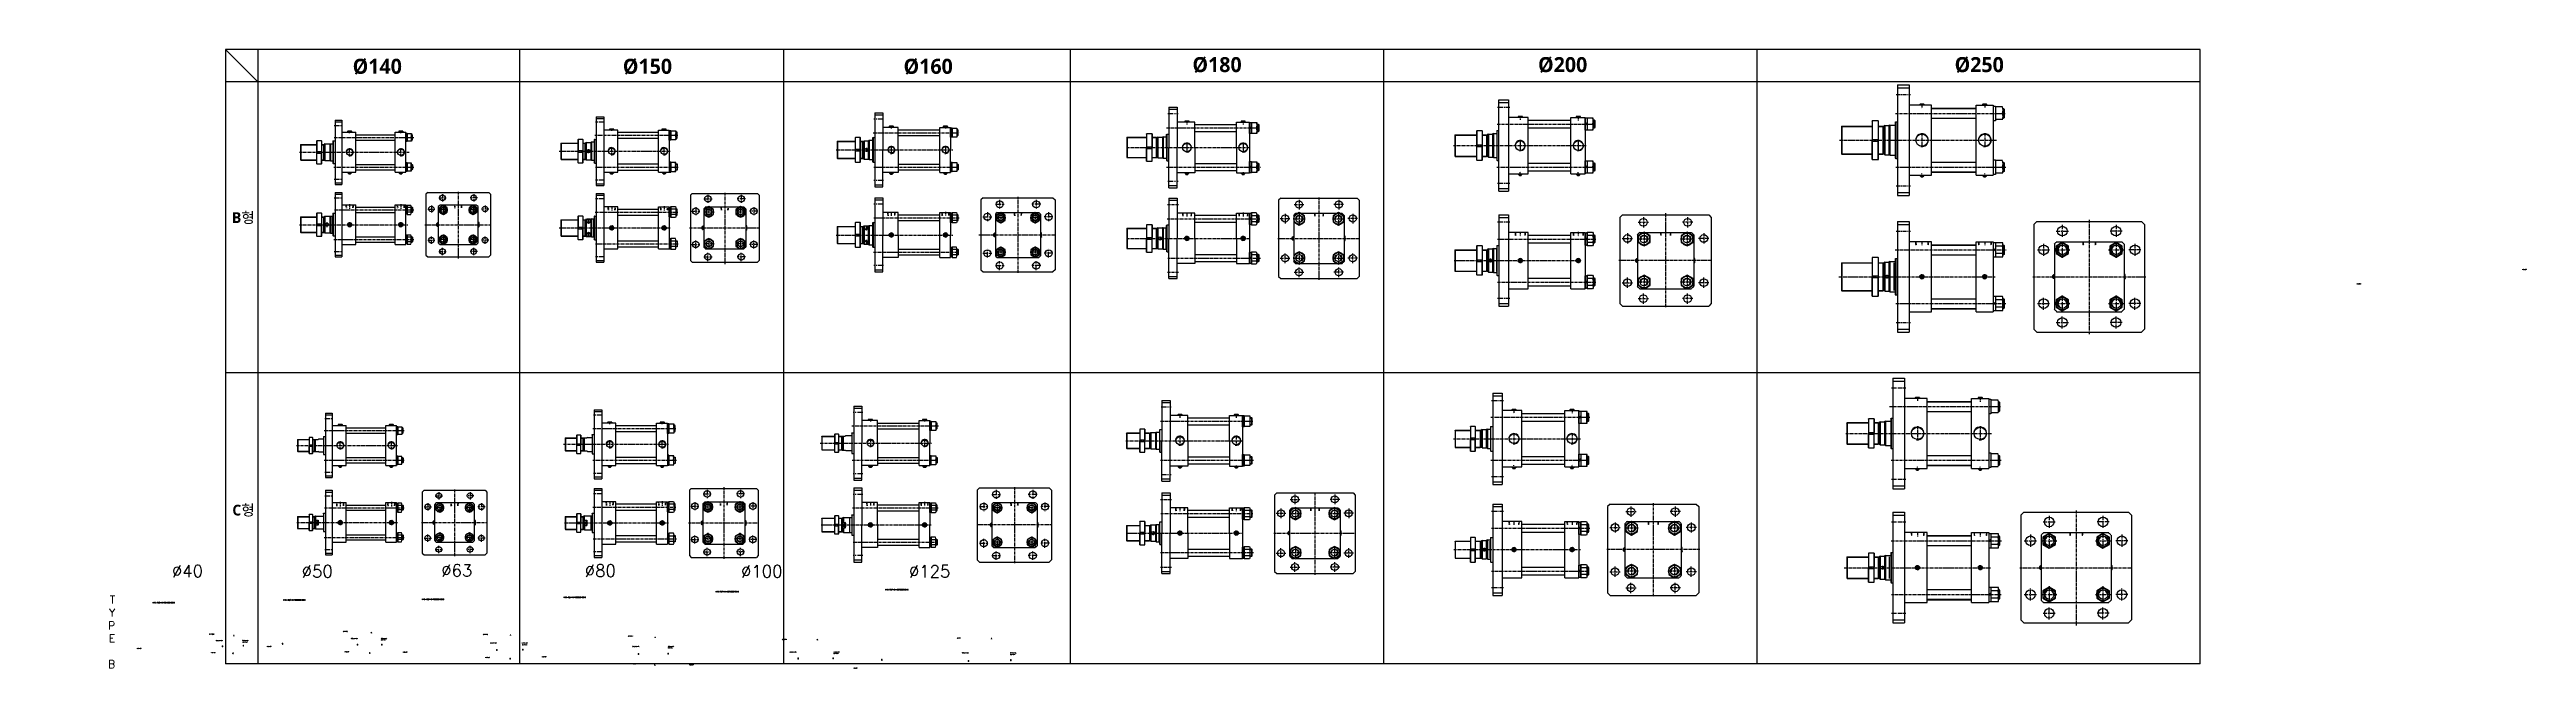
# Model space of a CAD drawing. Extents: x -819 to 29893, y -8942 to 9886.
# Drawn here: x -819 to 10704, y -21 to 2859 of the extents above; entities that cross this region are included whole.
import ezdxf

# ---------------------------------------------------------------- set-up
doc = ezdxf.new("R2010")
doc.units = 0
doc.header["$LTSCALE"] = 10
doc.header["$MEASUREMENT"] = 0
for name, pattern in [('CENTER', [2, 1.25, -0.25, 0.25, -0.25]), ('CENTERX2', [4, 2.5, -0.5, 0.5, -0.5]), ('HIDDEN', [0.375, 0.25, -0.125])]:
    doc.linetypes.add(name, pattern=pattern)
doc.layers.get('0').update_dxf_attribs({"linetype": 'CONTINUOUS'})
doc.layers.get('DEFPOINTS').update_dxf_attribs({"linetype": 'CONTINUOUS'})
for name, color, linetype in [('CEN', 1, 'CENTERX2'), ('CENTER', 1, 'CENTER'), ('DIM', 2, 'CONTINUOUS'), ('ML', 7, 'CONTINUOUS'), ('THIN', 3, 'CONTINUOUS'), ('외형선', 3, 'CONTINUOUS')]:
    doc.layers.add(name, color=color, linetype=linetype)
doc.styles.add('GHS', font='romans', dxfattribs={"bigfont": 'ghs'})
doc.styles.add('문자', font='romans.shx')

msp = doc.modelspace()

# ---------------------------------------------------------------- linework, layer by layer
for p, q in [((9187, 2859), (0, 2859)), ((0, 2859), (0, 0)), ((150, 2709), (0, 2859)), ((150, 2859), (150, 0)), ((1368, 0), (1368, 2859)), ((2597, 0), (2597, 2859)), ((3931, 0), (3931, 2859)), ((5388, 0), (5388, 2859)), ((7126, 0), (7126, 2859)), ((9187, 0), (9187, 2859)), ((9187, 2709), (0, 2709)), ((9187, 1355), (0, 1355)), ((9187, 0), (0, 0))]:
    msp.add_line(p, q)
at = {"layer": 'CEN', "color": 1, "linetype": 'CENTER', "ltscale": 2}
for p, q in [((4384, 2561), (4431, 2561)), ((505, 2506), (544, 2506)), ((1763, 2521), (1720, 2521)), ((3061, 2535), (3016, 2535)), ((505, 2256), (544, 2256)), ((1763, 2251), (1720, 2251)), ((3061, 2250), (3016, 2250)), ((4384, 2246), (4431, 2246)), ((505, 2169), (544, 2169)), ((1763, 2164), (1720, 2164)), ((3061, 2139), (3016, 2139)), ((3523, 2081), (3564, 2081)), ((3544, 2102), (3544, 2061)), ((3581, 2139), (3622, 2139)), ((3601, 2159), (3601, 2118)), ((3792, 2139), (3751, 2139)), ((3771, 2159), (3771, 2118)), ((3849, 2081), (3808, 2081)), ((3829, 2102), (3829, 2061)), ((8545, 1965), (8545, 1888)), ((8795, 1965), (8795, 1888)), ((505, 1919), (544, 1919)), ((1763, 1894), (1720, 1894)), ((3061, 1854), (3016, 1854)), ((3523, 1911), (3564, 1911)), ((3544, 1891), (3544, 1932)), ((3581, 1854), (3622, 1854)), ((3601, 1833), (3601, 1874)), ((3792, 1854), (3751, 1854)), ((3771, 1833), (3771, 1874)), ((3849, 1911), (3808, 1911)), ((3829, 1891), (3829, 1932)), ((8545, 1715), (8545, 1638)), ((8795, 1715), (8795, 1638)), ((1754, 1157), (1711, 1157)), ((2964, 1170), (2919, 1170)), ((4352, 1196), (4399, 1196)), ((461, 1142), (500, 1142)), ((461, 892), (500, 892)), ((1754, 887), (1711, 887)), ((2964, 885), (2919, 885)), ((3585, 810), (3585, 769)), ((3755, 810), (3755, 769)), ((4352, 881), (4399, 881)), ((461, 783), (500, 783)), ((1754, 791), (1711, 791)), ((2964, 789), (2919, 789)), ((3507, 732), (3548, 732)), ((3527, 752), (3527, 711)), ((3564, 789), (3605, 789)), ((3775, 789), (3734, 789)), ((3833, 732), (3792, 732)), ((3812, 752), (3812, 711)), ((3527, 541), (3527, 582)), ((3812, 541), (3812, 582)), ((8484, 612), (8484, 535)), ((8734, 612), (8734, 535)), ((461, 533), (500, 533)), ((1754, 521), (1711, 521)), ((2964, 504), (2919, 504)), ((3507, 562), (3548, 562)), ((3564, 504), (3605, 504)), ((3585, 484), (3585, 525)), ((3775, 504), (3734, 504)), ((3755, 484), (3755, 525)), ((3833, 562), (3792, 562)), ((8484, 362), (8484, 285)), ((8734, 362), (8734, 285))]:
    msp.add_line(p, q, dxfattribs=at)
at = {"layer": 'CEN', "color": 1, "linetype": 'CENTER', "ltscale": 1.5}
for p, q in [((5974, 2590), (5918, 2590)), ((7772, 2650), (7838, 2650)), ((5974, 2235), (5918, 2235)), ((7772, 2225), (7838, 2225)), ((940, 2117), (974, 2117)), ((957, 2134), (957, 2100)), ((992, 2169), (1026, 2169)), ((1009, 2186), (1009, 2152)), ((1171, 2169), (1137, 2169)), ((1154, 2186), (1154, 2152)), ((1224, 2117), (1190, 2117)), ((1207, 2134), (1207, 2100)), ((2168, 2107), (2206, 2107)), ((2187, 2126), (2187, 2088)), ((2225, 2164), (2263, 2164)), ((2244, 2183), (2244, 2145)), ((2418, 2164), (2380, 2164)), ((2399, 2183), (2399, 2145)), ((2476, 2107), (2438, 2107)), ((2457, 2126), (2457, 2088)), ((940, 1972), (974, 1972)), ((957, 1955), (957, 1989)), ((1224, 1972), (1190, 1972)), ((1207, 1955), (1207, 1989)), ((2187, 1933), (2187, 1971)), ((2457, 1933), (2457, 1971)), ((5974, 2055), (5918, 2055)), ((7772, 2014), (7838, 2014)), ((8517, 2014), (8574, 2014)), ((8545, 2043), (8545, 1986)), ((8824, 2014), (8767, 2014)), ((8795, 2043), (8795, 1986)), ((992, 1919), (1026, 1919)), ((1009, 1902), (1009, 1936)), ((1171, 1919), (1137, 1919)), ((1154, 1902), (1154, 1936)), ((2168, 1952), (2206, 1952)), ((2225, 1894), (2263, 1894)), ((2244, 1875), (2244, 1913)), ((2418, 1894), (2380, 1894)), ((2399, 1875), (2399, 1913)), ((2476, 1952), (2438, 1952)), ((8429, 1927), (8486, 1927)), ((8458, 1955), (8458, 1898)), ((8510, 1927), (8580, 1927)), ((8760, 1927), (8830, 1927)), ((8911, 1927), (8854, 1927)), ((8883, 1955), (8883, 1898)), ((5974, 1700), (5918, 1700)), ((8429, 1677), (8486, 1677)), ((8458, 1648), (8458, 1705)), ((8510, 1677), (8580, 1677)), ((8545, 1561), (8545, 1618)), ((8760, 1677), (8830, 1677)), ((8795, 1561), (8795, 1618)), ((8911, 1677), (8854, 1677)), ((8883, 1648), (8883, 1705)), ((7772, 1589), (7838, 1589)), ((8517, 1589), (8574, 1589)), ((8824, 1589), (8767, 1589)), ((7751, 1285), (7817, 1285)), ((5945, 1225), (5889, 1225)), ((2240, 810), (2240, 772)), ((2395, 810), (2395, 772)), ((5945, 870), (5889, 870)), ((7751, 860), (7817, 860)), ((923, 731), (957, 731)), ((940, 748), (940, 714)), ((975, 783), (1009, 783)), ((992, 800), (992, 766)), ((1154, 783), (1120, 783)), ((1137, 800), (1137, 766)), ((1207, 731), (1173, 731)), ((1190, 748), (1190, 714)), ((2164, 734), (2202, 734)), ((2183, 753), (2183, 715)), ((2221, 791), (2259, 791)), ((2414, 791), (2376, 791)), ((2472, 734), (2434, 734)), ((2453, 753), (2453, 715)), ((5945, 709), (5889, 709)), ((923, 586), (957, 586)), ((940, 569), (940, 603)), ((1207, 586), (1173, 586)), ((1190, 569), (1190, 603)), ((2164, 579), (2202, 579)), ((2183, 560), (2183, 598)), ((2472, 579), (2434, 579)), ((2453, 560), (2453, 598)), ((7751, 661), (7817, 661)), ((8397, 602), (8397, 545)), ((8456, 661), (8513, 661)), ((8484, 689), (8484, 632)), ((8763, 661), (8706, 661)), ((8734, 689), (8734, 632)), ((8822, 602), (8822, 545)), ((975, 533), (1009, 533)), ((992, 516), (992, 550)), ((1154, 533), (1120, 533)), ((1137, 516), (1137, 550)), ((2221, 521), (2259, 521)), ((2240, 502), (2240, 540)), ((2414, 521), (2376, 521)), ((2395, 502), (2395, 540)), ((8368, 573), (8425, 573)), ((8449, 573), (8520, 573)), ((8699, 573), (8770, 573)), ((8850, 573), (8793, 573)), ((5945, 354), (5889, 354)), ((8397, 295), (8397, 352)), ((8822, 295), (8822, 352)), ((7751, 236), (7817, 236)), ((8368, 323), (8425, 323)), ((8449, 323), (8520, 323)), ((8456, 236), (8513, 236)), ((8484, 207), (8484, 264)), ((8699, 323), (8770, 323)), ((8763, 236), (8706, 236)), ((8734, 207), (8734, 264)), ((8850, 323), (8793, 323))]:
    msp.add_line(p, q, dxfattribs=at)
at = {"layer": 'CEN', "color": 1, "linetype": 'CENTER'}
for p, q in [((4382, 2138), (4433, 2138)), ((4929, 2095), (4929, 2050)), ((4971, 2138), (5016, 2138)), ((4994, 2160), (4994, 2115)), ((5201, 2138), (5156, 2138)), ((5179, 2160), (5179, 2115)), ((5244, 2095), (5244, 2050)), ((6596, 2079), (6596, 2031)), ((6802, 2079), (6802, 2031)), ((471, 2056), (471, 2033)), ((4906, 2073), (4951, 2073)), ((5266, 2073), (5221, 2073)), ((6498, 1980), (6546, 1980)), ((6522, 2004), (6522, 1956)), ((6572, 2055), (6620, 2055)), ((6826, 2055), (6778, 2055)), ((6901, 1980), (6853, 1980)), ((6877, 2004), (6877, 1956)), ((4906, 1888), (4951, 1888)), ((4929, 1865), (4929, 1910)), ((4994, 1800), (4994, 1845)), ((5179, 1800), (5179, 1845)), ((5266, 1888), (5221, 1888)), ((5244, 1865), (5244, 1910)), ((4382, 1823), (4433, 1823)), ((4971, 1823), (5016, 1823)), ((5201, 1823), (5156, 1823)), ((6498, 1774), (6546, 1774)), ((6522, 1750), (6522, 1798)), ((6901, 1774), (6853, 1774)), ((6877, 1750), (6877, 1798)), ((6572, 1700), (6620, 1700)), ((6596, 1676), (6596, 1724)), ((6826, 1700), (6778, 1700)), ((6802, 1676), (6802, 1724)), ((4350, 766), (4401, 766)), ((4888, 701), (4933, 701)), ((4910, 724), (4910, 679)), ((4953, 766), (4998, 766)), ((4975, 789), (4975, 744)), ((5183, 766), (5138, 766)), ((5160, 789), (5160, 744)), ((5248, 701), (5203, 701)), ((5225, 724), (5225, 679)), ((6514, 709), (6562, 709)), ((6538, 733), (6538, 685)), ((6768, 709), (6720, 709)), ((6744, 733), (6744, 685)), ((6440, 635), (6488, 635)), ((6464, 659), (6464, 611)), ((6843, 635), (6795, 635)), ((6819, 659), (6819, 611)), ((4888, 516), (4933, 516)), ((4910, 494), (4910, 539)), ((4975, 429), (4975, 474)), ((5160, 429), (5160, 474)), ((5248, 516), (5203, 516)), ((5225, 494), (5225, 539)), ((4350, 451), (4401, 451)), ((4953, 451), (4998, 451)), ((5183, 451), (5138, 451)), ((6440, 429), (6488, 429)), ((6464, 405), (6464, 453)), ((6514, 354), (6562, 354)), ((6538, 330), (6538, 378)), ((6768, 354), (6720, 354)), ((6744, 330), (6744, 378)), ((6843, 429), (6795, 429)), ((6819, 405), (6819, 453))]:
    msp.add_line(p, q, dxfattribs=at)
at = {"layer": 'CENTER'}
for p, q in [((1033, 2113), (993, 2113)), ((1013, 2136), (1013, 2090)), ((1171, 2113), (1131, 2113)), ((1151, 2136), (1151, 2090)), ((2271, 2103), (2224, 2103)), ((2248, 2130), (2248, 2076)), ((2419, 2103), (2372, 2103)), ((2396, 2130), (2396, 2076)), ((3629, 2076), (3584, 2076)), ((3606, 2102), (3606, 2050)), ((3789, 2076), (3744, 2076)), ((3766, 2102), (3766, 2050)), ((4995, 2100), (4995, 2042)), ((5177, 2100), (5177, 2042)), ((1033, 1975), (993, 1975)), ((1013, 1998), (1013, 1952)), ((1171, 1975), (1131, 1975)), ((1151, 1998), (1151, 1952)), ((2248, 1982), (2248, 1928)), ((2396, 1982), (2396, 1928)), ((4969, 2071), (5022, 2071)), ((5151, 2071), (5204, 2071)), ((6627, 1977), (6572, 1977)), ((6599, 2009), (6599, 1945)), ((6827, 1977), (6772, 1977)), ((6799, 2009), (6799, 1945)), ((2271, 1955), (2224, 1955)), ((2419, 1955), (2372, 1955)), ((3629, 1916), (3584, 1916)), ((3606, 1942), (3606, 1890)), ((3789, 1916), (3744, 1916)), ((3766, 1942), (3766, 1890)), ((4969, 1889), (5022, 1889)), ((4995, 1918), (4995, 1860)), ((5151, 1889), (5204, 1889)), ((5177, 1918), (5177, 1860)), ((6627, 1777), (6572, 1777)), ((6599, 1809), (6599, 1745)), ((6827, 1777), (6772, 1777)), ((6799, 1809), (6799, 1745)), ((1016, 727), (976, 727)), ((996, 750), (996, 704)), ((1154, 727), (1114, 727)), ((1134, 750), (1134, 704)), ((2267, 730), (2220, 730)), ((2244, 758), (2244, 703)), ((2415, 730), (2368, 730)), ((2392, 758), (2392, 703)), ((3612, 727), (3567, 727)), ((3590, 753), (3590, 700)), ((3772, 727), (3727, 727)), ((3750, 753), (3750, 700)), ((4950, 700), (5003, 700)), ((4977, 728), (4977, 671)), ((5132, 700), (5185, 700)), ((5159, 728), (5159, 671)), ((1016, 589), (976, 589)), ((996, 612), (996, 566)), ((1154, 589), (1114, 589)), ((1134, 612), (1134, 566)), ((2267, 582), (2220, 582)), ((2244, 610), (2244, 555)), ((2415, 582), (2368, 582)), ((2392, 610), (2392, 555)), ((3590, 593), (3590, 540)), ((3750, 593), (3750, 540)), ((6569, 632), (6513, 632)), ((6541, 664), (6541, 600)), ((6769, 632), (6713, 632)), ((6741, 664), (6741, 600)), ((3612, 567), (3567, 567)), ((3772, 567), (3727, 567)), ((4950, 518), (5003, 518)), ((4977, 546), (4977, 489)), ((5132, 518), (5185, 518)), ((5159, 546), (5159, 489)), ((6541, 464), (6541, 400)), ((6741, 464), (6741, 400)), ((6569, 432), (6513, 432)), ((6769, 432), (6713, 432))]:
    msp.add_line(p, q, dxfattribs=at)
at = {"layer": 'DEFPOINTS', "color": 0, "linetype": 'ByBlock'}
for p in [(3010, 2437), (540, 2194), (1724, 2084), (1759, 2189), (3057, 2169), (4388, 2168), (4427, 2168), (499, 2004), (1724, 1974), (3020, 2054), (4388, 2043), (7832, 2059), (3020, 1939), (4388, 1918), (5914, 1946), (5924, 1947), (5924, 1807), (496, 808), (1750, 816), (2960, 819), (4356, 796), (4395, 796), (5939, 744), (7811, 706), (5895, 668), (7757, 616)]:
    msp.add_point(p, dxfattribs=at)
at = {"layer": 'DIM'}
for p, q in [((8274, 2582), (8269, 2582)), ((8274, 2542), (8269, 2542)), ((8274, 2332), (8269, 2332)), ((8274, 2292), (8269, 2292)), ((8234, 1932), (8224, 1927)), ((8234, 1927), (8224, 1921)), ((8274, 1947), (8269, 1947)), ((8274, 1906), (8269, 1906)), ((8234, 1682), (8224, 1677)), ((8234, 1677), (8224, 1671)), ((8274, 1697), (8269, 1697)), ((8274, 1656), (8269, 1656)), ((8253, 1218), (8248, 1218)), ((8253, 1177), (8248, 1177)), ((8253, 968), (8248, 968)), ((8253, 927), (8248, 927)), ((8213, 579), (8203, 573)), ((8253, 593), (8248, 593)), ((8213, 573), (8203, 567)), ((8253, 553), (8248, 553)), ((8213, 329), (8203, 323)), ((8213, 323), (8203, 317)), ((8253, 343), (8248, 343)), ((8253, 303), (8248, 303))]:
    msp.add_line(p, q, dxfattribs=at)
at = {"layer": 'DIM', "color": 6, "linetype": 'HIDDEN'}
for p, q in [((5999, 2008), (6000, 1993)), ((6000, 2008), (6002, 1993)), ((6045, 2008), (6044, 1993)), ((6047, 2008), (6045, 1993)), ((6269, 2008), (6270, 1993)), ((6270, 2008), (6272, 1993)), ((6315, 2008), (6314, 1993)), ((6317, 2008), (6315, 1993)), ((6675, 2008), (6677, 1993)), ((6677, 2008), (6678, 1993)), ((6722, 2008), (6720, 1993)), ((6723, 2008), (6722, 1993)), ((5970, 663), (5971, 648)), ((5971, 663), (5973, 648)), ((6016, 663), (6015, 648)), ((6018, 663), (6016, 648)), ((6240, 663), (6241, 648)), ((6241, 663), (6243, 648)), ((6286, 663), (6285, 648)), ((6288, 663), (6286, 648)), ((6617, 663), (6619, 648)), ((6619, 663), (6620, 648)), ((6664, 663), (6662, 648)), ((6665, 663), (6664, 648))]:
    msp.add_line(p, q, dxfattribs=at)
at = {"layer": 'DIM'}
for centre in [(8545, 1927), (8795, 1927), (8545, 1677), (8795, 1677), (8484, 573), (8734, 573), (8484, 323), (8734, 323)]:
    msp.add_arc(centre, 20.2, 356.0356, 273.9644, dxfattribs=at)
at = {"layer": 'ML'}
for p, q in [((7778, 2695), (7778, 2180)), ((7778, 2695), (7832, 2695)), ((7778, 2681), (7832, 2681)), ((7832, 2695), (7832, 2180)), ((1724, 2546), (1724, 2226)), ((1724, 2546), (1759, 2546)), ((1724, 2538), (1759, 2538)), ((1759, 2546), (1759, 2226)), ((3020, 2565), (3020, 2220)), ((3020, 2565), (3057, 2565)), ((3020, 2555), (3057, 2555)), ((4388, 2591), (4427, 2591)), ((4388, 2581), (4427, 2581)), ((5924, 2200), (5924, 2625)), ((5924, 2625), (5968, 2625)), ((5924, 2613), (5968, 2613)), ((5968, 2625), (5968, 2200)), ((6060, 2543), (5968, 2543)), ((6014, 2548), (6013, 2547)), ((6033, 2547), (6013, 2547)), ((6013, 2547), (6013, 2543)), ((6032, 2548), (6014, 2548)), ((6032, 2548), (6033, 2547)), ((6033, 2543), (6033, 2547)), ((6060, 2281), (6060, 2543)), ((6259, 2281), (6259, 2543)), ((6259, 2543), (6325, 2543)), ((6284, 2548), (6283, 2547)), ((6303, 2547), (6283, 2547)), ((6283, 2547), (6283, 2543)), ((6302, 2548), (6284, 2548)), ((6302, 2548), (6303, 2547)), ((6303, 2543), (6303, 2547)), ((6325, 2543), (6325, 2281)), ((7937, 2600), (7832, 2600)), ((7883, 2605), (7882, 2604)), ((7902, 2604), (7882, 2604)), ((7882, 2604), (7882, 2600)), ((7901, 2605), (7883, 2605)), ((7901, 2605), (7902, 2604)), ((7902, 2600), (7902, 2604)), ((7937, 2275), (7937, 2600)), ((7937, 2586), (8144, 2586)), ((8144, 2275), (8144, 2600)), ((8144, 2600), (8224, 2600)), ((8175, 2605), (8174, 2604)), ((8194, 2604), (8174, 2604)), ((8174, 2604), (8174, 2600)), ((8193, 2605), (8175, 2605)), ((8193, 2605), (8194, 2604)), ((8194, 2600), (8194, 2604)), ((8224, 2600), (8224, 2275)), ((8224, 2596), (8234, 2596)), ((8234, 2596), (8234, 2528)), ((8267, 2592), (8234, 2592)), ((8234, 2562), (8267, 2562)), ((8268, 2585), (8272, 2585)), ((8268, 2540), (8272, 2540)), ((8269, 2577), (8269, 2547)), ((8272, 2585), (8272, 2540)), ((8272, 2585), (8274, 2582)), ((8274, 2542), (8272, 2540)), ((8274, 2582), (8274, 2542)), ((423, 2434), (424, 2435)), ((423, 2434), (423, 2328)), ((446, 2435), (424, 2435)), ((424, 2435), (424, 2385)), ((446, 2435), (446, 2385)), ((446, 2435), (447, 2434)), ((447, 2328), (447, 2434)), ((484, 2420), (488, 2421)), ((488, 2421), (488, 2341)), ((488, 2421), (499, 2421)), ((500, 2434), (499, 2433)), ((499, 2433), (499, 2330)), ((500, 2434), (500, 2329)), ((500, 2434), (509, 2434)), ((509, 2531), (509, 2231)), ((509, 2531), (540, 2531)), ((509, 2523), (540, 2523)), ((540, 2531), (540, 2231)), ((540, 2474), (605, 2474)), ((568, 2479), (567, 2478)), ((587, 2478), (567, 2478)), ((567, 2478), (567, 2474)), ((586, 2479), (568, 2479)), ((586, 2479), (587, 2478)), ((587, 2474), (587, 2478)), ((605, 2289), (605, 2474)), ((789, 2289), (789, 2474)), ((789, 2474), (839, 2474)), ((806, 2479), (805, 2478)), ((825, 2478), (805, 2478)), ((805, 2478), (805, 2474)), ((824, 2479), (806, 2479)), ((824, 2479), (825, 2478)), ((825, 2474), (825, 2478)), ((839, 2289), (839, 2474)), ((845, 2455), (839, 2449)), ((845, 2451), (839, 2446)), ((845, 2450), (862, 2450)), ((864, 2466), (864, 2435)), ((868, 2438), (868, 2462)), ((1559, 2423), (1561, 2424)), ((1559, 2423), (1559, 2350)), ((1561, 2424), (1561, 2348)), ((1639, 2439), (1640, 2440)), ((1639, 2439), (1639, 2333)), ((1640, 2440), (1640, 2390)), ((1662, 2440), (1640, 2440)), ((1662, 2440), (1662, 2390)), ((1662, 2440), (1663, 2439)), ((1663, 2333), (1663, 2439)), ((1671, 2424), (1671, 2348)), ((1677, 2427), (1674, 2425)), ((1674, 2425), (1674, 2347)), ((1677, 2427), (1677, 2346)), ((1702, 2429), (1699, 2427)), ((1699, 2427), (1699, 2345)), ((1702, 2429), (1702, 2344)), ((1716, 2441), (1714, 2440)), ((1714, 2440), (1714, 2333)), ((1716, 2441), (1716, 2331)), ((1716, 2441), (1724, 2441)), ((1824, 2484), (1759, 2484)), ((1787, 2489), (1786, 2488)), ((1806, 2488), (1786, 2488)), ((1786, 2488), (1786, 2484)), ((1805, 2489), (1787, 2489)), ((1805, 2489), (1806, 2488)), ((1806, 2484), (1806, 2488)), ((1824, 2288), (1824, 2484)), ((2014, 2484), (2064, 2484)), ((2014, 2288), (2014, 2484)), ((2031, 2489), (2030, 2488)), ((2050, 2488), (2030, 2488)), ((2030, 2488), (2030, 2484)), ((2049, 2489), (2031, 2489)), ((2049, 2489), (2050, 2488)), ((2050, 2484), (2050, 2488)), ((2064, 2484), (2064, 2288)), ((2071, 2466), (2064, 2459)), ((2071, 2462), (2064, 2455)), ((2071, 2460), (2092, 2460)), ((2100, 2446), (2100, 2475)), ((2845, 2431), (2847, 2432)), ((2845, 2431), (2845, 2354)), ((2847, 2432), (2847, 2352)), ((2929, 2449), (2930, 2450)), ((2929, 2449), (2929, 2336)), ((2952, 2450), (2930, 2450)), ((2930, 2396), (2930, 2450)), ((2952, 2396), (2952, 2450)), ((2952, 2450), (2953, 2449)), ((2953, 2336), (2953, 2449)), ((2962, 2432), (2962, 2352)), ((2965, 2432), (2971, 2435)), ((2965, 2432), (2965, 2352)), ((2971, 2435), (2971, 2349)), ((2990, 2435), (2994, 2437)), ((2990, 2435), (2990, 2349)), ((2994, 2437), (2994, 2347)), ((3012, 2450), (3010, 2448)), ((3010, 2448), (3010, 2336)), ((3012, 2450), (3012, 2335)), ((3012, 2450), (3020, 2450)), ((3088, 2502), (3087, 2501)), ((3107, 2501), (3087, 2501)), ((3087, 2501), (3087, 2497)), ((3106, 2502), (3088, 2502)), ((3106, 2502), (3107, 2501)), ((3107, 2497), (3107, 2501)), ((3340, 2502), (3339, 2501)), ((3359, 2501), (3339, 2501)), ((3339, 2501), (3339, 2497)), ((3358, 2502), (3340, 2502)), ((3358, 2502), (3359, 2501)), ((3359, 2497), (3359, 2501)), ((3380, 2478), (3373, 2471)), ((3380, 2474), (3373, 2467)), ((3380, 2472), (3400, 2472)), ((3407, 2459), (3407, 2486)), ((4193, 2449), (4195, 2451)), ((4195, 2451), (4195, 2356)), ((4284, 2466), (4285, 2467)), ((4284, 2466), (4284, 2340)), ((4285, 2467), (4285, 2407)), ((4310, 2467), (4285, 2467)), ((4310, 2467), (4310, 2407)), ((4310, 2467), (4311, 2466)), ((4311, 2340), (4311, 2466)), ((4337, 2452), (4333, 2449)), ((4362, 2453), (4358, 2452)), ((4463, 2526), (4462, 2525)), ((4482, 2525), (4462, 2525)), ((4462, 2525), (4462, 2521)), ((4481, 2526), (4463, 2526)), ((4481, 2526), (4482, 2525)), ((4482, 2521), (4482, 2525)), ((4703, 2403), (4703, 2521)), ((4703, 2521), (4763, 2521)), ((4725, 2526), (4724, 2525)), ((4744, 2525), (4724, 2525)), ((4724, 2525), (4724, 2521)), ((4743, 2526), (4725, 2526)), ((4743, 2526), (4744, 2525)), ((4744, 2521), (4744, 2525)), ((4763, 2521), (4763, 2286)), ((4772, 2501), (4763, 2492)), ((4772, 2496), (4763, 2488)), ((4772, 2494), (4795, 2494)), ((4806, 2478), (4806, 2511)), ((5719, 2461), (5720, 2462)), ((5719, 2461), (5719, 2364)), ((5720, 2462), (5820, 2462)), ((5720, 2462), (5720, 2362)), ((5820, 2479), (5821, 2480)), ((5820, 2479), (5820, 2346)), ((5821, 2480), (5821, 2416)), ((5846, 2480), (5821, 2480)), ((5846, 2480), (5846, 2416)), ((5846, 2480), (5847, 2479)), ((5847, 2346), (5847, 2479)), ((5847, 2462), (5866, 2462)), ((5866, 2462), (5866, 2362)), ((5866, 2461), (5869, 2461)), ((5875, 2466), (5869, 2463)), ((5869, 2463), (5869, 2362)), ((5875, 2466), (5875, 2358)), ((5875, 2466), (5894, 2466)), ((5899, 2468), (5894, 2466)), ((5894, 2466), (5894, 2358)), ((5899, 2468), (5899, 2356)), ((5899, 2468), (5914, 2468)), ((5915, 2482), (5914, 2481)), ((5914, 2480), (5914, 2344)), ((5915, 2482), (5924, 2482)), ((5916, 2342), (5916, 2482)), ((6334, 2519), (6325, 2510)), ((6334, 2514), (6325, 2505)), ((6334, 2512), (6360, 2512)), ((6369, 2494), (6369, 2530)), ((7518, 2501), (7520, 2502)), ((7518, 2501), (7518, 2374)), ((7520, 2502), (7520, 2372)), ((7520, 2502), (7660, 2502)), ((7660, 2526), (7661, 2527)), ((7660, 2526), (7660, 2348)), ((7660, 2441), (7690, 2441)), ((7660, 2433), (7690, 2433)), ((7661, 2527), (7661, 2441)), ((7689, 2527), (7661, 2527)), ((7661, 2347), (7661, 2433)), ((7689, 2527), (7689, 2441)), ((7689, 2527), (7690, 2526)), ((7689, 2347), (7689, 2433)), ((7690, 2348), (7690, 2526)), ((7690, 2502), (7710, 2502)), ((7710, 2502), (7710, 2372)), ((7710, 2501), (7713, 2501)), ((7719, 2505), (7713, 2502)), ((7713, 2502), (7713, 2373)), ((7719, 2505), (7719, 2369)), ((7719, 2505), (7738, 2505)), ((7743, 2507), (7738, 2505)), ((7738, 2505), (7738, 2369)), ((7743, 2507), (7743, 2367)), ((7743, 2507), (7768, 2507)), ((7768, 2521), (7770, 2522)), ((7768, 2521), (7768, 2354)), ((7770, 2522), (7770, 2352)), ((7770, 2522), (7778, 2522)), ((8234, 2528), (8224, 2528)), ((8267, 2533), (8234, 2533)), ((349, 2416), (350, 2417)), ((349, 2416), (349, 2347)), ((349, 2347), (350, 2345)), ((350, 2417), (350, 2345)), ((350, 2417), (423, 2417)), ((350, 2345), (423, 2345)), ((423, 2385), (447, 2385)), ((423, 2377), (447, 2377)), ((424, 2327), (423, 2328)), ((424, 2327), (424, 2377)), ((424, 2327), (446, 2327)), ((446, 2327), (446, 2377)), ((446, 2327), (447, 2328)), ((447, 2417), (459, 2417)), ((447, 2345), (459, 2345)), ((456, 2417), (456, 2345)), ((461, 2420), (459, 2418)), ((459, 2418), (459, 2345)), ((461, 2343), (459, 2345)), ((461, 2420), (484, 2420)), ((461, 2420), (461, 2343)), ((461, 2343), (484, 2343)), ((484, 2420), (484, 2343)), ((484, 2343), (488, 2341)), ((488, 2341), (499, 2341)), ((500, 2329), (499, 2330)), ((500, 2329), (509, 2329)), ((845, 2311), (839, 2317)), ((845, 2308), (839, 2313)), ((845, 2312), (862, 2312)), ((864, 2297), (864, 2328)), ((868, 2324), (868, 2300)), ((1559, 2350), (1561, 2348)), ((1639, 2390), (1663, 2390)), ((1639, 2382), (1663, 2382)), ((1640, 2332), (1639, 2333)), ((1640, 2332), (1640, 2382)), ((1640, 2332), (1662, 2332)), ((1662, 2332), (1662, 2382)), ((1662, 2332), (1663, 2333)), ((1677, 2346), (1674, 2347)), ((1702, 2344), (1699, 2345)), ((1716, 2331), (1714, 2333)), ((1716, 2331), (1724, 2331)), ((2071, 2311), (2064, 2318)), ((2071, 2307), (2064, 2314)), ((2071, 2312), (2092, 2312)), ((2100, 2327), (2100, 2298)), ((2845, 2354), (2847, 2352)), ((2929, 2396), (2953, 2396)), ((2929, 2388), (2953, 2388)), ((2930, 2335), (2929, 2336)), ((2930, 2335), (2930, 2388)), ((2930, 2335), (2952, 2335)), ((2952, 2335), (2952, 2388)), ((2952, 2335), (2953, 2336)), ((2965, 2352), (2971, 2349)), ((2990, 2349), (2994, 2347)), ((3012, 2335), (3010, 2336)), ((3012, 2335), (3020, 2335)), ((3380, 2312), (3400, 2312)), ((3407, 2326), (3407, 2299)), ((4193, 2357), (4195, 2356)), ((4284, 2407), (4311, 2407)), ((4284, 2399), (4311, 2399)), ((4284, 2340), (4285, 2339)), ((4285, 2339), (4285, 2399)), ((4285, 2339), (4310, 2339)), ((4310, 2339), (4310, 2399)), ((4310, 2339), (4311, 2340)), ((4337, 2355), (4333, 2357)), ((4362, 2353), (4358, 2355)), ((4703, 2403), (4703, 2286)), ((4772, 2319), (4763, 2310)), ((4772, 2314), (4763, 2306)), ((4772, 2312), (4795, 2312)), ((4806, 2296), (4806, 2329)), ((5719, 2364), (5720, 2362)), ((5720, 2362), (5820, 2362)), ((5820, 2416), (5847, 2416)), ((5820, 2408), (5847, 2408)), ((5821, 2345), (5820, 2346)), ((5821, 2345), (5821, 2408)), ((5821, 2345), (5846, 2345)), ((5846, 2345), (5846, 2408)), ((5846, 2345), (5847, 2346)), ((5847, 2362), (5866, 2362)), ((5866, 2364), (5869, 2364)), ((5875, 2358), (5869, 2362)), ((5875, 2358), (5894, 2358)), ((5894, 2358), (5899, 2356)), ((5899, 2356), (5914, 2356)), ((5915, 2342), (5914, 2344)), ((5915, 2342), (5924, 2342)), ((6334, 2319), (6325, 2310)), ((6334, 2314), (6325, 2305)), ((6334, 2312), (6360, 2312)), ((6369, 2294), (6369, 2330)), ((7518, 2374), (7520, 2372)), ((7520, 2372), (7660, 2372)), ((7660, 2348), (7661, 2347)), ((7661, 2347), (7689, 2347)), ((7689, 2347), (7690, 2348)), ((7690, 2372), (7710, 2372)), ((7710, 2374), (7713, 2374)), ((7719, 2369), (7713, 2373)), ((7719, 2369), (7738, 2369)), ((7743, 2367), (7738, 2369)), ((7743, 2367), (7768, 2367)), ((7768, 2354), (7770, 2352)), ((7770, 2352), (7778, 2352)), ((8224, 2346), (8234, 2346)), ((8234, 2346), (8234, 2278)), ((8267, 2342), (8234, 2342)), ((8234, 2312), (8267, 2312)), ((8268, 2335), (8272, 2335)), ((8269, 2327), (8269, 2297)), ((8272, 2335), (8272, 2290)), ((8272, 2335), (8274, 2332)), ((8274, 2332), (8274, 2292)), ((509, 2239), (540, 2239)), ((509, 2231), (540, 2231)), ((509, 2194), (509, 1894)), ((509, 2194), (540, 2194)), ((540, 2289), (605, 2289)), ((540, 2194), (540, 1894)), ((569, 2289), (569, 2285)), ((569, 2285), (576, 2285)), ((570, 2284), (569, 2285)), ((570, 2284), (584, 2284)), ((572, 2284), (572, 2282)), ((572, 2282), (582, 2282)), ((573, 2281), (572, 2282)), ((573, 2281), (581, 2281)), ((576, 2284), (576, 2289)), ((578, 2284), (578, 2289)), ((585, 2285), (578, 2285)), ((581, 2281), (582, 2282)), ((582, 2284), (582, 2282)), ((584, 2284), (585, 2285)), ((585, 2289), (585, 2285)), ((789, 2289), (839, 2289)), ((807, 2289), (807, 2285)), ((807, 2285), (814, 2285)), ((808, 2284), (807, 2285)), ((808, 2284), (822, 2284)), ((810, 2284), (810, 2282)), ((810, 2282), (820, 2282)), ((811, 2281), (810, 2282)), ((811, 2281), (819, 2281)), ((814, 2284), (814, 2289)), ((816, 2284), (816, 2289)), ((823, 2285), (816, 2285)), ((819, 2281), (820, 2282)), ((820, 2284), (820, 2282)), ((822, 2284), (823, 2285)), ((823, 2289), (823, 2285)), ((940, 2194), (932, 2186)), ((940, 2194), (1224, 2194)), ((1224, 2194), (1232, 2186)), ((1724, 2234), (1759, 2234)), ((1724, 2226), (1759, 2226)), ((1759, 2288), (1824, 2288)), ((1788, 2288), (1788, 2284)), ((1788, 2284), (1795, 2284)), ((1789, 2283), (1788, 2284)), ((1789, 2283), (1803, 2283)), ((1791, 2283), (1791, 2281)), ((1791, 2281), (1801, 2281)), ((1792, 2280), (1791, 2281)), ((1792, 2280), (1800, 2280)), ((1795, 2283), (1795, 2288)), ((1797, 2283), (1797, 2288)), ((1804, 2284), (1797, 2284)), ((1800, 2280), (1801, 2281)), ((1801, 2283), (1801, 2281)), ((1803, 2283), (1804, 2284)), ((1804, 2288), (1804, 2284)), ((2014, 2288), (2064, 2288)), ((2032, 2288), (2032, 2284)), ((2032, 2284), (2039, 2284)), ((2033, 2283), (2032, 2284)), ((2033, 2283), (2047, 2283)), ((2035, 2283), (2035, 2281)), ((2035, 2281), (2045, 2281)), ((2036, 2280), (2035, 2281)), ((2036, 2280), (2044, 2280)), ((2039, 2283), (2039, 2288)), ((2041, 2283), (2041, 2288)), ((2048, 2284), (2041, 2284)), ((2044, 2280), (2045, 2281)), ((2045, 2283), (2045, 2281)), ((2047, 2283), (2048, 2284)), ((2048, 2288), (2048, 2284)), ((3020, 2230), (3057, 2230)), ((3020, 2220), (3057, 2220)), ((3089, 2287), (3089, 2283)), ((3089, 2283), (3096, 2283)), ((3090, 2282), (3089, 2283)), ((3090, 2282), (3104, 2282)), ((3092, 2282), (3092, 2280)), ((3093, 2279), (3092, 2280)), ((3092, 2280), (3102, 2280)), ((3093, 2279), (3101, 2279)), ((3096, 2282), (3096, 2287)), ((3099, 2282), (3099, 2287)), ((3105, 2283), (3099, 2283)), ((3101, 2279), (3102, 2280)), ((3102, 2282), (3102, 2280)), ((3104, 2282), (3105, 2283)), ((3105, 2287), (3105, 2283)), ((3341, 2287), (3341, 2283)), ((3341, 2283), (3348, 2283)), ((3342, 2282), (3341, 2283)), ((3342, 2282), (3356, 2282)), ((3344, 2282), (3344, 2280)), ((3345, 2279), (3344, 2280)), ((3344, 2280), (3354, 2280)), ((3345, 2279), (3353, 2279)), ((3348, 2282), (3348, 2287)), ((3351, 2282), (3351, 2287)), ((3357, 2283), (3351, 2283)), ((3353, 2279), (3354, 2280)), ((3354, 2282), (3354, 2280)), ((3356, 2282), (3357, 2283)), ((3357, 2287), (3357, 2283)), ((4388, 2226), (4427, 2226)), ((4388, 2216), (4427, 2216)), ((4464, 2286), (4464, 2282)), ((4465, 2281), (4464, 2282)), ((4464, 2282), (4471, 2282)), ((4465, 2281), (4479, 2281)), ((4467, 2281), (4467, 2279)), ((4467, 2279), (4477, 2279)), ((4468, 2278), (4467, 2279)), ((4468, 2278), (4476, 2278)), ((4471, 2281), (4471, 2286)), ((4474, 2281), (4474, 2286)), ((4480, 2282), (4474, 2282)), ((4476, 2278), (4477, 2279)), ((4477, 2281), (4477, 2279)), ((4479, 2281), (4480, 2282)), ((4480, 2286), (4480, 2282)), ((4703, 2286), (4763, 2286)), ((4726, 2286), (4726, 2282)), ((4726, 2282), (4733, 2282)), ((4727, 2281), (4726, 2282)), ((4727, 2281), (4741, 2281)), ((4729, 2281), (4729, 2279)), ((4729, 2279), (4739, 2279)), ((4730, 2278), (4729, 2279)), ((4730, 2278), (4738, 2278)), ((4733, 2281), (4733, 2286)), ((4736, 2281), (4736, 2286)), ((4742, 2282), (4736, 2282)), ((4738, 2278), (4739, 2279)), ((4739, 2281), (4739, 2279)), ((4741, 2281), (4742, 2282)), ((4742, 2286), (4742, 2282)), ((5924, 2212), (5968, 2212)), ((5924, 2200), (5968, 2200)), ((5968, 2281), (6060, 2281)), ((6015, 2281), (6015, 2277)), ((6015, 2277), (6022, 2277)), ((6016, 2276), (6015, 2277)), ((6016, 2276), (6030, 2276)), ((6018, 2276), (6018, 2274)), ((6018, 2274), (6028, 2274)), ((6019, 2273), (6018, 2274)), ((6019, 2273), (6027, 2273)), ((6022, 2276), (6022, 2281)), ((6024, 2276), (6024, 2281)), ((6031, 2277), (6024, 2277)), ((6027, 2273), (6028, 2274)), ((6028, 2276), (6028, 2274)), ((6030, 2276), (6031, 2277)), ((6031, 2281), (6031, 2277)), ((6259, 2281), (6325, 2281)), ((6285, 2281), (6285, 2277)), ((6285, 2277), (6292, 2277)), ((6286, 2276), (6285, 2277)), ((6286, 2276), (6300, 2276)), ((6288, 2276), (6288, 2274)), ((6289, 2273), (6288, 2274)), ((6288, 2274), (6298, 2274)), ((6289, 2273), (6297, 2273)), ((6292, 2276), (6292, 2281)), ((6294, 2276), (6294, 2281)), ((6301, 2277), (6294, 2277)), ((6297, 2273), (6298, 2274)), ((6298, 2276), (6298, 2274)), ((6300, 2276), (6301, 2277)), ((6301, 2281), (6301, 2277)), ((7778, 2194), (7832, 2194)), ((7832, 2275), (7937, 2275)), ((7884, 2275), (7884, 2271)), ((7884, 2271), (7891, 2271)), ((7885, 2270), (7884, 2271)), ((7885, 2270), (7899, 2270)), ((7887, 2270), (7887, 2268)), ((7888, 2267), (7887, 2268)), ((7887, 2268), (7897, 2268)), ((7888, 2267), (7896, 2267)), ((7891, 2270), (7891, 2275)), ((7893, 2270), (7893, 2275)), ((7900, 2271), (7893, 2271)), ((7896, 2267), (7897, 2268)), ((7897, 2270), (7897, 2268)), ((7899, 2270), (7900, 2271)), ((7900, 2275), (7900, 2271)), ((7937, 2288), (8144, 2288)), ((8144, 2275), (8224, 2275)), ((8176, 2275), (8176, 2271)), ((8177, 2270), (8176, 2271)), ((8176, 2271), (8183, 2271)), ((8177, 2270), (8191, 2270)), ((8179, 2270), (8179, 2268)), ((8179, 2268), (8189, 2268)), ((8180, 2267), (8179, 2268)), ((8180, 2267), (8188, 2267)), ((8183, 2270), (8183, 2275)), ((8185, 2270), (8185, 2275)), ((8192, 2271), (8185, 2271)), ((8188, 2267), (8189, 2268)), ((8189, 2270), (8189, 2268)), ((8191, 2270), (8192, 2271)), ((8192, 2275), (8192, 2271)), ((8234, 2278), (8224, 2278)), ((8267, 2283), (8234, 2283)), ((8268, 2290), (8272, 2290)), ((8274, 2292), (8272, 2290)), ((349, 2079), (350, 2080)), ((349, 2079), (349, 2010)), ((350, 2080), (423, 2080)), ((350, 2080), (350, 2008)), ((423, 2097), (424, 2098)), ((423, 2097), (423, 1991)), ((424, 2098), (424, 2048)), ((446, 2098), (424, 2098)), ((446, 2098), (446, 2048)), ((446, 2098), (447, 2097)), ((447, 1991), (447, 2097)), ((447, 2080), (459, 2080)), ((456, 2080), (456, 2008)), ((461, 2083), (459, 2081)), ((459, 2081), (459, 2008)), ((461, 2083), (461, 2006)), ((461, 2083), (484, 2083)), ((484, 2083), (488, 2084)), ((484, 2083), (484, 2006)), ((488, 2084), (488, 2004)), ((488, 2084), (499, 2084)), ((500, 2097), (499, 2096)), ((499, 2096), (499, 1993)), ((500, 2097), (500, 1992)), ((500, 2097), (509, 2097)), ((509, 2186), (540, 2186)), ((540, 2137), (605, 2137)), ((605, 1952), (605, 2137)), ((789, 1952), (789, 2137)), ((789, 2137), (839, 2137)), ((839, 1952), (839, 2137)), ((845, 2112), (839, 2118)), ((845, 2109), (839, 2115)), ((862, 2124), (845, 2124)), ((862, 2103), (845, 2103)), ((864, 2098), (864, 2129)), ((868, 2125), (868, 2101)), ((932, 2186), (932, 1902)), ((989, 2128), (989, 2004)), ((998, 2137), (1166, 2137)), ((1174, 2128), (1174, 2004)), ((1232, 2186), (1232, 1902)), ((1639, 2082), (1640, 2083)), ((1639, 2082), (1639, 1976)), ((1640, 2083), (1640, 2033)), ((1662, 2083), (1640, 2083)), ((1662, 2083), (1662, 2033)), ((1662, 2083), (1663, 2082)), ((1663, 1976), (1663, 2082)), ((1716, 2084), (1714, 2083)), ((1714, 2083), (1714, 1976)), ((1716, 2084), (1716, 1974)), ((1716, 2084), (1724, 2084)), ((1724, 2189), (1724, 1869)), ((1724, 2189), (1759, 2189)), ((1724, 2181), (1759, 2181)), ((1759, 2189), (1759, 1869)), ((1824, 2127), (1759, 2127)), ((1824, 1931), (1824, 2127)), ((2014, 1931), (2014, 2127)), ((2014, 2127), (2064, 2127)), ((2064, 2127), (2064, 1931)), ((2071, 2109), (2064, 2102)), ((2071, 2105), (2064, 2098)), ((2093, 2116), (2071, 2116)), ((2093, 2091), (2071, 2091)), ((2095, 2122), (2095, 2084)), ((2100, 2089), (2100, 2117)), ((2170, 2189), (2162, 2181)), ((2162, 2181), (2162, 1877)), ((2170, 2189), (2474, 2189)), ((2224, 2118), (2224, 1940)), ((2232, 2127), (2411, 2127)), ((2420, 2118), (2420, 1940)), ((2474, 2189), (2482, 2181)), ((2482, 2181), (2482, 1877)), ((3020, 2169), (3020, 1824)), ((3020, 2169), (3057, 2169)), ((3020, 2159), (3057, 2159)), ((3380, 2081), (3373, 2075)), ((3380, 2078), (3373, 2071)), ((3400, 2088), (3380, 2088)), ((3402, 2094), (3402, 2058)), ((3407, 2063), (3407, 2090)), ((3524, 2169), (3514, 2159)), ((3514, 2159), (3514, 1834)), ((3524, 2169), (3849, 2169)), ((3581, 2093), (3581, 1899)), ((3589, 2101), (3783, 2101)), ((3791, 2093), (3791, 1899)), ((3849, 2169), (3859, 2159)), ((3859, 2159), (3859, 1834)), ((4388, 2168), (4427, 2168)), ((4388, 2158), (4427, 2158)), ((4703, 2098), (4763, 2098)), ((4703, 1980), (4703, 2098)), ((4763, 2098), (4763, 1863)), ((4772, 2078), (4763, 2069)), ((4795, 2086), (4772, 2086)), ((4798, 2093), (4798, 2050)), ((4806, 2055), (4806, 2088)), ((4909, 2168), (4899, 2158)), ((4899, 2158), (4899, 1803)), ((4909, 2168), (5264, 2168)), ((4969, 2087), (4969, 1873)), ((4979, 2098), (4991, 2098)), ((5000, 2098), (5173, 2098)), ((5182, 2098), (5194, 2098)), ((5204, 2087), (5204, 1873)), ((5264, 2168), (5274, 2158)), ((5274, 2158), (5274, 1803)), ((5924, 2090), (5924, 1665)), ((5924, 2090), (5968, 2090)), ((5924, 2078), (5968, 2078)), ((5968, 2090), (5968, 1665)), ((6499, 2090), (6487, 2078)), ((6487, 2078), (6487, 1677)), ((6499, 2090), (6900, 2090)), ((6900, 2090), (6912, 2078)), ((6912, 2078), (6912, 1677)), ((7778, 2180), (7832, 2180)), ((349, 2010), (350, 2008)), ((350, 2008), (423, 2008)), ((423, 2048), (447, 2048)), ((423, 2040), (447, 2040)), ((424, 1990), (423, 1991)), ((424, 1990), (424, 2040)), ((424, 1990), (446, 1990)), ((446, 1990), (446, 2040)), ((446, 1990), (447, 1991)), ((447, 2008), (459, 2008)), ((461, 2006), (459, 2008)), ((461, 2006), (484, 2006)), ((484, 2006), (488, 2004)), ((488, 2004), (499, 2004)), ((500, 1992), (499, 1993)), ((500, 1992), (509, 1992)), ((576, 2052), (569, 2046)), ((569, 2043), (576, 2036)), ((578, 2052), (585, 2046)), ((585, 2043), (578, 2036)), ((814, 2052), (807, 2046)), ((807, 2043), (814, 2036)), ((816, 2052), (823, 2046)), ((823, 2043), (816, 2036)), ((845, 1974), (839, 1980)), ((845, 1971), (839, 1977)), ((862, 1986), (845, 1986)), ((862, 1965), (845, 1965)), ((864, 1960), (864, 1991)), ((868, 1987), (868, 1963)), ((981, 2048), (982, 2049)), ((981, 2048), (981, 2040)), ((981, 2040), (982, 2039)), ((982, 2049), (982, 2039)), ((984, 2049), (982, 2049)), ((984, 2039), (982, 2039)), ((984, 2051), (985, 2052)), ((984, 2051), (984, 2037)), ((984, 2046), (989, 2046)), ((984, 2043), (989, 2043)), ((984, 2037), (985, 2036)), ((989, 2052), (985, 2052)), ((985, 2052), (985, 2046)), ((985, 2036), (985, 2043)), ((989, 2036), (985, 2036)), ((989, 2052), (989, 2036)), ((1178, 2054), (1174, 2054)), ((1174, 2034), (1178, 2034)), ((1179, 2053), (1178, 2054)), ((1178, 2034), (1178, 2054)), ((1179, 2035), (1178, 2034)), ((1179, 2035), (1179, 2053)), ((1559, 2066), (1561, 2067)), ((1559, 2066), (1559, 1993)), ((1559, 1993), (1561, 1991)), ((1561, 2067), (1561, 1991)), ((1639, 2033), (1663, 2033)), ((1639, 2025), (1663, 2025)), ((1640, 1975), (1639, 1976)), ((1640, 1975), (1640, 2025)), ((1640, 1975), (1662, 1975)), ((1662, 1975), (1662, 2025)), ((1662, 1975), (1663, 1976)), ((1671, 2067), (1671, 1991)), ((1677, 2070), (1674, 2068)), ((1674, 2068), (1674, 1990)), ((1677, 1989), (1674, 1990)), ((1677, 2070), (1677, 1989)), ((1702, 2072), (1699, 2070)), ((1699, 2070), (1699, 1988)), ((1702, 1987), (1699, 1988)), ((1702, 2072), (1702, 1987)), ((1716, 1974), (1714, 1976)), ((1716, 1974), (1724, 1974)), ((1795, 2037), (1788, 2030)), ((1788, 2028), (1795, 2021)), ((1797, 2037), (1804, 2030)), ((1804, 2028), (1797, 2021)), ((2039, 2037), (2032, 2030)), ((2032, 2028), (2039, 2021)), ((2041, 2037), (2048, 2030)), ((2048, 2028), (2041, 2021)), ((2071, 1954), (2064, 1961)), ((2093, 1968), (2071, 1968)), ((2095, 1936), (2095, 1974)), ((2100, 1969), (2100, 1941)), ((2216, 2033), (2217, 2034)), ((2216, 2033), (2216, 2025)), ((2216, 2025), (2217, 2024)), ((2217, 2034), (2217, 2024)), ((2219, 2034), (2217, 2034)), ((2219, 2024), (2217, 2024)), ((2219, 2036), (2220, 2037)), ((2219, 2036), (2219, 2022)), ((2219, 2030), (2224, 2030)), ((2219, 2028), (2224, 2028)), ((2219, 2022), (2220, 2021)), ((2220, 2037), (2220, 2030)), ((2224, 2037), (2220, 2037)), ((2220, 2021), (2220, 2028)), ((2224, 2021), (2220, 2021)), ((2424, 2039), (2420, 2039)), ((2420, 2019), (2424, 2019)), ((2424, 2019), (2424, 2039)), ((2425, 2038), (2424, 2039)), ((2425, 2020), (2424, 2019)), ((2425, 2020), (2425, 2038)), ((2845, 2035), (2847, 2036)), ((2845, 2035), (2845, 1958)), ((2847, 2036), (2847, 1956)), ((2929, 2053), (2930, 2054)), ((2929, 2053), (2929, 1940)), ((2929, 2000), (2953, 2000)), ((2929, 1992), (2953, 1992)), ((2952, 2054), (2930, 2054)), ((2930, 2000), (2930, 2054)), ((2930, 1939), (2930, 1992)), ((2952, 2054), (2953, 2053)), ((2952, 2000), (2952, 2054)), ((2952, 1939), (2952, 1992)), ((2953, 1940), (2953, 2053)), ((2962, 2036), (2962, 1956)), ((2965, 2036), (2971, 2039)), ((2965, 2036), (2965, 1956)), ((2971, 2039), (2971, 1953)), ((2990, 2039), (2994, 2041)), ((2990, 2039), (2990, 1953)), ((2994, 2041), (2994, 1951)), ((3012, 2054), (3010, 2052)), ((3010, 2052), (3010, 1940)), ((3012, 2054), (3012, 1939)), ((3012, 2054), (3020, 2054)), ((3096, 2004), (3089, 1997)), ((3089, 1995), (3096, 1988)), ((3099, 2004), (3105, 1997)), ((3105, 1995), (3099, 1988)), ((3348, 2004), (3341, 1997)), ((3341, 1995), (3348, 1988)), ((3351, 2004), (3357, 1997)), ((3357, 1995), (3351, 1988)), ((3400, 2064), (3380, 2064)), ((3573, 2000), (3574, 2001)), ((3573, 2000), (3573, 1992)), ((3573, 1992), (3574, 1991)), ((3574, 2001), (3574, 1991)), ((3576, 2001), (3574, 2001)), ((3576, 1991), (3574, 1991)), ((3576, 2003), (3577, 2004)), ((3576, 2003), (3576, 1989)), ((3576, 1997), (3581, 1997)), ((3576, 1995), (3581, 1995)), ((3576, 1989), (3577, 1988)), ((3581, 2004), (3577, 2004)), ((3577, 2004), (3577, 1997)), ((3577, 1988), (3577, 1995)), ((3581, 1988), (3577, 1988)), ((3795, 2006), (3791, 2006)), ((3791, 1986), (3795, 1986)), ((3795, 1986), (3795, 2006)), ((3796, 2005), (3795, 2006)), ((3796, 1987), (3795, 1986)), ((3796, 1987), (3796, 2005)), ((4193, 2026), (4195, 2028)), ((4195, 2028), (4195, 1933)), ((4284, 2043), (4285, 2044)), ((4284, 2043), (4284, 1917)), ((4284, 1984), (4311, 1984)), ((4284, 1976), (4311, 1976)), ((4310, 2044), (4285, 2044)), ((4285, 2044), (4285, 1984)), ((4285, 1916), (4285, 1976)), ((4310, 2044), (4311, 2043)), ((4310, 2044), (4310, 1984)), ((4310, 1916), (4310, 1976)), ((4311, 1917), (4311, 2043)), ((4337, 2029), (4333, 2026)), ((4362, 2030), (4358, 2029)), ((4380, 2043), (4378, 2041)), ((4380, 2043), (4388, 2043)), ((4471, 1988), (4464, 1982)), ((4464, 1979), (4471, 1972)), ((4474, 1988), (4480, 1982)), ((4480, 1979), (4474, 1972)), ((4703, 1980), (4703, 1863)), ((4733, 1988), (4726, 1982)), ((4726, 1979), (4733, 1972)), ((4736, 1988), (4742, 1982)), ((4742, 1979), (4736, 1972)), ((4772, 2073), (4763, 2065)), ((4795, 2057), (4772, 2057)), ((4961, 1984), (4962, 1985)), ((4961, 1984), (4961, 1976)), ((4961, 1976), (4962, 1975)), ((4964, 1985), (4962, 1985)), ((4962, 1985), (4962, 1975)), ((4964, 1975), (4962, 1975)), ((4964, 1987), (4965, 1988)), ((4964, 1987), (4964, 1973)), ((4964, 1982), (4969, 1982)), ((4964, 1979), (4969, 1979)), ((4964, 1973), (4965, 1972)), ((4969, 1988), (4965, 1988)), ((4965, 1988), (4965, 1982)), ((4965, 1972), (4965, 1979)), ((4969, 1972), (4965, 1972)), ((5208, 1990), (5204, 1990)), ((5204, 1970), (5208, 1970)), ((5208, 1970), (5208, 1990)), ((5209, 1989), (5208, 1990)), ((5209, 1971), (5208, 1970)), ((5209, 1971), (5209, 1989)), ((6060, 2008), (5968, 2008)), ((6060, 1746), (6060, 2008)), ((6259, 1746), (6259, 2008)), ((6259, 2008), (6325, 2008)), ((6325, 2008), (6325, 1746)), ((6334, 1984), (6325, 1975)), ((6334, 1979), (6325, 1970)), ((6360, 1993), (6334, 1993)), ((6360, 1961), (6334, 1961)), ((6363, 2001), (6363, 1954)), ((6369, 1959), (6369, 1995)), ((6568, 1997), (6568, 1758)), ((6579, 2008), (6598, 2008)), ((6601, 2008), (6798, 2008)), ((6801, 2008), (6819, 2008)), ((6830, 1997), (6830, 1758)), ((7778, 2059), (7778, 1544)), ((7778, 2059), (7832, 2059)), ((7778, 2045), (7832, 2045)), ((7832, 2059), (7832, 1544)), ((7937, 1964), (7832, 1964)), ((7937, 1964), (7832, 1964)), ((7937, 1639), (7937, 1964)), ((8144, 1639), (8144, 1964)), ((8144, 1964), (8224, 1964)), ((8224, 1964), (8224, 1639)), ((8224, 1961), (8267, 1961)), ((8234, 1961), (8234, 1893)), ((8427, 2059), (8413, 2045)), ((8413, 2045), (8413, 1558)), ((8427, 2059), (8914, 2059)), ((8518, 1964), (8822, 1964)), ((8914, 2059), (8928, 2045)), ((8928, 2045), (8928, 1558)), ((509, 1902), (540, 1902)), ((509, 1894), (540, 1894)), ((540, 1952), (605, 1952)), ((789, 1952), (839, 1952)), ((932, 1902), (940, 1894)), ((940, 1894), (1224, 1894)), ((1232, 1902), (1224, 1894)), ((1724, 1877), (1759, 1877)), ((1724, 1869), (1759, 1869)), ((1759, 1931), (1824, 1931)), ((2014, 1931), (2064, 1931)), ((2071, 1950), (2064, 1957)), ((2093, 1943), (2071, 1943)), ((2162, 1877), (2170, 1869)), ((2170, 1869), (2474, 1869)), ((2232, 1931), (2411, 1931)), ((2482, 1877), (2474, 1869)), ((2845, 1958), (2847, 1956)), ((2930, 1939), (2929, 1940)), ((2930, 1939), (2952, 1939)), ((2952, 1939), (2953, 1940)), ((2965, 1956), (2971, 1953)), ((2990, 1953), (2994, 1951)), ((3012, 1939), (3010, 1940)), ((3012, 1939), (3020, 1939)), ((3380, 1915), (3373, 1921)), ((3380, 1911), (3373, 1918)), ((3400, 1928), (3380, 1928)), ((3400, 1904), (3380, 1904)), ((3402, 1898), (3402, 1934)), ((3407, 1930), (3407, 1903)), ((3589, 1891), (3783, 1891)), ((4193, 1934), (4195, 1933)), ((4284, 1917), (4285, 1916)), ((4285, 1916), (4310, 1916)), ((4310, 1916), (4311, 1917)), ((4337, 1932), (4333, 1934)), ((4362, 1930), (4358, 1932)), ((4380, 1918), (4378, 1919)), ((4380, 1918), (4388, 1918)), ((4703, 1863), (4763, 1863)), ((4772, 1896), (4763, 1887)), ((4772, 1891), (4763, 1883)), ((4795, 1904), (4772, 1904)), ((4795, 1875), (4772, 1875)), ((4798, 1911), (4798, 1868)), ((4806, 1873), (4806, 1906)), ((4979, 1863), (4991, 1863)), ((5000, 1863), (5173, 1863)), ((5182, 1863), (5194, 1863)), ((5719, 1926), (5720, 1927)), ((5719, 1926), (5719, 1829)), ((5720, 1927), (5820, 1927)), ((5720, 1927), (5720, 1827)), ((5820, 1944), (5821, 1945)), ((5820, 1944), (5820, 1811)), ((5820, 1881), (5847, 1881)), ((5820, 1873), (5847, 1873)), ((5846, 1945), (5821, 1945)), ((5821, 1945), (5821, 1881)), ((5821, 1810), (5821, 1873)), ((5846, 1945), (5846, 1881)), ((5846, 1945), (5847, 1944)), ((5846, 1810), (5846, 1873)), ((5847, 1811), (5847, 1944)), ((5847, 1927), (5866, 1927)), ((5866, 1927), (5866, 1827)), ((5866, 1926), (5869, 1926)), ((5875, 1931), (5869, 1928)), ((5869, 1928), (5869, 1827)), ((5875, 1931), (5894, 1931)), ((5875, 1931), (5875, 1823)), ((5899, 1933), (5894, 1931)), ((5894, 1931), (5894, 1823)), ((5899, 1933), (5899, 1821)), ((5899, 1933), (5914, 1933)), ((5915, 1947), (5914, 1946)), ((5914, 1945), (5914, 1809)), ((5915, 1947), (5924, 1947)), ((5916, 1807), (5916, 1947)), ((6022, 1885), (6015, 1879)), ((6015, 1876), (6022, 1869)), ((6024, 1885), (6031, 1879)), ((6031, 1876), (6024, 1869)), ((6292, 1885), (6285, 1879)), ((6285, 1876), (6292, 1869)), ((6294, 1885), (6301, 1879)), ((6301, 1876), (6294, 1869)), ((6560, 1881), (6561, 1882)), ((6560, 1881), (6560, 1873)), ((6560, 1873), (6561, 1872)), ((6561, 1882), (6561, 1872)), ((6563, 1882), (6561, 1882)), ((6563, 1872), (6561, 1872)), ((6563, 1884), (6564, 1885)), ((6563, 1884), (6563, 1870)), ((6563, 1879), (6568, 1879)), ((6563, 1876), (6568, 1876)), ((6563, 1870), (6564, 1869)), ((6564, 1885), (6564, 1879)), ((6568, 1885), (6564, 1885)), ((6564, 1869), (6564, 1876)), ((6568, 1869), (6564, 1869)), ((6834, 1887), (6830, 1887)), ((6830, 1867), (6834, 1867)), ((6834, 1867), (6834, 1887)), ((6835, 1886), (6834, 1887)), ((6835, 1868), (6834, 1867)), ((6835, 1868), (6835, 1886)), ((7518, 1865), (7520, 1867)), ((7518, 1865), (7518, 1738)), ((7520, 1867), (7660, 1867)), ((7520, 1867), (7520, 1737)), ((7660, 1891), (7661, 1892)), ((7660, 1891), (7660, 1713)), ((7689, 1892), (7661, 1892)), ((7661, 1892), (7661, 1806)), ((7689, 1892), (7690, 1891)), ((7689, 1892), (7689, 1806)), ((7690, 1713), (7690, 1891)), ((7690, 1867), (7710, 1867)), ((7710, 1867), (7710, 1737)), ((7710, 1865), (7713, 1865)), ((7719, 1870), (7713, 1866)), ((7713, 1866), (7713, 1737)), ((7719, 1870), (7738, 1870)), ((7719, 1870), (7719, 1734)), ((7743, 1872), (7738, 1870)), ((7738, 1870), (7738, 1734)), ((7743, 1872), (7743, 1732)), ((7743, 1872), (7768, 1872)), ((7768, 1885), (7770, 1887)), ((7768, 1885), (7768, 1718)), ((7770, 1887), (7770, 1717)), ((7770, 1887), (7778, 1887)), ((7937, 1951), (8144, 1951)), ((8267, 1893), (8224, 1893)), ((8267, 1944), (8234, 1944)), ((8267, 1910), (8234, 1910)), ((8269, 1952), (8269, 1901)), ((8269, 1949), (8272, 1949)), ((8269, 1904), (8272, 1904)), ((8272, 1949), (8272, 1904)), ((8272, 1949), (8274, 1947)), ((8274, 1906), (8272, 1904)), ((8274, 1947), (8274, 1906)), ((8508, 1954), (8508, 1650)), ((8833, 1954), (8833, 1650)), ((3020, 1834), (3057, 1834)), ((3020, 1824), (3057, 1824)), ((3514, 1834), (3524, 1824)), ((3524, 1824), (3849, 1824)), ((3859, 1834), (3849, 1824)), ((4388, 1803), (4427, 1803)), ((4388, 1793), (4427, 1793)), ((4899, 1803), (4909, 1793)), ((4909, 1793), (5264, 1793)), ((5274, 1803), (5264, 1793)), ((5719, 1829), (5720, 1827)), ((5720, 1827), (5820, 1827)), ((5821, 1810), (5820, 1811)), ((5821, 1810), (5846, 1810)), ((5846, 1810), (5847, 1811)), ((5847, 1827), (5866, 1827)), ((5866, 1829), (5869, 1829)), ((5875, 1823), (5869, 1827)), ((5875, 1823), (5894, 1823)), ((5894, 1823), (5899, 1821)), ((5899, 1821), (5914, 1821)), ((5915, 1807), (5914, 1809)), ((5915, 1807), (5924, 1807)), ((5968, 1746), (6060, 1746)), ((6259, 1746), (6325, 1746)), ((6334, 1784), (6325, 1775)), ((6334, 1779), (6325, 1770)), ((6360, 1793), (6334, 1793)), ((6360, 1761), (6334, 1761)), ((6363, 1801), (6363, 1754)), ((6369, 1759), (6369, 1795)), ((6579, 1746), (6598, 1746)), ((6601, 1746), (6798, 1746)), ((6801, 1746), (6819, 1746)), ((7518, 1738), (7520, 1737)), ((7520, 1737), (7660, 1737)), ((7660, 1806), (7690, 1806)), ((7660, 1798), (7690, 1798)), ((7661, 1712), (7661, 1798)), ((7689, 1712), (7689, 1798)), ((7690, 1737), (7710, 1737)), ((7710, 1738), (7713, 1738)), ((7719, 1734), (7713, 1737)), ((7719, 1734), (7738, 1734)), ((7743, 1732), (7738, 1734)), ((7743, 1732), (7768, 1732)), ((7891, 1810), (7884, 1803)), ((7884, 1800), (7891, 1794)), ((7893, 1810), (7900, 1803)), ((7900, 1800), (7893, 1794)), ((8183, 1810), (8176, 1803)), ((8176, 1800), (8183, 1794)), ((8185, 1810), (8192, 1803)), ((8192, 1800), (8185, 1794)), ((8500, 1806), (8501, 1807)), ((8500, 1806), (8500, 1798)), ((8500, 1798), (8501, 1797)), ((8501, 1807), (8501, 1797)), ((8503, 1807), (8501, 1807)), ((8503, 1797), (8501, 1797)), ((8503, 1809), (8504, 1810)), ((8503, 1809), (8503, 1795)), ((8503, 1803), (8508, 1803)), ((8503, 1800), (8508, 1800)), ((8503, 1795), (8504, 1794)), ((8504, 1810), (8504, 1803)), ((8508, 1810), (8504, 1810)), ((8504, 1794), (8504, 1800)), ((8508, 1794), (8504, 1794)), ((8837, 1812), (8833, 1812)), ((8833, 1792), (8837, 1792)), ((8837, 1792), (8837, 1812)), ((8838, 1811), (8837, 1812)), ((8838, 1793), (8837, 1792)), ((8838, 1793), (8838, 1811)), ((5924, 1677), (5968, 1677)), ((5924, 1665), (5968, 1665)), ((6487, 1677), (6499, 1665)), ((6499, 1665), (6900, 1665)), ((6912, 1677), (6900, 1665)), ((7660, 1713), (7661, 1712)), ((7661, 1712), (7689, 1712)), ((7689, 1712), (7690, 1713)), ((7768, 1718), (7770, 1717)), ((7770, 1717), (7778, 1717)), ((7832, 1639), (7937, 1639)), ((7937, 1653), (8144, 1653)), ((8144, 1639), (8224, 1639)), ((8224, 1711), (8267, 1711)), ((8267, 1643), (8224, 1643)), ((8234, 1711), (8234, 1643)), ((8267, 1694), (8234, 1694)), ((8267, 1660), (8234, 1660)), ((8269, 1702), (8269, 1651)), ((8269, 1699), (8272, 1699)), ((8269, 1654), (8272, 1654)), ((8272, 1699), (8272, 1654)), ((8272, 1699), (8274, 1697)), ((8274, 1656), (8272, 1654)), ((8274, 1697), (8274, 1656)), ((8518, 1639), (8822, 1639)), ((7778, 1558), (7832, 1558)), ((7778, 1544), (7832, 1544)), ((8413, 1558), (8427, 1544)), ((8427, 1544), (8914, 1544)), ((8928, 1558), (8914, 1544)), ((7757, 1330), (7757, 815)), ((7757, 1330), (7811, 1330)), ((7757, 1316), (7811, 1316)), ((7811, 1330), (7811, 815)), ((465, 1167), (465, 867)), ((465, 1167), (496, 1167)), ((465, 1159), (496, 1159)), ((496, 1167), (496, 867)), ((1715, 1182), (1715, 862)), ((1715, 1182), (1750, 1182)), ((1715, 1174), (1750, 1174)), ((1750, 1182), (1750, 862)), ((2923, 1200), (2923, 855)), ((2923, 1200), (2960, 1200)), ((2923, 1190), (2960, 1190)), ((4356, 1226), (4395, 1226)), ((4356, 1216), (4395, 1216)), ((4431, 1161), (4430, 1160)), ((4450, 1160), (4430, 1160)), ((4430, 1160), (4430, 1156)), ((4449, 1161), (4431, 1161)), ((4449, 1161), (4450, 1160)), ((4450, 1156), (4450, 1160)), ((4671, 1039), (4671, 1156)), ((4671, 1156), (4731, 1156)), ((4693, 1161), (4692, 1160)), ((4712, 1160), (4692, 1160)), ((4692, 1160), (4692, 1156)), ((4711, 1161), (4693, 1161)), ((4711, 1161), (4712, 1160)), ((4712, 1156), (4712, 1160)), ((4731, 1156), (4731, 921)), ((5895, 1260), (5895, 835)), ((5895, 1260), (5939, 1260)), ((5895, 1248), (5939, 1248)), ((5939, 1260), (5939, 835)), ((6031, 1179), (5939, 1179)), ((5985, 1184), (5984, 1183)), ((6004, 1183), (5984, 1183)), ((5984, 1183), (5984, 1179)), ((6003, 1184), (5985, 1184)), ((6003, 1184), (6004, 1183)), ((6004, 1179), (6004, 1183)), ((6031, 917), (6031, 1179)), ((6230, 917), (6230, 1179)), ((6230, 1179), (6296, 1179)), ((6255, 1184), (6254, 1183)), ((6274, 1183), (6254, 1183)), ((6254, 1183), (6254, 1179)), ((6273, 1184), (6255, 1184)), ((6273, 1184), (6274, 1183)), ((6274, 1179), (6274, 1183)), ((6296, 1179), (6296, 917)), ((6305, 1155), (6296, 1146)), ((6340, 1130), (6340, 1166)), ((7916, 1235), (7811, 1235)), ((7862, 1240), (7861, 1239)), ((7881, 1239), (7861, 1239)), ((7861, 1239), (7861, 1235)), ((7880, 1240), (7862, 1240)), ((7880, 1240), (7881, 1239)), ((7881, 1235), (7881, 1239)), ((7916, 910), (7916, 1235)), ((7916, 1222), (8123, 1222)), ((8123, 910), (8123, 1235)), ((8123, 1235), (8203, 1235)), ((8154, 1240), (8153, 1239)), ((8173, 1239), (8153, 1239)), ((8153, 1239), (8153, 1235)), ((8172, 1240), (8154, 1240)), ((8172, 1240), (8173, 1239)), ((8173, 1235), (8173, 1239)), ((8203, 1235), (8203, 910)), ((8203, 1232), (8213, 1232)), ((8213, 1164), (8203, 1164)), ((8213, 1232), (8213, 1164)), ((8246, 1227), (8213, 1227)), ((8213, 1198), (8246, 1198)), ((8246, 1168), (8213, 1168)), ((8248, 1220), (8251, 1220)), ((8248, 1212), (8248, 1183)), ((8248, 1175), (8251, 1175)), ((8251, 1220), (8251, 1175)), ((8251, 1220), (8253, 1218)), ((8253, 1177), (8251, 1175)), ((8253, 1218), (8253, 1177)), ((335, 1043), (336, 1045)), ((335, 1043), (335, 990)), ((336, 1045), (336, 989)), ((388, 1053), (389, 1054)), ((388, 1053), (388, 981)), ((389, 1054), (389, 1020)), ((404, 1054), (389, 1054)), ((404, 1054), (404, 1020)), ((404, 1054), (405, 1053)), ((405, 981), (405, 1053)), ((412, 1045), (412, 989)), ((415, 1045), (415, 989)), ((418, 989), (418, 1045)), ((433, 1047), (430, 1045)), ((455, 1058), (456, 1059)), ((455, 1058), (455, 976)), ((456, 1059), (456, 974)), ((496, 1109), (561, 1109)), ((524, 1114), (523, 1113)), ((543, 1113), (523, 1113)), ((523, 1113), (523, 1109)), ((542, 1114), (524, 1114)), ((542, 1114), (543, 1113)), ((543, 1109), (543, 1113)), ((561, 924), (561, 1109)), ((745, 924), (745, 1109)), ((745, 1109), (795, 1109)), ((762, 1114), (761, 1113)), ((781, 1113), (761, 1113)), ((761, 1113), (761, 1109)), ((780, 1114), (762, 1114)), ((780, 1114), (781, 1113)), ((781, 1109), (781, 1113)), ((795, 924), (795, 1109)), ((801, 1090), (795, 1084)), ((801, 1087), (795, 1081)), ((801, 1086), (818, 1086)), ((820, 1101), (820, 1070)), ((824, 1074), (824, 1098)), ((1580, 1050), (1581, 1052)), ((1580, 1050), (1580, 993)), ((1581, 1052), (1581, 992)), ((1633, 1063), (1634, 1064)), ((1633, 1063), (1633, 981)), ((1634, 1064), (1634, 1025)), ((1652, 1064), (1634, 1064)), ((1652, 1064), (1652, 1025)), ((1652, 1064), (1653, 1063)), ((1653, 981), (1653, 1063)), ((1662, 1052), (1662, 992)), ((1665, 1052), (1665, 992)), ((1669, 992), (1669, 1052)), ((1683, 1054), (1680, 1052)), ((1705, 1065), (1706, 1067)), ((1705, 1065), (1705, 978)), ((1706, 1067), (1706, 977)), ((1815, 1120), (1750, 1120)), ((1778, 1125), (1777, 1124)), ((1797, 1124), (1777, 1124)), ((1777, 1124), (1777, 1120)), ((1796, 1125), (1778, 1125)), ((1796, 1125), (1797, 1124)), ((1797, 1120), (1797, 1124)), ((1815, 924), (1815, 1120)), ((2005, 1120), (2055, 1120)), ((2005, 924), (2005, 1120)), ((2022, 1125), (2021, 1124)), ((2041, 1124), (2021, 1124)), ((2021, 1124), (2021, 1120)), ((2040, 1125), (2022, 1125)), ((2040, 1125), (2041, 1124)), ((2041, 1120), (2041, 1124)), ((2055, 1120), (2055, 924)), ((2062, 1101), (2055, 1094)), ((2062, 1097), (2055, 1090)), ((2062, 1096), (2083, 1096)), ((2091, 1081), (2091, 1110)), ((2773, 1058), (2774, 1060)), ((2773, 1058), (2773, 997)), ((2774, 1060), (2774, 996)), ((2833, 1069), (2834, 1070)), ((2833, 1069), (2833, 987)), ((2852, 1070), (2834, 1070)), ((2834, 1070), (2834, 1031)), ((2852, 1070), (2852, 1031)), ((2852, 1070), (2853, 1069)), ((2853, 987), (2853, 1069)), ((2865, 1060), (2865, 996)), ((2868, 1060), (2868, 995)), ((2874, 995), (2874, 1060)), ((2883, 1060), (2886, 1063)), ((2913, 1074), (2914, 1075)), ((2913, 1074), (2913, 982)), ((2914, 1075), (2914, 980)), ((2991, 1138), (2990, 1137)), ((3010, 1137), (2990, 1137)), ((2990, 1137), (2990, 1133)), ((3009, 1138), (2991, 1138)), ((3009, 1138), (3010, 1137)), ((3010, 1133), (3010, 1137)), ((3243, 1138), (3242, 1137)), ((3262, 1137), (3242, 1137)), ((3242, 1137), (3242, 1133)), ((3261, 1138), (3243, 1138)), ((3261, 1138), (3262, 1137)), ((3262, 1133), (3262, 1137)), ((3282, 1113), (3276, 1106)), ((3282, 1109), (3276, 1102)), ((3282, 1108), (3303, 1108)), ((3309, 1094), (3309, 1121)), ((4191, 1073), (4192, 1075)), ((4192, 1075), (4192, 1003)), ((4253, 1092), (4254, 1093)), ((4253, 1092), (4253, 986)), ((4253, 1043), (4277, 1043)), ((4254, 1093), (4254, 1043)), ((4276, 1093), (4254, 1093)), ((4276, 1093), (4276, 1043)), ((4276, 1093), (4277, 1092)), ((4277, 986), (4277, 1092)), ((4305, 1077), (4301, 1074)), ((4326, 1077), (4330, 1079)), ((4671, 1039), (4671, 921)), ((4739, 1136), (4731, 1128)), ((4739, 1132), (4731, 1123)), ((4739, 1130), (4763, 1130)), ((4774, 1113), (4774, 1146)), ((5720, 1086), (5721, 1088)), ((5720, 1086), (5720, 1009)), ((5721, 1088), (5721, 1008)), ((5721, 1088), (5791, 1088)), ((5791, 1104), (5792, 1105)), ((5791, 1104), (5791, 991)), ((5791, 1052), (5815, 1052)), ((5791, 1044), (5815, 1044)), ((5792, 1105), (5792, 1052)), ((5814, 1105), (5792, 1105)), ((5792, 990), (5792, 1044)), ((5814, 1105), (5814, 1052)), ((5814, 1105), (5815, 1104)), ((5814, 990), (5814, 1044)), ((5815, 991), (5815, 1104)), ((5815, 1088), (5837, 1088)), ((5837, 1088), (5837, 1008)), ((5837, 1086), (5840, 1086)), ((5846, 1091), (5840, 1087)), ((5840, 1087), (5840, 1008)), ((5846, 1091), (5846, 1005)), ((5846, 1091), (5865, 1091)), ((5870, 1093), (5865, 1091)), ((5865, 1091), (5865, 1005)), ((5870, 1093), (5870, 1003)), ((5870, 1093), (5885, 1093)), ((5885, 1103), (5887, 1105)), ((5885, 1103), (5885, 992)), ((5887, 990), (5887, 1105)), ((5887, 1105), (5895, 1105)), ((6305, 1150), (6296, 1141)), ((6305, 1148), (6331, 1148)), ((7542, 1121), (7544, 1123)), ((7542, 1121), (7542, 1024)), ((7544, 1123), (7643, 1123)), ((7544, 1123), (7544, 1023)), ((7643, 1139), (7644, 1140)), ((7643, 1139), (7643, 1006)), ((7643, 1077), (7670, 1077)), ((7643, 1069), (7670, 1069)), ((7644, 1140), (7644, 1077)), ((7669, 1140), (7644, 1140)), ((7644, 1005), (7644, 1069)), ((7669, 1140), (7669, 1077)), ((7669, 1140), (7670, 1139)), ((7669, 1005), (7669, 1069)), ((7670, 1006), (7670, 1139)), ((7670, 1123), (7689, 1123)), ((7689, 1123), (7689, 1023)), ((7689, 1121), (7692, 1121)), ((7698, 1127), (7692, 1123)), ((7692, 1123), (7692, 1022)), ((7698, 1127), (7698, 1019)), ((7698, 1127), (7717, 1127)), ((7722, 1129), (7717, 1127)), ((7717, 1127), (7717, 1019)), ((7722, 1129), (7722, 1017)), ((7722, 1129), (7747, 1129)), ((7747, 1141), (7749, 1143)), ((7747, 1141), (7747, 1004)), ((7749, 1143), (7749, 1003)), ((7749, 1143), (7757, 1143)), ((335, 990), (336, 989)), ((388, 1020), (405, 1020)), ((388, 1013), (405, 1013)), ((388, 981), (389, 980)), ((389, 980), (389, 1013)), ((389, 980), (404, 980)), ((404, 980), (404, 1013)), ((404, 980), (405, 981)), ((433, 987), (430, 989)), ((455, 976), (456, 974)), ((496, 924), (561, 924)), ((525, 924), (525, 920)), ((531, 919), (531, 924)), ((534, 919), (534, 924)), ((541, 924), (541, 920)), ((745, 924), (795, 924)), ((763, 924), (763, 920)), ((769, 919), (769, 924)), ((772, 919), (772, 924)), ((779, 924), (779, 920)), ((801, 946), (795, 952)), ((801, 943), (795, 949)), ((801, 948), (818, 948)), ((820, 932), (820, 963)), ((824, 960), (824, 936)), ((1580, 993), (1581, 992)), ((1633, 1025), (1653, 1025)), ((1633, 1018), (1653, 1018)), ((1633, 981), (1634, 980)), ((1634, 980), (1634, 1018)), ((1634, 980), (1652, 980)), ((1652, 980), (1652, 1018)), ((1652, 980), (1653, 981)), ((1683, 989), (1680, 992)), ((1705, 978), (1706, 977)), ((1750, 924), (1815, 924)), ((1779, 924), (1779, 920)), ((1786, 919), (1786, 924)), ((1788, 919), (1788, 924)), ((1795, 924), (1795, 920)), ((2005, 924), (2055, 924)), ((2023, 924), (2023, 920)), ((2030, 919), (2030, 924)), ((2032, 919), (2032, 924)), ((2039, 924), (2039, 920)), ((2062, 946), (2055, 953)), ((2062, 942), (2055, 949)), ((2062, 948), (2083, 948)), ((2091, 962), (2091, 933)), ((2773, 997), (2774, 996)), ((2833, 1031), (2853, 1031)), ((2833, 1024), (2853, 1024)), ((2833, 987), (2834, 986)), ((2834, 986), (2834, 1024)), ((2834, 986), (2852, 986)), ((2852, 986), (2852, 1024)), ((2852, 986), (2853, 987)), ((2883, 995), (2886, 993)), ((2913, 982), (2914, 980)), ((2992, 923), (2992, 919)), ((2998, 918), (2998, 923)), ((3001, 918), (3001, 923)), ((3008, 923), (3008, 919)), ((3244, 923), (3244, 919)), ((3250, 918), (3250, 923)), ((3253, 918), (3253, 923)), ((3260, 923), (3260, 919)), ((3282, 946), (3276, 953)), ((3282, 942), (3276, 949)), ((3282, 948), (3303, 948)), ((3309, 961), (3309, 934)), ((4191, 1004), (4192, 1003)), ((4253, 1035), (4277, 1035)), ((4254, 985), (4253, 986)), ((4254, 985), (4254, 1035)), ((4254, 985), (4276, 985)), ((4276, 985), (4276, 1035)), ((4276, 985), (4277, 986)), ((4305, 1001), (4301, 1003)), ((4326, 1001), (4330, 999)), ((4739, 954), (4731, 946)), ((4739, 950), (4731, 941)), ((4739, 948), (4763, 948)), ((4774, 931), (4774, 964)), ((5720, 1009), (5721, 1008)), ((5721, 1008), (5791, 1008)), ((5792, 990), (5791, 991)), ((5792, 990), (5814, 990)), ((5814, 990), (5815, 991)), ((5815, 1008), (5837, 1008)), ((5837, 1009), (5840, 1009)), ((5846, 1005), (5840, 1008)), ((5846, 1005), (5865, 1005)), ((5870, 1003), (5865, 1005)), ((5870, 1003), (5885, 1003)), ((5885, 992), (5887, 990)), ((5887, 990), (5895, 990)), ((6305, 955), (6296, 946)), ((6305, 950), (6296, 941)), ((6305, 948), (6331, 948)), ((6340, 930), (6340, 966)), ((7542, 1024), (7544, 1023)), ((7544, 1023), (7643, 1023)), ((7644, 1005), (7643, 1006)), ((7644, 1005), (7669, 1005)), ((7669, 1005), (7670, 1006)), ((7670, 1023), (7689, 1023)), ((7689, 1024), (7692, 1024)), ((7698, 1019), (7692, 1022)), ((7698, 1019), (7717, 1019)), ((7722, 1017), (7717, 1019)), ((7722, 1017), (7747, 1017)), ((7747, 1004), (7749, 1003)), ((7749, 1003), (7757, 1003)), ((7916, 924), (8123, 924)), ((8203, 982), (8213, 982)), ((8213, 982), (8213, 914)), ((8246, 977), (8213, 977)), ((8213, 948), (8246, 948)), ((8248, 970), (8251, 970)), ((8248, 962), (8248, 933)), ((8248, 925), (8251, 925)), ((8251, 970), (8251, 925)), ((8251, 970), (8253, 968)), ((8253, 927), (8251, 925)), ((8253, 968), (8253, 927)), ((465, 875), (496, 875)), ((465, 867), (496, 867)), ((465, 808), (465, 508)), ((465, 808), (496, 808)), ((496, 808), (496, 508)), ((525, 920), (531, 920)), ((526, 919), (525, 920)), ((526, 919), (540, 919)), ((528, 919), (528, 917)), ((528, 917), (538, 917)), ((529, 916), (528, 917)), ((529, 916), (537, 916)), ((541, 920), (534, 920)), ((537, 916), (538, 917)), ((538, 919), (538, 917)), ((540, 919), (541, 920)), ((763, 920), (769, 920)), ((764, 919), (763, 920)), ((764, 919), (778, 919)), ((766, 919), (766, 917)), ((766, 917), (776, 917)), ((767, 916), (766, 917)), ((767, 916), (775, 916)), ((779, 920), (772, 920)), ((775, 916), (776, 917)), ((776, 919), (776, 917)), ((778, 919), (779, 920)), ((923, 808), (915, 800)), ((923, 808), (1207, 808)), ((1207, 808), (1215, 800)), ((1715, 870), (1750, 870)), ((1715, 862), (1750, 862)), ((1715, 816), (1715, 496)), ((1715, 816), (1750, 816)), ((1715, 808), (1750, 808)), ((1750, 816), (1750, 496)), ((1779, 920), (1786, 920)), ((1780, 919), (1779, 920)), ((1780, 919), (1794, 919)), ((1782, 919), (1782, 917)), ((1782, 917), (1792, 917)), ((1783, 916), (1782, 917)), ((1783, 916), (1791, 916)), ((1795, 920), (1788, 920)), ((1791, 916), (1792, 917)), ((1792, 919), (1792, 917)), ((1794, 919), (1795, 920)), ((2023, 920), (2030, 920)), ((2024, 919), (2023, 920)), ((2024, 919), (2038, 919)), ((2026, 919), (2026, 917)), ((2026, 917), (2036, 917)), ((2027, 916), (2026, 917)), ((2027, 916), (2035, 916)), ((2039, 920), (2032, 920)), ((2035, 916), (2036, 917)), ((2036, 919), (2036, 917)), ((2038, 919), (2039, 920)), ((2166, 816), (2158, 808)), ((2158, 808), (2158, 504)), ((2166, 816), (2470, 816)), ((2470, 816), (2478, 808)), ((2478, 808), (2478, 504)), ((2923, 865), (2960, 865)), ((2923, 855), (2960, 855)), ((2923, 819), (2923, 474)), ((2923, 819), (2960, 819)), ((2923, 809), (2960, 809)), ((2992, 919), (2998, 919)), ((2993, 918), (2992, 919)), ((2993, 918), (3007, 918)), ((2995, 918), (2995, 916)), ((2996, 915), (2995, 916)), ((2995, 916), (3005, 916)), ((2996, 915), (3004, 915)), ((3008, 919), (3001, 919)), ((3004, 915), (3005, 916)), ((3005, 918), (3005, 916)), ((3007, 918), (3008, 919)), ((3244, 919), (3250, 919)), ((3245, 918), (3244, 919)), ((3245, 918), (3259, 918)), ((3247, 918), (3247, 916)), ((3248, 915), (3247, 916)), ((3247, 916), (3257, 916)), ((3248, 915), (3256, 915)), ((3260, 919), (3253, 919)), ((3256, 915), (3257, 916)), ((3257, 918), (3257, 916)), ((3259, 918), (3260, 919)), ((3507, 819), (3497, 809)), ((3497, 809), (3497, 484)), ((3507, 819), (3832, 819)), ((3832, 819), (3842, 809)), ((3842, 809), (3842, 484)), ((4356, 861), (4395, 861)), ((4356, 851), (4395, 851)), ((4432, 921), (4432, 917)), ((4433, 916), (4432, 917)), ((4432, 917), (4438, 917)), ((4433, 916), (4447, 916)), ((4435, 916), (4435, 914)), ((4435, 914), (4445, 914)), ((4436, 913), (4435, 914)), ((4436, 913), (4444, 913)), ((4438, 916), (4438, 921)), ((4441, 916), (4441, 921)), ((4448, 917), (4441, 917)), ((4444, 913), (4445, 914)), ((4445, 916), (4445, 914)), ((4447, 916), (4448, 917)), ((4448, 921), (4448, 917)), ((4671, 921), (4731, 921)), ((4694, 921), (4694, 917)), ((4694, 917), (4700, 917)), ((4695, 916), (4694, 917)), ((4695, 916), (4709, 916)), ((4697, 916), (4697, 914)), ((4697, 914), (4707, 914)), ((4698, 913), (4697, 914)), ((4698, 913), (4706, 913)), ((4700, 916), (4700, 921)), ((4703, 916), (4703, 921)), ((4710, 917), (4703, 917)), ((4706, 913), (4707, 914)), ((4707, 916), (4707, 914)), ((4709, 916), (4710, 917)), ((4710, 921), (4710, 917)), ((5895, 847), (5939, 847)), ((5895, 835), (5939, 835)), ((5939, 917), (6031, 917)), ((5986, 917), (5986, 913)), ((5986, 913), (5993, 913)), ((5987, 912), (5986, 913)), ((5987, 912), (6001, 912)), ((5989, 912), (5989, 910)), ((5989, 910), (5999, 910)), ((5990, 909), (5989, 910)), ((5990, 909), (5998, 909)), ((5993, 912), (5993, 917)), ((5995, 912), (5995, 917)), ((6002, 913), (5995, 913)), ((5998, 909), (5999, 910)), ((5999, 912), (5999, 910)), ((6001, 912), (6002, 913)), ((6002, 917), (6002, 913)), ((6230, 917), (6296, 917)), ((6256, 917), (6256, 913)), ((6256, 913), (6263, 913)), ((6257, 912), (6256, 913)), ((6257, 912), (6271, 912)), ((6259, 912), (6259, 910)), ((6260, 909), (6259, 910)), ((6259, 910), (6269, 910)), ((6260, 909), (6268, 909)), ((6263, 912), (6263, 917)), ((6265, 912), (6265, 917)), ((6272, 913), (6265, 913)), ((6268, 909), (6269, 910)), ((6269, 912), (6269, 910)), ((6271, 912), (6272, 913)), ((6272, 917), (6272, 913)), ((7757, 829), (7811, 829)), ((7757, 815), (7811, 815)), ((7811, 910), (7916, 910)), ((7863, 910), (7863, 906)), ((7863, 906), (7870, 906)), ((7864, 905), (7863, 906)), ((7864, 905), (7878, 905)), ((7866, 905), (7866, 903)), ((7867, 902), (7866, 903)), ((7866, 903), (7876, 903)), ((7867, 902), (7875, 902)), ((7870, 905), (7870, 910)), ((7873, 905), (7873, 910)), ((7879, 906), (7873, 906)), ((7875, 902), (7876, 903)), ((7876, 905), (7876, 903)), ((7878, 905), (7879, 906)), ((7879, 910), (7879, 906)), ((8123, 910), (8203, 910)), ((8155, 910), (8155, 906)), ((8156, 905), (8155, 906)), ((8155, 906), (8162, 906)), ((8156, 905), (8170, 905)), ((8158, 905), (8158, 903)), ((8158, 903), (8168, 903)), ((8159, 902), (8158, 903)), ((8159, 902), (8167, 902)), ((8162, 905), (8162, 910)), ((8165, 905), (8165, 910)), ((8171, 906), (8165, 906)), ((8167, 902), (8168, 903)), ((8168, 905), (8168, 903)), ((8170, 905), (8171, 906)), ((8171, 910), (8171, 906)), ((8213, 914), (8203, 914)), ((8246, 918), (8213, 918)), ((388, 694), (389, 695)), ((388, 694), (388, 622)), ((404, 695), (389, 695)), ((389, 695), (389, 662)), ((404, 695), (405, 694)), ((404, 695), (404, 662)), ((405, 622), (405, 694)), ((455, 699), (456, 701)), ((455, 699), (455, 617)), ((456, 701), (456, 616)), ((465, 800), (496, 800)), ((496, 751), (561, 751)), ((561, 566), (561, 751)), ((745, 566), (745, 751)), ((745, 751), (795, 751)), ((795, 566), (795, 751)), ((801, 726), (795, 732)), ((801, 723), (795, 729)), ((818, 738), (801, 738)), ((818, 717), (801, 717)), ((820, 712), (820, 743)), ((824, 739), (824, 715)), ((915, 800), (915, 516)), ((972, 742), (972, 574)), ((981, 751), (1149, 751)), ((1157, 742), (1157, 574)), ((1215, 800), (1215, 516)), ((1633, 697), (1634, 698)), ((1633, 697), (1633, 615)), ((1652, 698), (1634, 698)), ((1634, 698), (1634, 660)), ((1652, 698), (1653, 697)), ((1652, 698), (1652, 660)), ((1653, 615), (1653, 697)), ((1705, 700), (1706, 701)), ((1705, 700), (1705, 613)), ((1706, 701), (1706, 611)), ((1815, 754), (1750, 754)), ((1815, 558), (1815, 754)), ((2005, 558), (2005, 754)), ((2005, 754), (2055, 754)), ((2055, 754), (2055, 558)), ((2062, 736), (2055, 729)), ((2062, 732), (2055, 725)), ((2084, 743), (2062, 743)), ((2084, 718), (2062, 718)), ((2085, 749), (2085, 712)), ((2091, 716), (2091, 745)), ((2220, 746), (2220, 567)), ((2229, 754), (2407, 754)), ((2416, 746), (2416, 567)), ((2913, 693), (2914, 694)), ((2913, 693), (2913, 601)), ((2914, 694), (2914, 599)), ((3282, 732), (3276, 725)), ((3282, 728), (3276, 721)), ((3303, 738), (3282, 738)), ((3303, 715), (3282, 715)), ((3304, 744), (3304, 709)), ((3309, 713), (3309, 740)), ((3565, 744), (3565, 549)), ((3573, 752), (3767, 752)), ((3775, 744), (3775, 549)), ((4356, 796), (4395, 796)), ((4356, 786), (4395, 786)), ((4671, 726), (4731, 726)), ((4671, 609), (4671, 726)), ((4731, 726), (4731, 491)), ((4739, 706), (4731, 698)), ((4739, 701), (4731, 693)), ((4763, 714), (4739, 714)), ((4765, 721), (4765, 678)), ((4774, 683), (4774, 716)), ((4890, 796), (4880, 786)), ((4880, 786), (4880, 431)), ((4890, 796), (5245, 796)), ((4950, 716), (4950, 501)), ((4960, 726), (4972, 726)), ((4981, 726), (5154, 726)), ((5163, 726), (5175, 726)), ((5185, 716), (5185, 501)), ((5245, 796), (5255, 786)), ((5255, 786), (5255, 431)), ((5895, 744), (5895, 319)), ((5895, 744), (5939, 744)), ((5895, 732), (5939, 732)), ((5939, 744), (5939, 319)), ((6441, 744), (6429, 732)), ((6429, 732), (6429, 331)), ((6441, 744), (6842, 744)), ((6842, 744), (6854, 732)), ((6854, 732), (6854, 331)), ((7757, 706), (7757, 191)), ((7757, 706), (7811, 706)), ((7757, 692), (7811, 692)), ((7811, 706), (7811, 191)), ((8366, 706), (8352, 692)), ((8352, 692), (8352, 205)), ((8366, 706), (8853, 706)), ((8853, 706), (8867, 692)), ((8867, 692), (8867, 205)), ((335, 685), (336, 686)), ((335, 685), (335, 632)), ((335, 632), (336, 630)), ((336, 686), (336, 630)), ((388, 662), (405, 662)), ((388, 655), (405, 655)), ((388, 622), (389, 621)), ((389, 621), (389, 655)), ((389, 621), (404, 621)), ((404, 621), (404, 655)), ((404, 621), (405, 622)), ((412, 686), (412, 630)), ((418, 688), (415, 687)), ((415, 687), (415, 630)), ((415, 669), (430, 669)), ((415, 648), (430, 648)), ((418, 628), (415, 630)), ((418, 688), (418, 669)), ((418, 648), (418, 628)), ((430, 669), (430, 648)), ((455, 617), (456, 616)), ((531, 666), (525, 660)), ((525, 657), (531, 650)), ((534, 666), (541, 660)), ((541, 657), (534, 650)), ((769, 666), (763, 660)), ((763, 657), (769, 650)), ((772, 666), (779, 660)), ((779, 657), (772, 650)), ((801, 588), (795, 594)), ((801, 585), (795, 591)), ((818, 600), (801, 600)), ((818, 579), (801, 579)), ((820, 574), (820, 605)), ((824, 601), (824, 577)), ((964, 662), (965, 663)), ((964, 662), (964, 654)), ((964, 654), (965, 653)), ((965, 663), (965, 653)), ((967, 663), (965, 663)), ((967, 653), (965, 653)), ((967, 665), (968, 666)), ((967, 665), (967, 651)), ((967, 660), (972, 660)), ((967, 657), (972, 657)), ((967, 651), (968, 650)), ((972, 666), (968, 666)), ((968, 666), (968, 660)), ((968, 650), (968, 657)), ((972, 650), (968, 650)), ((972, 666), (972, 650)), ((1161, 668), (1157, 668)), ((1157, 648), (1161, 648)), ((1162, 667), (1161, 668)), ((1161, 648), (1161, 668)), ((1162, 649), (1161, 648)), ((1162, 649), (1162, 667)), ((1580, 685), (1581, 686)), ((1580, 685), (1580, 628)), ((1580, 628), (1581, 626)), ((1581, 686), (1581, 626)), ((1633, 660), (1653, 660)), ((1633, 653), (1653, 653)), ((1633, 615), (1634, 614)), ((1634, 614), (1634, 653)), ((1634, 614), (1652, 614)), ((1652, 614), (1652, 653)), ((1652, 614), (1653, 615)), ((1662, 686), (1662, 626)), ((1669, 689), (1665, 687)), ((1665, 687), (1665, 626)), ((1665, 669), (1680, 669)), ((1665, 644), (1680, 644)), ((1669, 624), (1665, 626)), ((1669, 669), (1669, 689)), ((1669, 644), (1669, 624)), ((1680, 669), (1680, 644)), ((1705, 613), (1706, 611)), ((1786, 664), (1779, 658)), ((1779, 655), (1786, 649)), ((1788, 664), (1795, 658)), ((1795, 655), (1788, 649)), ((2030, 664), (2023, 658)), ((2023, 655), (2030, 649)), ((2032, 664), (2039, 658)), ((2039, 655), (2032, 649)), ((2062, 581), (2055, 588)), ((2062, 577), (2055, 584)), ((2084, 595), (2062, 595)), ((2085, 564), (2085, 601)), ((2091, 597), (2091, 568)), ((2212, 660), (2213, 661)), ((2212, 660), (2212, 652)), ((2212, 652), (2213, 651)), ((2213, 661), (2213, 651)), ((2215, 661), (2213, 661)), ((2215, 651), (2213, 651)), ((2215, 663), (2216, 664)), ((2215, 663), (2215, 649)), ((2215, 658), (2220, 658)), ((2215, 655), (2220, 655)), ((2215, 649), (2216, 648)), ((2216, 664), (2216, 658)), ((2220, 664), (2216, 664)), ((2216, 648), (2216, 655)), ((2220, 648), (2216, 648)), ((2420, 666), (2416, 666)), ((2416, 646), (2420, 646)), ((2420, 646), (2420, 666)), ((2421, 665), (2420, 666)), ((2421, 647), (2420, 646)), ((2421, 647), (2421, 665)), ((2773, 677), (2774, 679)), ((2773, 677), (2773, 616)), ((2773, 616), (2774, 615)), ((2774, 679), (2774, 615)), ((2833, 688), (2834, 689)), ((2833, 688), (2833, 606)), ((2833, 650), (2853, 650)), ((2833, 643), (2853, 643)), ((2833, 606), (2834, 605)), ((2852, 689), (2834, 689)), ((2834, 689), (2834, 650)), ((2834, 605), (2834, 643)), ((2834, 605), (2852, 605)), ((2852, 689), (2853, 688)), ((2852, 689), (2852, 650)), ((2852, 605), (2852, 643)), ((2852, 605), (2853, 606)), ((2853, 606), (2853, 688)), ((2865, 679), (2865, 615)), ((2874, 682), (2868, 679)), ((2868, 679), (2868, 615)), ((2868, 659), (2883, 659)), ((2868, 634), (2883, 634)), ((2874, 612), (2868, 615)), ((2874, 682), (2874, 659)), ((2874, 634), (2874, 612)), ((2883, 659), (2883, 634)), ((2913, 601), (2914, 599)), ((2998, 654), (2992, 648)), ((2992, 645), (2998, 639)), ((3001, 654), (3008, 648)), ((3008, 645), (3001, 639)), ((3250, 654), (3244, 648)), ((3244, 645), (3250, 639)), ((3253, 654), (3260, 648)), ((3260, 645), (3253, 639)), ((3303, 578), (3282, 578)), ((3304, 549), (3304, 584)), ((3309, 580), (3309, 553)), ((3557, 651), (3558, 652)), ((3557, 651), (3557, 643)), ((3557, 643), (3558, 642)), ((3558, 652), (3558, 642)), ((3560, 652), (3558, 652)), ((3560, 642), (3558, 642)), ((3560, 654), (3561, 655)), ((3560, 654), (3560, 640)), ((3560, 648), (3565, 648)), ((3560, 645), (3565, 645)), ((3560, 640), (3561, 639)), ((3565, 655), (3561, 655)), ((3561, 655), (3561, 648)), ((3561, 639), (3561, 645)), ((3565, 639), (3561, 639)), ((3779, 657), (3775, 657)), ((3775, 637), (3779, 637)), ((3779, 637), (3779, 657)), ((3780, 656), (3779, 657)), ((3780, 638), (3779, 637)), ((3780, 638), (3780, 656)), ((4191, 643), (4192, 645)), ((4192, 645), (4192, 573)), ((4253, 662), (4254, 663)), ((4253, 662), (4253, 556)), ((4253, 613), (4277, 613)), ((4253, 605), (4277, 605)), ((4276, 663), (4254, 663)), ((4254, 663), (4254, 613)), ((4254, 555), (4254, 605)), ((4276, 663), (4277, 662)), ((4276, 663), (4276, 613)), ((4276, 555), (4276, 605)), ((4277, 556), (4277, 662)), ((4305, 647), (4301, 644)), ((4326, 647), (4330, 649)), ((4438, 616), (4432, 610)), ((4432, 607), (4438, 601)), ((4441, 616), (4448, 610)), ((4448, 607), (4441, 601)), ((4671, 609), (4671, 491)), ((4700, 616), (4694, 610)), ((4694, 607), (4700, 601)), ((4703, 616), (4710, 610)), ((4710, 607), (4703, 601)), ((4763, 685), (4739, 685)), ((4942, 613), (4943, 614)), ((4942, 613), (4942, 605)), ((4942, 605), (4943, 604)), ((4945, 614), (4943, 614)), ((4943, 614), (4943, 604)), ((4945, 604), (4943, 604)), ((4945, 616), (4946, 617)), ((4945, 616), (4945, 602)), ((4945, 610), (4950, 610)), ((4945, 607), (4950, 607)), ((4945, 602), (4946, 601)), ((4950, 617), (4946, 617)), ((4946, 617), (4946, 610)), ((4946, 601), (4946, 607)), ((4950, 601), (4946, 601)), ((5189, 619), (5185, 619)), ((5185, 599), (5189, 599)), ((5189, 599), (5189, 619)), ((5190, 618), (5189, 619)), ((5190, 600), (5189, 599)), ((5190, 600), (5190, 618)), ((5791, 588), (5792, 589)), ((5791, 588), (5791, 475)), ((5814, 589), (5792, 589)), ((5792, 589), (5792, 536)), ((5814, 589), (5815, 588)), ((5814, 589), (5814, 536)), ((5815, 475), (5815, 588)), ((5870, 577), (5865, 575)), ((5870, 577), (5870, 487)), ((5870, 577), (5885, 577)), ((5885, 587), (5887, 589)), ((5885, 587), (5885, 476)), ((5887, 589), (5895, 589)), ((5887, 474), (5887, 589)), ((6031, 663), (5939, 663)), ((6031, 401), (6031, 663)), ((6230, 401), (6230, 663)), ((6230, 663), (6296, 663)), ((6296, 663), (6296, 401)), ((6305, 639), (6296, 630)), ((6305, 634), (6296, 625)), ((6331, 648), (6305, 648)), ((6331, 616), (6305, 616)), ((6334, 656), (6334, 608)), ((6340, 614), (6340, 650)), ((6510, 652), (6510, 412)), ((6521, 663), (6540, 663)), ((6542, 663), (6740, 663)), ((6742, 663), (6761, 663)), ((6772, 652), (6772, 412)), ((7916, 611), (7811, 611)), ((7916, 611), (7811, 611)), ((7916, 286), (7916, 611)), ((7916, 597), (8123, 597)), ((8123, 286), (8123, 611)), ((8123, 611), (8203, 611)), ((8203, 611), (8203, 286)), ((8203, 607), (8246, 607)), ((8213, 607), (8213, 539)), ((8246, 590), (8213, 590)), ((8248, 599), (8248, 548)), ((8248, 596), (8251, 596)), ((8251, 596), (8251, 551)), ((8251, 596), (8253, 593)), ((8253, 593), (8253, 553)), ((8447, 600), (8447, 296)), ((8457, 611), (8761, 611)), ((8772, 600), (8772, 296)), ((465, 516), (496, 516)), ((465, 508), (496, 508)), ((496, 566), (561, 566)), ((745, 566), (795, 566)), ((915, 516), (923, 508)), ((923, 508), (1207, 508)), ((981, 566), (1149, 566)), ((1215, 516), (1207, 508)), ((1715, 504), (1750, 504)), ((1715, 496), (1750, 496)), ((1750, 558), (1815, 558)), ((2005, 558), (2055, 558)), ((2084, 570), (2062, 570)), ((2158, 504), (2166, 496)), ((2166, 496), (2470, 496)), ((2229, 558), (2407, 558)), ((2478, 504), (2470, 496)), ((2923, 484), (2960, 484)), ((2923, 474), (2960, 474)), ((3282, 565), (3276, 572)), ((3282, 561), (3276, 568)), ((3303, 555), (3282, 555)), ((3497, 484), (3507, 474)), ((3507, 474), (3832, 474)), ((3573, 542), (3767, 542)), ((3842, 484), (3832, 474)), ((4191, 574), (4192, 573)), ((4254, 555), (4253, 556)), ((4254, 555), (4276, 555)), ((4276, 555), (4277, 556)), ((4305, 571), (4301, 573)), ((4326, 571), (4330, 569)), ((4671, 491), (4731, 491)), ((4739, 524), (4731, 516)), ((4739, 519), (4731, 511)), ((4763, 532), (4739, 532)), ((4763, 503), (4739, 503)), ((4765, 539), (4765, 496)), ((4774, 501), (4774, 534)), ((4960, 491), (4972, 491)), ((4981, 491), (5154, 491)), ((5163, 491), (5175, 491)), ((5720, 570), (5721, 572)), ((5720, 570), (5720, 493)), ((5720, 493), (5721, 492)), ((5721, 572), (5791, 572)), ((5721, 572), (5721, 492)), ((5721, 492), (5791, 492)), ((5791, 536), (5815, 536)), ((5791, 528), (5815, 528)), ((5792, 474), (5791, 475)), ((5792, 474), (5792, 528)), ((5792, 474), (5814, 474)), ((5814, 474), (5814, 528)), ((5814, 474), (5815, 475)), ((5815, 572), (5837, 572)), ((5815, 492), (5837, 492)), ((5837, 572), (5837, 492)), ((5837, 570), (5840, 570)), ((5837, 493), (5840, 493)), ((5846, 575), (5840, 571)), ((5840, 571), (5840, 492)), ((5846, 489), (5840, 492)), ((5846, 575), (5865, 575)), ((5846, 575), (5846, 489)), ((5846, 489), (5865, 489)), ((5865, 575), (5865, 489)), ((5870, 487), (5865, 489)), ((5870, 487), (5885, 487)), ((5885, 476), (5887, 474)), ((5887, 474), (5895, 474)), ((5993, 540), (5986, 533)), ((5986, 530), (5993, 524)), ((5995, 540), (6002, 533)), ((6002, 530), (5995, 524)), ((6263, 540), (6256, 533)), ((6256, 530), (6263, 524)), ((6265, 540), (6272, 533)), ((6272, 530), (6265, 524)), ((6502, 536), (6503, 537)), ((6502, 536), (6502, 528)), ((6502, 528), (6503, 527)), ((6503, 537), (6503, 527)), ((6505, 537), (6503, 537)), ((6505, 527), (6503, 527)), ((6505, 539), (6506, 540)), ((6505, 539), (6505, 525)), ((6505, 533), (6510, 533)), ((6505, 530), (6510, 530)), ((6505, 525), (6506, 524)), ((6506, 540), (6506, 533)), ((6510, 540), (6506, 540)), ((6506, 524), (6506, 530)), ((6510, 524), (6506, 524)), ((6776, 542), (6772, 542)), ((6772, 522), (6776, 522)), ((6776, 522), (6776, 542)), ((6777, 541), (6776, 542)), ((6777, 523), (6776, 522)), ((6777, 523), (6777, 541)), ((7542, 497), (7544, 498)), ((7542, 497), (7542, 400)), ((7544, 498), (7643, 498)), ((7544, 498), (7544, 398)), ((7643, 515), (7644, 516)), ((7643, 515), (7643, 382)), ((7644, 516), (7644, 452)), ((7669, 516), (7644, 516)), ((7669, 516), (7669, 452)), ((7669, 516), (7670, 515)), ((7670, 382), (7670, 515)), ((7670, 498), (7689, 498)), ((7689, 498), (7689, 398)), ((7689, 497), (7692, 497)), ((7698, 502), (7692, 499)), ((7692, 499), (7692, 398)), ((7698, 502), (7717, 502)), ((7698, 502), (7698, 394)), ((7722, 504), (7717, 502)), ((7717, 502), (7717, 394)), ((7722, 504), (7747, 504)), ((7722, 504), (7722, 392)), ((7747, 517), (7749, 518)), ((7747, 517), (7747, 380)), ((7749, 518), (7749, 378)), ((7749, 518), (7757, 518)), ((8246, 539), (8203, 539)), ((8246, 556), (8213, 556)), ((8248, 551), (8251, 551)), ((8253, 553), (8251, 551)), ((4356, 431), (4395, 431)), ((4356, 421), (4395, 421)), ((4880, 431), (4890, 421)), ((4890, 421), (5245, 421)), ((5255, 431), (5245, 421)), ((5939, 401), (6031, 401)), ((6230, 401), (6296, 401)), ((6305, 439), (6296, 430)), ((6305, 434), (6296, 425)), ((6331, 448), (6305, 448)), ((6331, 416), (6305, 416)), ((6334, 456), (6334, 408)), ((6340, 414), (6340, 450)), ((6521, 401), (6540, 401)), ((6542, 401), (6740, 401)), ((6742, 401), (6761, 401)), ((7542, 400), (7544, 398)), ((7544, 398), (7643, 398)), ((7643, 452), (7670, 452)), ((7643, 444), (7670, 444)), ((7644, 381), (7643, 382)), ((7644, 381), (7644, 444)), ((7644, 381), (7669, 381)), ((7669, 381), (7669, 444)), ((7669, 381), (7670, 382)), ((7670, 398), (7689, 398)), ((7689, 400), (7692, 400)), ((7698, 394), (7692, 398)), ((7698, 394), (7717, 394)), ((7722, 392), (7717, 394)), ((7722, 392), (7747, 392)), ((7747, 380), (7749, 378)), ((7749, 378), (7757, 378)), ((7870, 456), (7864, 450)), ((7864, 447), (7870, 440)), ((7873, 456), (7879, 450)), ((7879, 447), (7873, 440)), ((8162, 456), (8156, 450)), ((8156, 447), (8162, 440)), ((8165, 456), (8171, 450)), ((8171, 447), (8165, 440)), ((8203, 357), (8246, 357)), ((8213, 357), (8213, 289)), ((8248, 349), (8248, 298)), ((8248, 346), (8251, 346)), ((8251, 346), (8251, 301)), ((8251, 346), (8253, 343)), ((8439, 452), (8440, 453)), ((8439, 452), (8439, 444)), ((8439, 444), (8440, 443)), ((8440, 453), (8440, 443)), ((8442, 453), (8440, 453)), ((8442, 443), (8440, 443)), ((8442, 455), (8443, 456)), ((8442, 455), (8442, 441)), ((8442, 450), (8447, 450)), ((8442, 447), (8447, 447)), ((8442, 441), (8443, 440)), ((8443, 456), (8443, 450)), ((8447, 456), (8443, 456)), ((8443, 440), (8443, 447)), ((8447, 440), (8443, 440)), ((8776, 458), (8772, 458)), ((8772, 438), (8776, 438)), ((8776, 438), (8776, 458)), ((8777, 457), (8776, 458)), ((8777, 439), (8776, 438)), ((8777, 439), (8777, 457)), ((5895, 331), (5939, 331)), ((5895, 319), (5939, 319)), ((6429, 331), (6441, 319)), ((6441, 319), (6842, 319)), ((6854, 331), (6842, 319)), ((7811, 286), (7916, 286)), ((7916, 299), (8123, 299)), ((8123, 286), (8203, 286)), ((8246, 289), (8203, 289)), ((8246, 340), (8213, 340)), ((8246, 306), (8213, 306)), ((8248, 301), (8251, 301)), ((8253, 303), (8251, 301)), ((8253, 343), (8253, 303)), ((8457, 286), (8761, 286)), ((7757, 205), (7811, 205)), ((7757, 191), (7811, 191)), ((8352, 205), (8366, 191)), ((8366, 191), (8853, 191)), ((8867, 205), (8853, 191))]:
    msp.add_line(p, q, dxfattribs=at)
at = {"layer": 'ML', "color": 7}
for p, q in [((4388, 2591), (4388, 2403)), ((4427, 2591), (4427, 2403)), ((4193, 2449), (4193, 2357)), ((4330, 2451), (4330, 2356)), ((4333, 2449), (4333, 2357)), ((4337, 2452), (4337, 2355)), ((4358, 2452), (4358, 2355)), ((4362, 2453), (4362, 2353)), ((4509, 2521), (4427, 2521)), ((4509, 2403), (4509, 2521)), ((4388, 2216), (4388, 2403)), ((4427, 2216), (4427, 2403)), ((4509, 2403), (4509, 2286)), ((4509, 2286), (4427, 2286)), ((4509, 2286), (4427, 2286)), ((4388, 2168), (4388, 1980)), ((4427, 2168), (4427, 1980)), ((4509, 2098), (4427, 2098)), ((4509, 1980), (4509, 2098)), ((4193, 2026), (4193, 1934)), ((4330, 2028), (4330, 1933)), ((4333, 2026), (4333, 1934)), ((4337, 2029), (4337, 1932)), ((4358, 2029), (4358, 1932)), ((4362, 2030), (4362, 1930)), ((4388, 1793), (4388, 1980)), ((4427, 1793), (4427, 1980)), ((4509, 1980), (4509, 1863)), ((4509, 1863), (4427, 1863)), ((4509, 1863), (4427, 1863)), ((4356, 1226), (4356, 1039)), ((4395, 1226), (4395, 1039)), ((4477, 1156), (4395, 1156)), ((4477, 1039), (4477, 1156)), ((4191, 1073), (4191, 1004)), ((4298, 1075), (4298, 1003)), ((4301, 1074), (4301, 1003)), ((4305, 1077), (4305, 1001)), ((4326, 1077), (4326, 1001)), ((4330, 1079), (4330, 999)), ((4356, 851), (4356, 1039)), ((4395, 851), (4395, 1039)), ((4477, 1039), (4477, 921)), ((4477, 921), (4395, 921)), ((4477, 921), (4395, 921)), ((4356, 796), (4356, 609)), ((4395, 796), (4395, 609)), ((4477, 726), (4395, 726)), ((4477, 609), (4477, 726)), ((4191, 643), (4191, 574)), ((4298, 645), (4298, 573)), ((4301, 644), (4301, 573)), ((4305, 647), (4305, 571)), ((4326, 647), (4326, 571)), ((4330, 649), (4330, 569)), ((4356, 421), (4356, 609)), ((4395, 421), (4395, 609)), ((4477, 609), (4477, 491)), ((4477, 491), (4395, 491)), ((4477, 491), (4395, 491))]:
    msp.add_line(p, q, dxfattribs=at)
at = {"layer": 'ML', "color": 2}
for p, q in [((6013, 2548), (6013, 2543)), ((6032, 2543), (6032, 2548)), ((6283, 2548), (6283, 2543)), ((6302, 2543), (6302, 2548)), ((7883, 2604), (7883, 2600)), ((7902, 2600), (7902, 2604)), ((8175, 2604), (8175, 2600)), ((8194, 2600), (8194, 2604)), ((567, 2478), (567, 2474)), ((586, 2474), (586, 2478)), ((805, 2478), (805, 2474)), ((824, 2474), (824, 2478)), ((1671, 2423), (1673, 2424)), ((1787, 2489), (1787, 2484)), ((1806, 2484), (1806, 2489)), ((2031, 2489), (2031, 2484)), ((2050, 2484), (2050, 2489)), ((2962, 2431), (2964, 2432)), ((3088, 2502), (3088, 2497)), ((3107, 2497), (3107, 2502)), ((3340, 2502), (3340, 2497)), ((3359, 2497), (3359, 2502)), ((4463, 2525), (4463, 2521)), ((4482, 2521), (4482, 2525)), ((4725, 2525), (4725, 2521)), ((4744, 2521), (4744, 2525)), ((5719, 2461), (5820, 2461)), ((5847, 2461), (5866, 2461)), ((7519, 2501), (7660, 2501)), ((7690, 2501), (7710, 2501)), ((349, 2416), (423, 2416)), ((349, 2346), (423, 2346)), ((447, 2416), (456, 2416)), ((447, 2346), (456, 2346)), ((456, 2416), (458, 2417)), ((456, 2346), (458, 2345)), ((1671, 2349), (1673, 2348)), ((2962, 2353), (2964, 2352)), ((5719, 2363), (5820, 2363)), ((5847, 2363), (5866, 2363)), ((7519, 2373), (7660, 2373)), ((7690, 2373), (7710, 2373)), ((572, 2284), (572, 2281)), ((581, 2284), (581, 2281)), ((810, 2284), (810, 2281)), ((819, 2284), (819, 2281)), ((1792, 2283), (1792, 2281)), ((1801, 2283), (1801, 2281)), ((2036, 2283), (2036, 2281)), ((2045, 2283), (2045, 2281)), ((3093, 2282), (3093, 2280)), ((3102, 2282), (3102, 2280)), ((3345, 2282), (3345, 2280)), ((3354, 2282), (3354, 2280)), ((4468, 2281), (4468, 2278)), ((4477, 2281), (4477, 2278)), ((4730, 2281), (4730, 2278)), ((4739, 2281), (4739, 2278)), ((6018, 2276), (6018, 2274)), ((6027, 2276), (6027, 2274)), ((6288, 2276), (6288, 2274)), ((6297, 2276), (6297, 2274)), ((7888, 2270), (7888, 2267)), ((7897, 2270), (7897, 2267)), ((8180, 2270), (8180, 2267)), ((8189, 2270), (8189, 2267)), ((349, 2079), (423, 2079)), ((447, 2079), (456, 2079)), ((456, 2079), (458, 2080)), ((496, 2081), (496, 2007)), ((349, 2009), (423, 2009)), ((447, 2009), (456, 2009)), ((456, 2009), (458, 2008)), ((984, 2049), (982, 2049)), ((984, 2040), (982, 2040)), ((1179, 2054), (1174, 2054)), ((1174, 2035), (1179, 2035)), ((1671, 2066), (1673, 2067)), ((1671, 1992), (1673, 1991)), ((1712, 2069), (1712, 1990)), ((2219, 2034), (2216, 2034)), ((2219, 2025), (2216, 2025)), ((2424, 2039), (2420, 2039)), ((2420, 2020), (2424, 2020)), ((2962, 2035), (2964, 2036)), ((3576, 2001), (3574, 2001)), ((3576, 1992), (3574, 1992)), ((3796, 2006), (3791, 2006)), ((3791, 1987), (3796, 1987)), ((4374, 2026), (4374, 1934)), ((4964, 1985), (4961, 1985)), ((4964, 1976), (4961, 1976)), ((5208, 1990), (5204, 1990)), ((5204, 1971), (5208, 1971)), ((2962, 1957), (2964, 1956)), ((5719, 1926), (5820, 1926)), ((5847, 1926), (5866, 1926)), ((5912, 1928), (5912, 1826)), ((6563, 1882), (6561, 1882)), ((6563, 1873), (6561, 1873)), ((6835, 1887), (6830, 1887)), ((6830, 1868), (6835, 1868)), ((7519, 1866), (7660, 1866)), ((7690, 1866), (7710, 1866)), ((7761, 1866), (7761, 1738)), ((5719, 1828), (5820, 1828)), ((5847, 1828), (5866, 1828)), ((7519, 1738), (7660, 1738)), ((7690, 1738), (7710, 1738)), ((8503, 1806), (8500, 1806)), ((8503, 1797), (8500, 1797)), ((8837, 1811), (8833, 1811)), ((8833, 1792), (8837, 1792)), ((4430, 1161), (4430, 1156)), ((4449, 1156), (4449, 1161)), ((4692, 1161), (4692, 1156)), ((4711, 1156), (4711, 1161)), ((5984, 1183), (5984, 1179)), ((6003, 1179), (6003, 1183)), ((6254, 1183), (6254, 1179)), ((6273, 1179), (6273, 1183)), ((7862, 1240), (7862, 1235)), ((7881, 1235), (7881, 1240)), ((8154, 1240), (8154, 1235)), ((8173, 1235), (8173, 1240)), ((412, 1044), (413, 1045)), ((523, 1114), (523, 1109)), ((542, 1109), (542, 1114)), ((761, 1114), (761, 1109)), ((780, 1109), (780, 1114)), ((1662, 1051), (1664, 1052)), ((1777, 1124), (1777, 1120)), ((1796, 1120), (1796, 1124)), ((2021, 1124), (2021, 1120)), ((2040, 1120), (2040, 1124)), ((2865, 1059), (2866, 1060)), ((2990, 1137), (2990, 1133)), ((3009, 1133), (3009, 1137)), ((3242, 1137), (3242, 1133)), ((3261, 1133), (3261, 1137)), ((5720, 1087), (5791, 1087)), ((5815, 1087), (5837, 1087)), ((7543, 1122), (7643, 1122)), ((7670, 1122), (7689, 1122)), ((412, 990), (413, 989)), ((1662, 993), (1664, 992)), ((2865, 997), (2866, 996)), ((5720, 1009), (5791, 1009)), ((5815, 1009), (5837, 1009)), ((7543, 1024), (7643, 1024)), ((7670, 1024), (7689, 1024)), ((528, 919), (528, 917)), ((537, 919), (537, 917)), ((766, 919), (766, 917)), ((775, 919), (775, 917)), ((1782, 919), (1782, 916)), ((1791, 919), (1791, 916)), ((2026, 919), (2026, 916)), ((2035, 919), (2035, 916)), ((2995, 918), (2995, 915)), ((3004, 918), (3004, 915)), ((3247, 918), (3247, 915)), ((3256, 918), (3256, 915)), ((4435, 916), (4435, 914)), ((4444, 916), (4444, 914)), ((4697, 916), (4697, 914)), ((4706, 916), (4706, 914)), ((5989, 912), (5989, 909)), ((5998, 912), (5998, 909)), ((6259, 912), (6259, 909)), ((6268, 912), (6268, 909)), ((7867, 905), (7867, 903)), ((7876, 905), (7876, 903)), ((8159, 905), (8159, 903)), ((8168, 905), (8168, 903)), ((412, 685), (413, 686)), ((412, 631), (413, 630)), ((430, 669), (415, 648)), ((430, 648), (415, 669)), ((967, 663), (965, 663)), ((967, 654), (965, 654)), ((1162, 668), (1157, 668)), ((1157, 649), (1162, 649)), ((1662, 685), (1664, 686)), ((1662, 627), (1664, 626)), ((1680, 644), (1665, 669)), ((1680, 669), (1665, 644)), ((1699, 686), (1699, 627)), ((2215, 661), (2212, 661)), ((2215, 652), (2212, 652)), ((2420, 666), (2416, 666)), ((2416, 647), (2420, 647)), ((2865, 678), (2866, 679)), ((2865, 616), (2866, 615)), ((2883, 659), (2868, 634)), ((2883, 634), (2868, 659)), ((2902, 679), (2902, 615)), ((3560, 651), (3557, 651)), ((3560, 642), (3557, 642)), ((3779, 656), (3775, 656)), ((3775, 637), (3779, 637)), ((4341, 645), (4341, 572)), ((4945, 613), (4943, 613)), ((4945, 604), (4943, 604)), ((5190, 618), (5185, 618)), ((5185, 599), (5190, 599)), ((5881, 577), (5885, 577)), ((5720, 571), (5791, 571)), ((5720, 493), (5791, 493)), ((5815, 571), (5837, 571)), ((5815, 493), (5837, 493)), ((5881, 572), (5881, 492)), ((5881, 487), (5885, 487)), ((6505, 536), (6503, 536)), ((6505, 527), (6503, 527)), ((6777, 541), (6772, 541)), ((6772, 522), (6777, 522)), ((7543, 497), (7643, 497)), ((7670, 497), (7689, 497)), ((7739, 504), (7743, 504)), ((7739, 498), (7739, 398)), ((7543, 399), (7643, 399)), ((7670, 399), (7689, 399)), ((7739, 392), (7743, 392)), ((8442, 453), (8439, 453)), ((8442, 444), (8439, 444)), ((8776, 458), (8772, 458)), ((8772, 439), (8776, 439))]:
    msp.add_line(p, q, dxfattribs=at)
at = {"layer": 'ML', "color": 1, "linetype": 'CENTER'}
for p, q in [((6023, 2550), (6023, 2530)), ((6293, 2549), (6293, 2528)), ((7769, 2562), (8279, 2562)), ((7892, 2607), (7892, 2586)), ((8184, 2605), (8184, 2585)), ((505, 2450), (876, 2450)), ((577, 2470), (577, 2481)), ((815, 2470), (815, 2481)), ((1718, 2460), (2104, 2460)), ((1796, 2481), (1796, 2491)), ((2040, 2481), (2040, 2491)), ((4472, 2424), (4472, 2382)), ((4734, 2424), (4734, 2382)), ((5916, 2512), (6376, 2512)), ((6023, 2438), (6023, 2386)), ((6293, 2438), (6293, 2386)), ((7508, 2437), (8239, 2437)), ((7892, 2470), (7892, 2404)), ((8184, 2470), (8184, 2404)), ((344, 2381), (854, 2381)), ((504, 2312), (875, 2312)), ((577, 2363), (577, 2399)), ((815, 2363), (815, 2399)), ((1551, 2386), (2069, 2386)), ((1688, 2377), (1688, 2395)), ((1720, 2312), (2106, 2312)), ((1796, 2368), (1796, 2404)), ((2040, 2368), (2040, 2404)), ((2981, 2401), (2981, 2383)), ((3097, 2410), (3097, 2374)), ((3349, 2410), (3349, 2374)), ((5713, 2412), (6333, 2412)), ((5914, 2312), (6373, 2312)), ((7770, 2312), (8282, 2312)), ((577, 2290), (577, 2280)), ((815, 2290), (815, 2280)), ((1082, 2197), (1082, 1887)), ((1796, 2289), (1796, 2280)), ((2040, 2289), (2040, 2280)), ((2322, 2192), (2322, 1861)), ((3097, 2289), (3097, 2278)), ((3349, 2289), (3349, 2278)), ((4472, 2288), (4472, 2276)), ((4734, 2288), (4734, 2276)), ((6023, 2271), (6023, 2292)), ((6293, 2271), (6293, 2291)), ((7892, 2265), (7892, 2285)), ((8184, 2265), (8184, 2285)), ((506, 2113), (875, 2113)), ((577, 2139), (577, 2118)), ((815, 2139), (815, 2118)), ((1719, 2103), (2104, 2103)), ((1796, 2130), (1796, 2109)), ((2040, 2130), (2040, 2109)), ((3686, 2173), (3686, 1820)), ((5086, 2170), (5086, 1787)), ((6699, 2098), (6699, 1658)), ((344, 2044), (847, 2044)), ((503, 1975), (878, 1975)), ((577, 2055), (577, 2033)), ((815, 2055), (815, 2033)), ((926, 2044), (1235, 2044)), ((1551, 2029), (2069, 2029)), ((1688, 2071), (1688, 2049)), ((1688, 1987), (1688, 2009)), ((1796, 2040), (1796, 2018)), ((2040, 2040), (2040, 2018)), ((2158, 2029), (2483, 2029)), ((2981, 2040), (2981, 2019)), ((2981, 1952), (2981, 1974)), ((3097, 2007), (3097, 1985)), ((3349, 2007), (3349, 1985)), ((3856, 1996), (3503, 1996)), ((4348, 1988), (4348, 1972)), ((4472, 1991), (4472, 1969)), ((4734, 1991), (4734, 1969)), ((4896, 1980), (5276, 1980)), ((5918, 1977), (6374, 1977)), ((6023, 2011), (6023, 1990)), ((6293, 2011), (6293, 1990)), ((7892, 1966), (7892, 1946)), ((8184, 1966), (8184, 1946)), ((8670, 2067), (8670, 1535)), ((1720, 1955), (2106, 1955)), ((5715, 1877), (6289, 1877)), ((5884, 1886), (5884, 1869)), ((6023, 1888), (6023, 1866)), ((6293, 1888), (6293, 1866)), ((6915, 1877), (6480, 1877)), ((7767, 1927), (8284, 1927)), ((5917, 1777), (6376, 1777)), ((7505, 1802), (8232, 1802)), ((7729, 1810), (7729, 1793)), ((7892, 1813), (7892, 1791)), ((8184, 1813), (8184, 1791)), ((8408, 1802), (8933, 1802)), ((7770, 1677), (8282, 1677)), ((5994, 1186), (5994, 1165)), ((6264, 1184), (6264, 1164)), ((7741, 1198), (8258, 1198)), ((7871, 1242), (7871, 1222)), ((8163, 1241), (8163, 1220)), ((458, 1086), (831, 1086)), ((533, 1106), (533, 1116)), ((771, 1106), (771, 1116)), ((1708, 1096), (2095, 1096)), ((1787, 1116), (1787, 1127)), ((1787, 1003), (1787, 1040)), ((2031, 1116), (2031, 1127)), ((2031, 1003), (2031, 1040)), ((3000, 1046), (3000, 1009)), ((3252, 1046), (3252, 1009)), ((4440, 1060), (4440, 1018)), ((4702, 1060), (4702, 1018)), ((5713, 1048), (6304, 1048)), ((5886, 1148), (6347, 1148)), ((5994, 1074), (5994, 1021)), ((6264, 1074), (6264, 1021)), ((7538, 1073), (8218, 1073)), ((7871, 1106), (7871, 1040)), ((8163, 1106), (8163, 1040)), ((330, 1017), (800, 1017)), ((458, 948), (830, 948)), ((533, 998), (533, 1035)), ((533, 925), (533, 916)), ((771, 998), (771, 1035)), ((771, 925), (771, 916)), ((1572, 1022), (2060, 1022)), ((1709, 948), (2097, 948)), ((1787, 925), (1787, 915)), ((2031, 925), (2031, 915)), ((3000, 925), (3000, 913)), ((3252, 925), (3252, 913)), ((4440, 923), (4440, 912)), ((4702, 923), (4702, 912)), ((5887, 948), (6344, 948)), ((5994, 907), (5994, 927)), ((6264, 906), (6264, 927)), ((7749, 948), (8261, 948)), ((1065, 812), (1065, 502)), ((2318, 822), (2318, 487)), ((3670, 822), (3670, 468)), ((7871, 900), (7871, 921)), ((8163, 900), (8163, 921)), ((460, 727), (831, 727)), ((533, 754), (533, 732)), ((771, 754), (771, 732)), ((1708, 730), (2095, 730)), ((1787, 757), (1787, 736)), ((2031, 757), (2031, 736)), ((5068, 798), (5068, 415)), ((6641, 748), (6641, 312)), ((8609, 714), (8609, 178)), ((331, 658), (800, 658)), ((459, 589), (830, 589)), ((533, 669), (533, 647)), ((771, 669), (771, 647)), ((912, 658), (1216, 658)), ((1576, 656), (2060, 656)), ((1710, 582), (2097, 582)), ((1787, 667), (1787, 645)), ((2031, 667), (2031, 645)), ((2154, 656), (2480, 656)), ((3000, 658), (3000, 636)), ((3252, 658), (3252, 636)), ((3845, 647), (3495, 647)), ((4315, 617), (4315, 600)), ((4440, 620), (4440, 598)), ((4702, 620), (4702, 598)), ((4877, 609), (5257, 609)), ((5890, 632), (6347, 632)), ((5994, 665), (5994, 645)), ((6264, 665), (6264, 645)), ((7871, 613), (7871, 592)), ((8163, 613), (8163, 592)), ((5714, 532), (6304, 532)), ((5855, 540), (5855, 523)), ((5994, 543), (5994, 521)), ((6264, 543), (6264, 521)), ((6858, 532), (6423, 532)), ((7749, 573), (8263, 573)), ((5890, 432), (6344, 432)), ((7530, 448), (8211, 448)), ((7708, 456), (7708, 440)), ((7871, 459), (7871, 437)), ((8163, 459), (8163, 437)), ((8348, 448), (8868, 448)), ((7751, 323), (8261, 323))]:
    msp.add_line(p, q, dxfattribs=at)
at = {"layer": 'ML', "color": 7, "linetype": 'Continuous'}
for p, q in [((7937, 2585), (8144, 2585)), ((7937, 2540), (8144, 2540)), ((605, 2462), (789, 2462)), ((605, 2438), (789, 2438)), ((1561, 2424), (1639, 2424)), ((1663, 2424), (1674, 2424)), ((1677, 2427), (1699, 2427)), ((1702, 2429), (1714, 2429)), ((1824, 2475), (2014, 2475)), ((1824, 2446), (2014, 2446)), ((6060, 2530), (6259, 2530)), ((6060, 2494), (6259, 2494)), ((605, 2324), (789, 2324)), ((1561, 2348), (1639, 2348)), ((1663, 2348), (1674, 2348)), ((1677, 2346), (1699, 2346)), ((1702, 2344), (1714, 2344)), ((1824, 2327), (2014, 2327)), ((6060, 2330), (6259, 2330)), ((7937, 2335), (8144, 2335)), ((605, 2300), (789, 2300)), ((1824, 2298), (2014, 2298)), ((6060, 2294), (6259, 2294)), ((7937, 2290), (8144, 2290)), ((605, 2125), (789, 2125)), ((605, 2101), (789, 2101)), ((1824, 2117), (2014, 2117)), ((1824, 2089), (2014, 2089)), ((605, 1987), (789, 1987)), ((605, 1963), (789, 1963)), ((989, 2004), (989, 1960)), ((1174, 2004), (1174, 1960)), ((1561, 2067), (1639, 2067)), ((1561, 1991), (1639, 1991)), ((1663, 2067), (1674, 2067)), ((1663, 1991), (1674, 1991)), ((1677, 2070), (1699, 2070)), ((1677, 1989), (1699, 1989)), ((1702, 2072), (1714, 2072)), ((1702, 1987), (1714, 1987)), ((1824, 1969), (2014, 1969)), ((6060, 1995), (6259, 1995)), ((6060, 1959), (6259, 1959)), ((998, 1952), (1166, 1952)), ((1824, 1941), (2014, 1941)), ((7937, 1949), (8144, 1949)), ((7937, 1904), (8144, 1904)), ((6060, 1795), (6259, 1795)), ((6060, 1759), (6259, 1759)), ((7937, 1699), (8144, 1699)), ((7937, 1654), (8144, 1654)), ((6031, 1166), (6230, 1166)), ((7916, 1220), (8123, 1220)), ((7916, 1175), (8123, 1175)), ((336, 1045), (388, 1045)), ((405, 1045), (415, 1045)), ((415, 1045), (430, 1045)), ((433, 1047), (455, 1047)), ((456, 1059), (465, 1059)), ((561, 1098), (745, 1098)), ((561, 1074), (745, 1074)), ((1581, 1052), (1633, 1052)), ((1653, 1052), (1665, 1052)), ((1665, 1052), (1680, 1052)), ((1683, 1054), (1705, 1054)), ((1706, 1067), (1715, 1067)), ((1815, 1110), (2005, 1110)), ((1815, 1081), (2005, 1081)), ((6031, 1130), (6230, 1130)), ((336, 989), (388, 989)), ((405, 989), (415, 989)), ((415, 989), (430, 989)), ((433, 987), (455, 987)), ((456, 974), (465, 974)), ((561, 960), (745, 960)), ((561, 936), (745, 936)), ((1581, 992), (1633, 992)), ((1653, 992), (1665, 992)), ((1665, 992), (1680, 992)), ((1683, 989), (1705, 989)), ((1706, 977), (1715, 977)), ((1815, 962), (2005, 962)), ((1815, 933), (2005, 933)), ((6031, 966), (6230, 966)), ((6031, 930), (6230, 930)), ((7916, 970), (8123, 970)), ((7916, 925), (8123, 925)), ((456, 701), (465, 701)), ((561, 739), (745, 739)), ((561, 715), (745, 715)), ((1706, 701), (1715, 701)), ((1815, 745), (2005, 745)), ((1815, 716), (2005, 716)), ((336, 686), (388, 686)), ((336, 630), (388, 630)), ((405, 686), (415, 686)), ((405, 630), (415, 630)), ((418, 688), (455, 688)), ((418, 628), (455, 628)), ((456, 616), (465, 616)), ((561, 601), (745, 601)), ((561, 577), (745, 577)), ((1581, 686), (1633, 686)), ((1581, 626), (1633, 626)), ((1653, 686), (1665, 686)), ((1653, 626), (1665, 626)), ((1669, 689), (1705, 689)), ((1669, 624), (1705, 624)), ((1706, 611), (1715, 611)), ((1815, 597), (2005, 597)), ((6031, 650), (6230, 650)), ((6031, 614), (6230, 614)), ((7916, 596), (8123, 596)), ((1815, 568), (2005, 568)), ((7916, 551), (8123, 551)), ((6031, 450), (6230, 450)), ((6031, 414), (6230, 414)), ((7916, 346), (8123, 346)), ((7916, 301), (8123, 301))]:
    msp.add_line(p, q, dxfattribs=at)
at = {"layer": 'ML', "color": 2, "linetype": 'Continuous'}
for p, q in [((1560, 2423), (1639, 2423)), ((1663, 2423), (1671, 2423)), ((1560, 2349), (1639, 2349)), ((1663, 2349), (1671, 2349)), ((1560, 2066), (1639, 2066)), ((1560, 1992), (1639, 1992)), ((1663, 2066), (1671, 2066)), ((1663, 1992), (1671, 1992)), ((335, 1044), (388, 1044)), ((405, 1044), (412, 1044)), ((1580, 1051), (1633, 1051)), ((1653, 1051), (1662, 1051)), ((335, 990), (388, 990)), ((405, 990), (412, 990)), ((1580, 993), (1633, 993)), ((1653, 993), (1662, 993)), ((335, 685), (388, 685)), ((335, 631), (388, 631)), ((405, 685), (412, 685)), ((405, 631), (412, 631)), ((1580, 685), (1633, 685)), ((1580, 627), (1633, 627)), ((1653, 685), (1662, 685)), ((1653, 627), (1662, 627))]:
    msp.add_line(p, q, dxfattribs=at)
at = {"layer": 'ML', "color": 6, "linetype": 'HIDDEN', "ltscale": 1.5}
for p, q in [((562, 2121), (560, 2137)), ((564, 2121), (562, 2137)), ((592, 2137), (590, 2121)), ((594, 2137), (592, 2121)), ((800, 2121), (798, 2137)), ((802, 2121), (800, 2137)), ((830, 2137), (828, 2121)), ((832, 2137), (830, 2121)), ((1067, 2121), (1065, 2137)), ((1068, 2121), (1067, 2137)), ((1097, 2137), (1095, 2121)), ((1098, 2137), (1097, 2121)), ((1781, 2111), (1779, 2127)), ((1783, 2111), (1781, 2127)), ((1811, 2127), (1809, 2111)), ((1813, 2127), (1811, 2111)), ((2025, 2111), (2023, 2127)), ((2027, 2111), (2025, 2127)), ((2055, 2127), (2053, 2111)), ((2057, 2127), (2055, 2111)), ((2307, 2111), (2305, 2127)), ((2308, 2111), (2307, 2127)), ((2337, 2127), (2335, 2111)), ((2338, 2127), (2337, 2111)), ((3082, 2085), (3081, 2101)), ((3084, 2085), (3082, 2101)), ((3112, 2101), (3111, 2085)), ((3114, 2101), (3112, 2085)), ((3334, 2085), (3333, 2101)), ((3336, 2085), (3334, 2101)), ((3364, 2101), (3363, 2085)), ((3366, 2101), (3364, 2085)), ((3671, 2085), (3670, 2101)), ((3673, 2085), (3671, 2101)), ((3701, 2101), (3700, 2085)), ((3703, 2101), (3701, 2085)), ((518, 735), (516, 751)), ((519, 735), (518, 751)), ((548, 751), (546, 735)), ((549, 751), (548, 735)), ((756, 735), (754, 751)), ((757, 735), (756, 751)), ((786, 751), (784, 735)), ((787, 751), (786, 735)), ((1050, 735), (1048, 751)), ((1052, 735), (1050, 751)), ((1080, 751), (1078, 735)), ((1082, 751), (1080, 735)), ((1772, 738), (1770, 754)), ((1774, 738), (1772, 754)), ((1802, 754), (1800, 738)), ((1804, 754), (1802, 738)), ((2016, 738), (2014, 754)), ((2018, 738), (2016, 754)), ((2046, 754), (2044, 738)), ((2048, 754), (2046, 738)), ((2303, 738), (2301, 754)), ((2304, 738), (2303, 754)), ((2333, 754), (2331, 738)), ((2334, 754), (2333, 738)), ((2985, 736), (2983, 752)), ((2986, 736), (2985, 752)), ((3015, 752), (3013, 736)), ((3016, 752), (3015, 736)), ((3237, 736), (3235, 752)), ((3238, 736), (3237, 752)), ((3267, 752), (3265, 736)), ((3268, 752), (3267, 736)), ((3655, 736), (3653, 752)), ((3656, 736), (3655, 752)), ((3685, 752), (3683, 736)), ((3686, 752), (3685, 736))]:
    msp.add_line(p, q, dxfattribs=at)
at = {"layer": 'ML', "color": 6, "linetype": 'HIDDEN'}
for p, q in [((4451, 2098), (4453, 2084)), ((4453, 2098), (4454, 2084)), ((4492, 2098), (4491, 2084)), ((4493, 2098), (4492, 2084)), ((4713, 2098), (4715, 2084)), ((4715, 2098), (4716, 2084)), ((4754, 2098), (4753, 2084)), ((4755, 2098), (4754, 2084)), ((5065, 2098), (5067, 2084)), ((5067, 2098), (5068, 2084)), ((5106, 2098), (5105, 2084)), ((5107, 2098), (5106, 2084)), ((1680, 2070), (1681, 2069)), ((1680, 1989), (1681, 1989)), ((1681, 2069), (1681, 2055)), ((1696, 2069), (1681, 2069)), ((1681, 2055), (1696, 2055)), ((1681, 2055), (1688, 2050)), ((1681, 2004), (1688, 2008)), ((1681, 2004), (1696, 2004)), ((1681, 1989), (1681, 2004)), ((1696, 1989), (1681, 1989)), ((1696, 2055), (1688, 2050)), ((1696, 2004), (1688, 2008)), ((1696, 2070), (1696, 2069)), ((1696, 2069), (1696, 2055)), ((1696, 1989), (1696, 2004)), ((1696, 1989), (1696, 1989)), ((2973, 2039), (2973, 2024)), ((2973, 2039), (2973, 2039)), ((2973, 2039), (2988, 2039)), ((2973, 2024), (2981, 2020)), ((2973, 1968), (2981, 1972)), ((2973, 1954), (2973, 1968)), ((2988, 2024), (2981, 2020)), ((2988, 1968), (2981, 1972)), ((2988, 2039), (2988, 2024)), ((2988, 2039), (2989, 2039)), ((2988, 1954), (2988, 1968)), ((7862, 1964), (7863, 1949)), ((7864, 1964), (7865, 1949)), ((7920, 1964), (7920, 1949)), ((7922, 1964), (7921, 1949)), ((8154, 1964), (8155, 1949)), ((8156, 1964), (8157, 1949)), ((8212, 1964), (8212, 1949)), ((8214, 1964), (8213, 1949)), ((8640, 1964), (8641, 1949)), ((8642, 1964), (8643, 1949)), ((8698, 1964), (8697, 1949)), ((8700, 1964), (8699, 1949)), ((2973, 1954), (2988, 1954)), ((2973, 1953), (2973, 1954)), ((2988, 1954), (2989, 1953)), ((4419, 726), (4420, 712)), ((4420, 726), (4422, 712)), ((4459, 726), (4458, 712)), ((4461, 726), (4460, 712)), ((4681, 726), (4682, 712)), ((4682, 726), (4684, 712)), ((4721, 726), (4720, 712)), ((4723, 726), (4722, 712)), ((5047, 726), (5048, 712)), ((5048, 726), (5049, 712)), ((5087, 726), (5086, 712)), ((5088, 726), (5087, 712)), ((7842, 611), (7843, 596)), ((7843, 611), (7844, 596)), ((7900, 611), (7899, 596)), ((7901, 611), (7900, 596)), ((8134, 611), (8135, 596)), ((8135, 611), (8136, 596)), ((8192, 611), (8191, 596)), ((8193, 611), (8192, 596)), ((8579, 611), (8580, 596)), ((8581, 611), (8582, 596)), ((8637, 611), (8637, 596)), ((8639, 611), (8638, 596))]:
    msp.add_line(p, q, dxfattribs=at)
at = {"layer": 'ML'}
for points in [[(6325, 2484), (6325, 2541), (6334, 2541), (6334, 2484), (6325, 2484)], [(839, 2431), (839, 2470), (845, 2470), (845, 2431), (839, 2431)], [(864, 2438), (868, 2438), (870, 2440), (870, 2461), (868, 2462), (864, 2462)], [(2064, 2437), (2064, 2483), (2071, 2483), (2071, 2437), (2064, 2437)], [(2094, 2446), (2100, 2446), (2101, 2448), (2101, 2473), (2100, 2475), (2094, 2475)], [(3373, 2451), (3373, 2494), (3380, 2494), (3380, 2451), (3373, 2451)], [(3402, 2459), (3407, 2459), (3408, 2460), (3408, 2484), (3407, 2486), (3402, 2486)], [(4763, 2468), (4763, 2520), (4772, 2520), (4772, 2468), (4763, 2468)], [(4798, 2478), (4806, 2478), (4808, 2480), (4808, 2509), (4806, 2511), (4798, 2511)], [(6363, 2494), (6369, 2494), (6371, 2496), (6371, 2528), (6369, 2530), (6363, 2530)], [(839, 2332), (839, 2293), (845, 2293), (845, 2332), (839, 2332)], [(864, 2324), (868, 2324), (870, 2323), (870, 2302), (868, 2300), (864, 2300)], [(2064, 2335), (2064, 2289), (2071, 2289), (2071, 2335), (2064, 2335)], [(2094, 2327), (2100, 2327), (2101, 2325), (2101, 2300), (2100, 2298), (2094, 2298)], [(3373, 2334), (3373, 2291), (3380, 2291), (3380, 2334), (3373, 2334)], [(3402, 2326), (3407, 2326), (3408, 2324), (3408, 2300), (3407, 2299), (3402, 2299)], [(4763, 2286), (4763, 2338), (4772, 2338), (4772, 2286), (4763, 2286)], [(4798, 2296), (4806, 2296), (4808, 2298), (4808, 2327), (4806, 2329), (4798, 2329)], [(6325, 2284), (6325, 2341), (6334, 2341), (6334, 2284), (6325, 2284)], [(6363, 2294), (6369, 2294), (6371, 2296), (6371, 2328), (6369, 2330), (6363, 2330)], [(839, 2133), (839, 2094), (845, 2094), (845, 2133), (839, 2133)], [(864, 2125), (868, 2125), (870, 2124), (870, 2103), (868, 2101), (864, 2101)], [(995, 2124), (995, 2103), (1013, 2092), (1031, 2103), (1031, 2124), (1013, 2134), (995, 2124)], [(1133, 2124), (1133, 2103), (1151, 2092), (1169, 2103), (1169, 2124), (1151, 2134), (1133, 2124)], [(2064, 2080), (2064, 2126), (2071, 2126), (2071, 2080), (2064, 2080)], [(2095, 2089), (2100, 2089), (2101, 2091), (2101, 2116), (2100, 2117), (2095, 2117)], [(2226, 2115), (2226, 2091), (2248, 2079), (2269, 2091), (2269, 2115), (2248, 2128), (2226, 2115)], [(2374, 2115), (2374, 2091), (2396, 2079), (2417, 2091), (2417, 2115), (2396, 2128), (2374, 2115)], [(3373, 2054), (3373, 2098), (3380, 2098), (3380, 2054), (3373, 2054)], [(3402, 2063), (3407, 2063), (3408, 2064), (3408, 2088), (3407, 2090), (3402, 2090)], [(3586, 2088), (3586, 2064), (3606, 2052), (3627, 2064), (3627, 2088), (3606, 2100), (3586, 2088)], [(3746, 2088), (3746, 2064), (3766, 2052), (3787, 2064), (3787, 2088), (3766, 2100), (3746, 2088)], [(4763, 2045), (4763, 2097), (4772, 2097), (4772, 2045), (4763, 2045)], [(4798, 2055), (4806, 2055), (4808, 2057), (4808, 2086), (4806, 2088), (4798, 2088)], [(4970, 2086), (4970, 2057), (4995, 2042), (5020, 2057), (5020, 2086), (4995, 2100), (4970, 2086)], [(5152, 2086), (5152, 2057), (5177, 2042), (5202, 2057), (5202, 2086), (5177, 2100), (5152, 2086)], [(839, 1995), (839, 1956), (845, 1956), (845, 1995), (839, 1995)], [(864, 1987), (868, 1987), (870, 1986), (870, 1965), (868, 1963), (864, 1963)], [(995, 1986), (995, 1965), (1013, 1954), (1031, 1965), (1031, 1986), (1013, 1996), (995, 1986)], [(1133, 1986), (1133, 1965), (1151, 1954), (1169, 1965), (1169, 1986), (1151, 1996), (1133, 1986)], [(2064, 1978), (2064, 1932), (2071, 1932), (2071, 1978), (2064, 1978)], [(2095, 1969), (2100, 1969), (2101, 1968), (2101, 1943), (2100, 1941), (2095, 1941)], [(2226, 1967), (2226, 1943), (2248, 1931), (2269, 1943), (2269, 1967), (2248, 1980), (2226, 1967)], [(2374, 1967), (2374, 1943), (2396, 1931), (2417, 1943), (2417, 1967), (2396, 1980), (2374, 1967)], [(6325, 1949), (6325, 2006), (6334, 2006), (6334, 1949), (6325, 1949)], [(6363, 1959), (6369, 1959), (6371, 1962), (6371, 1993), (6369, 1995), (6363, 1995)], [(6572, 1993), (6572, 1961), (6599, 1946), (6627, 1961), (6627, 1993), (6599, 2009), (6572, 1993)], [(6772, 1993), (6772, 1961), (6799, 1946), (6827, 1961), (6827, 1993), (6799, 2009), (6772, 1993)], [(3373, 1938), (3373, 1894), (3380, 1894), (3380, 1938), (3373, 1938)], [(3402, 1930), (3407, 1930), (3408, 1928), (3408, 1904), (3407, 1903), (3402, 1903)], [(3586, 1928), (3586, 1904), (3606, 1892), (3627, 1904), (3627, 1928), (3606, 1940), (3586, 1928)], [(3746, 1928), (3746, 1904), (3766, 1892), (3787, 1904), (3787, 1928), (3766, 1940), (3746, 1928)], [(4763, 1863), (4763, 1915), (4772, 1915), (4772, 1863), (4763, 1863)], [(4798, 1873), (4806, 1873), (4808, 1875), (4808, 1904), (4806, 1906), (4798, 1906)], [(4970, 1904), (4970, 1875), (4995, 1860), (5020, 1875), (5020, 1904), (4995, 1918), (4970, 1904)], [(5152, 1904), (5152, 1875), (5177, 1860), (5202, 1875), (5202, 1904), (5177, 1918), (5152, 1904)], [(6325, 1749), (6325, 1806), (6334, 1806), (6334, 1749), (6325, 1749)], [(6363, 1759), (6369, 1759), (6371, 1762), (6371, 1793), (6369, 1795), (6363, 1795)], [(6572, 1793), (6572, 1761), (6599, 1746), (6627, 1761), (6627, 1793), (6599, 1809), (6572, 1793)], [(6772, 1793), (6772, 1761), (6799, 1746), (6827, 1761), (6827, 1793), (6799, 1809), (6772, 1793)], [(4731, 1103), (4731, 1156), (4739, 1156), (4739, 1103), (4731, 1103)], [(6296, 1119), (6296, 1176), (6305, 1176), (6305, 1119), (6296, 1119)], [(6334, 1130), (6340, 1130), (6342, 1132), (6342, 1164), (6340, 1166), (6334, 1166)], [(795, 1066), (795, 1105), (801, 1105), (801, 1066), (795, 1066)], [(820, 1074), (824, 1074), (826, 1075), (826, 1096), (824, 1098), (820, 1098)], [(2055, 1073), (2055, 1119), (2062, 1119), (2062, 1073), (2055, 1073)], [(2085, 1081), (2091, 1081), (2092, 1083), (2092, 1108), (2091, 1110), (2085, 1110)], [(3276, 1086), (3276, 1129), (3282, 1129), (3282, 1086), (3276, 1086)], [(3304, 1094), (3309, 1094), (3311, 1096), (3311, 1120), (3309, 1121), (3304, 1121)], [(4765, 1113), (4774, 1113), (4776, 1115), (4776, 1144), (4774, 1146), (4765, 1146)], [(795, 967), (795, 928), (801, 928), (801, 967), (795, 967)], [(820, 960), (824, 960), (826, 958), (826, 937), (824, 936), (820, 936)], [(2055, 971), (2055, 925), (2062, 925), (2062, 971), (2055, 971)], [(2085, 962), (2091, 962), (2092, 960), (2092, 935), (2091, 933), (2085, 933)], [(3276, 969), (3276, 926), (3282, 926), (3282, 969), (3276, 969)], [(3304, 961), (3309, 961), (3311, 960), (3311, 936), (3309, 934), (3304, 934)], [(4731, 921), (4731, 974), (4739, 974), (4739, 921), (4731, 921)], [(4765, 931), (4774, 931), (4776, 933), (4776, 962), (4774, 964), (4765, 964)], [(6296, 919), (6296, 976), (6305, 976), (6305, 919), (6296, 919)], [(6334, 930), (6340, 930), (6342, 932), (6342, 964), (6340, 966), (6334, 966)], [(795, 747), (795, 708), (801, 708), (801, 747), (795, 747)], [(820, 739), (824, 739), (826, 738), (826, 717), (824, 715), (820, 715)], [(978, 738), (978, 717), (996, 707), (1014, 717), (1014, 738), (996, 748), (978, 738)], [(1116, 738), (1116, 717), (1134, 707), (1152, 717), (1152, 738), (1134, 748), (1116, 738)], [(2055, 708), (2055, 753), (2062, 753), (2062, 708), (2055, 708)], [(2085, 716), (2091, 716), (2092, 718), (2092, 743), (2091, 745), (2085, 745)], [(2222, 743), (2222, 718), (2244, 706), (2265, 718), (2265, 743), (2244, 755), (2222, 743)], [(2370, 743), (2370, 718), (2392, 706), (2413, 718), (2413, 743), (2392, 755), (2370, 743)], [(3276, 705), (3276, 748), (3282, 748), (3282, 705), (3276, 705)], [(3304, 713), (3309, 713), (3311, 715), (3311, 738), (3309, 740), (3304, 740)], [(3569, 738), (3569, 715), (3590, 703), (3610, 715), (3610, 738), (3590, 750), (3569, 738)], [(3729, 738), (3729, 715), (3750, 703), (3770, 715), (3770, 738), (3750, 750), (3729, 738)], [(4731, 673), (4731, 726), (4739, 726), (4739, 673), (4731, 673)], [(4765, 683), (4774, 683), (4776, 685), (4776, 714), (4774, 716), (4765, 716)], [(4952, 714), (4952, 685), (4977, 671), (5002, 685), (5002, 714), (4977, 728), (4952, 714)], [(5134, 714), (5134, 685), (5159, 671), (5184, 685), (5184, 714), (5159, 728), (5134, 714)], [(795, 609), (795, 570), (801, 570), (801, 609), (795, 609)], [(820, 601), (824, 601), (826, 600), (826, 579), (824, 577), (820, 577)], [(978, 600), (978, 579), (996, 569), (1014, 579), (1014, 600), (996, 610), (978, 600)], [(1116, 600), (1116, 579), (1134, 569), (1152, 579), (1152, 600), (1134, 610), (1116, 600)], [(2055, 605), (2055, 560), (2062, 560), (2062, 605), (2055, 605)], [(2085, 597), (2091, 597), (2092, 595), (2092, 570), (2091, 568), (2085, 568)], [(2222, 595), (2222, 570), (2244, 558), (2265, 570), (2265, 595), (2244, 607), (2222, 595)], [(2370, 595), (2370, 570), (2392, 558), (2413, 570), (2413, 595), (2392, 607), (2370, 595)], [(3276, 588), (3276, 545), (3282, 545), (3282, 588), (3276, 588)], [(3304, 580), (3309, 580), (3311, 578), (3311, 555), (3309, 553), (3304, 553)], [(3569, 578), (3569, 555), (3590, 543), (3610, 555), (3610, 578), (3590, 590), (3569, 578)], [(3729, 578), (3729, 555), (3750, 543), (3770, 555), (3770, 578), (3750, 590), (3729, 578)], [(6296, 603), (6296, 660), (6305, 660), (6305, 603), (6296, 603)], [(6334, 614), (6340, 614), (6342, 616), (6342, 648), (6340, 650), (6334, 650)], [(6514, 648), (6514, 616), (6541, 600), (6569, 616), (6569, 648), (6541, 663), (6514, 648)], [(6714, 648), (6714, 616), (6741, 600), (6769, 616), (6769, 648), (6741, 663), (6714, 648)], [(4731, 491), (4731, 544), (4739, 544), (4739, 491), (4731, 491)], [(4765, 501), (4774, 501), (4776, 503), (4776, 532), (4774, 534), (4765, 534)], [(4952, 532), (4952, 503), (4977, 489), (5002, 503), (5002, 532), (4977, 546), (4952, 532)], [(5134, 532), (5134, 503), (5159, 489), (5184, 503), (5184, 532), (5159, 546), (5134, 532)], [(6514, 448), (6514, 416), (6541, 400), (6569, 416), (6569, 448), (6541, 463), (6514, 448)], [(6714, 448), (6714, 416), (6741, 400), (6769, 416), (6769, 448), (6741, 463), (6714, 448)], [(6296, 403), (6296, 460), (6305, 460), (6305, 403), (6296, 403)], [(6334, 414), (6340, 414), (6342, 416), (6342, 448), (6340, 450), (6334, 450)]]:
    msp.add_lwpolyline(points, dxfattribs=at)
for points in [[(6334, 2485), (6363, 2485), (6363, 2540), (6334, 2540)], [(845, 2468), (864, 2468), (864, 2432), (845, 2432)], [(2071, 2481), (2094, 2481), (2094, 2439), (2071, 2439)], [(3380, 2493), (3402, 2493), (3402, 2452), (3380, 2452)], [(4772, 2519), (4798, 2519), (4798, 2469), (4772, 2469)], [(845, 2294), (864, 2294), (864, 2330), (845, 2330)], [(2071, 2291), (2094, 2291), (2094, 2333), (2071, 2333)], [(3380, 2333), (3402, 2333), (3402, 2292), (3380, 2292)], [(4772, 2337), (4798, 2337), (4798, 2287), (4772, 2287)], [(6334, 2285), (6363, 2285), (6363, 2340), (6334, 2340)], [(8545, 1961), (8516, 1944), (8516, 1910), (8545, 1893), (8574, 1910), (8574, 1944)], [(8795, 1961), (8766, 1944), (8766, 1910), (8795, 1893), (8824, 1910), (8824, 1944)], [(8545, 1711), (8516, 1694), (8516, 1660), (8545, 1643), (8574, 1660), (8574, 1694)], [(8795, 1711), (8766, 1694), (8766, 1660), (8795, 1643), (8824, 1660), (8824, 1694)], [(4739, 1155), (4765, 1155), (4765, 1105), (4739, 1105)], [(6305, 1120), (6334, 1120), (6334, 1175), (6305, 1175)], [(801, 1104), (820, 1104), (820, 1068), (801, 1068)], [(2062, 1117), (2085, 1117), (2085, 1074), (2062, 1074)], [(3282, 1128), (3304, 1128), (3304, 1087), (3282, 1087)], [(801, 930), (820, 930), (820, 966), (801, 966)], [(2062, 926), (2085, 926), (2085, 969), (2062, 969)], [(3282, 968), (3304, 968), (3304, 927), (3282, 927)], [(4739, 973), (4765, 973), (4765, 923), (4739, 923)], [(6305, 920), (6334, 920), (6334, 975), (6305, 975)], [(8484, 607), (8455, 590), (8455, 556), (8484, 539), (8514, 556), (8514, 590)], [(8734, 607), (8705, 590), (8705, 556), (8734, 539), (8764, 556), (8764, 590)], [(8484, 357), (8455, 340), (8455, 306), (8484, 289), (8514, 306), (8514, 340)], [(8734, 357), (8705, 340), (8705, 306), (8734, 289), (8764, 306), (8764, 340)]]:
    msp.add_lwpolyline(points, close=True, dxfattribs=at)
for points in [[(6360, 2485, 0.178633), (6360, 2512, 0.178633), (6360, 2540)], [(862, 2468, -0.178633), (862, 2450, -0.178633), (862, 2432)], [(2092, 2481, -0.178633), (2092, 2460, -0.178633), (2092, 2439)], [(3400, 2493, -0.178633), (3400, 2472, -0.178633), (3400, 2452)], [(4795, 2519, -0.178633), (4795, 2494, -0.178633), (4795, 2469)], [(862, 2294, 0.178633), (862, 2312, 0.178633), (862, 2330)], [(2092, 2291, 0.178633), (2092, 2312, 0.178633), (2092, 2333)], [(3400, 2333, -0.178633), (3400, 2312, -0.178633), (3400, 2292)], [(4795, 2337, -0.178633), (4795, 2312, -0.178633), (4795, 2287)], [(6360, 2285, 0.178633), (6360, 2312, 0.178633), (6360, 2340)], [(845, 2092), (862, 2092, 0.309401), (862, 2103, 0.154701), (862, 2124, 0.309401), (862, 2134), (845, 2134), (845, 2092)], [(2071, 2128), (2093, 2128, -0.309401), (2093, 2116, -0.154701), (2093, 2091, -0.309401), (2093, 2078), (2071, 2078), (2071, 2128)], [(3380, 2100), (3400, 2100, -0.309401), (3400, 2088, -0.154701), (3400, 2064, -0.309401), (3400, 2052), (3380, 2052), (3380, 2100)], [(4772, 2100), (4795, 2100, -0.309401), (4795, 2086, -0.154701), (4795, 2057, -0.309401), (4795, 2042), (4772, 2042), (4772, 2100)], [(845, 1954), (862, 1954, 0.309401), (862, 1965, 0.154701), (862, 1986, 0.309401), (862, 1996), (845, 1996), (845, 1954)], [(2071, 1930), (2093, 1930, 0.309401), (2093, 1943, 0.154701), (2093, 1968, 0.309401), (2093, 1980), (2071, 1980), (2071, 1930)], [(6334, 2009), (6360, 2009, -0.309401), (6360, 1993, -0.154701), (6360, 1961, -0.309401), (6360, 1946), (6334, 1946), (6334, 2009)], [(3380, 1892), (3400, 1892, 0.309401), (3400, 1904, 0.154701), (3400, 1928, 0.309401), (3400, 1940), (3380, 1940), (3380, 1892)], [(4772, 1918), (4795, 1918, -0.309401), (4795, 1904, -0.154701), (4795, 1875, -0.309401), (4795, 1860), (4772, 1860), (4772, 1918)], [(6334, 1809), (6360, 1809, -0.309401), (6360, 1793, -0.154701), (6360, 1761, -0.309401), (6360, 1746), (6334, 1746), (6334, 1809)], [(4763, 1155, -0.178633), (4763, 1130, -0.178633), (4763, 1105)], [(6331, 1120, 0.178633), (6331, 1148, 0.178633), (6331, 1175)], [(818, 1104, -0.178633), (818, 1086, -0.178633), (818, 1068)], [(2083, 1117, -0.178633), (2083, 1096, -0.178633), (2083, 1074)], [(3303, 1128, -0.178633), (3303, 1108, -0.178633), (3303, 1087)], [(818, 930, 0.178633), (818, 948, 0.178633), (818, 966)], [(2083, 926, 0.178633), (2083, 948, 0.178633), (2083, 969)], [(3303, 968, -0.178633), (3303, 948, -0.178633), (3303, 927)], [(4763, 973, -0.178633), (4763, 948, -0.178633), (4763, 923)], [(6331, 920, 0.178633), (6331, 948, 0.178633), (6331, 975)], [(801, 707), (818, 707, 0.309401), (818, 717, 0.154701), (818, 738, 0.309401), (818, 748), (801, 748), (801, 707)], [(2062, 756), (2084, 756, -0.309401), (2084, 743, -0.154701), (2084, 718, -0.309401), (2084, 705), (2062, 705), (2062, 756)], [(3282, 750), (3303, 750, -0.309401), (3303, 738, -0.154701), (3303, 715, -0.309401), (3303, 703), (3282, 703), (3282, 750)], [(4739, 728), (4763, 728, -0.309401), (4763, 714, -0.154701), (4763, 685, -0.309401), (4763, 671), (4739, 671), (4739, 728)], [(801, 569), (818, 569, 0.309401), (818, 579, 0.154701), (818, 600, 0.309401), (818, 610), (801, 610), (801, 569)], [(2062, 557), (2084, 557, 0.309401), (2084, 570, 0.154701), (2084, 595, 0.309401), (2084, 608), (2062, 608), (2062, 557)], [(3282, 543), (3303, 543, 0.309401), (3303, 555, 0.154701), (3303, 578, 0.309401), (3303, 590), (3282, 590), (3282, 543)], [(6305, 663), (6331, 663, -0.309401), (6331, 648, -0.154701), (6331, 616, -0.309401), (6331, 600), (6305, 600), (6305, 663)], [(4739, 546), (4763, 546, -0.309401), (4763, 532, -0.154701), (4763, 503, -0.309401), (4763, 489), (4739, 489), (4739, 546)], [(6305, 463), (6331, 463, -0.309401), (6331, 448, -0.154701), (6331, 416, -0.309401), (6331, 400), (6305, 400), (6305, 463)]]:
    msp.add_lwpolyline(points, format="xyb", dxfattribs=at)
for centre, radius in [((4472, 2403), 19.5), ((4734, 2403), 19.5), ((6023, 2412), 22.4), ((6293, 2412), 22.4), ((7892, 2437), 28.3), ((8184, 2437), 28.3), ((577, 2381), 15), ((815, 2381), 15), ((1688, 2386), 8), ((1688, 2386), 7.5), ((1796, 2386), 15), ((2040, 2386), 15), ((2981, 2392), 7.5), ((2981, 2392), 8), ((3097, 2392), 15), ((3349, 2392), 15), ((957, 2117), 13), ((1013, 2113), 18), ((1009, 2169), 13), ((1013, 2113), 12), ((1151, 2113), 18), ((1151, 2113), 12), ((1154, 2169), 13), ((1207, 2117), 13), ((2187, 2107), 15), ((2248, 2103), 21.3), ((2244, 2164), 15), ((2248, 2103), 14), ((2396, 2103), 21.3), ((2396, 2103), 14), ((2399, 2164), 15), ((2457, 2107), 15), ((3544, 2081), 16.5), ((3601, 2139), 16.5), ((3606, 2076), 20.5), ((3606, 2076), 13.5), ((3766, 2076), 20.5), ((3766, 2076), 13.5), ((3771, 2139), 16.5), ((3829, 2081), 16.5), ((4929, 2073), 16.5), ((4995, 2071), 25), ((4994, 2138), 16.5), ((4995, 2071), 16.5), ((5177, 2071), 25), ((5177, 2071), 16.5), ((5179, 2138), 16.5), ((5244, 2073), 16.5), ((471, 2044), 7.5), ((577, 2044), 10), ((577, 2044), 8), ((577, 2044), 4.5), ((815, 2044), 10), ((815, 2044), 8), ((815, 2044), 4.5), ((957, 1972), 13), ((1013, 1975), 18), ((1013, 1975), 12), ((1151, 1975), 18), ((1151, 1975), 12), ((1207, 1972), 13), ((1796, 2029), 10), ((1796, 2029), 8), ((1796, 2029), 4.5), ((2040, 2029), 10), ((2040, 2029), 8), ((2040, 2029), 4.5), ((2187, 1952), 15), ((2248, 1955), 21.3), ((2248, 1955), 14), ((2396, 1955), 21.3), ((2396, 1955), 14), ((2457, 1952), 15), ((3097, 1996), 10), ((3097, 1996), 8), ((3097, 1996), 4.5), ((3349, 1996), 10), ((3349, 1996), 8), ((3349, 1996), 4.5), ((4348, 1980), 7.5), ((4472, 1980), 10), ((4472, 1980), 8), ((4472, 1980), 4.5), ((4734, 1980), 10), ((4734, 1980), 8), ((4734, 1980), 4.5), ((6522, 1980), 18), ((6599, 1977), 27.5), ((6596, 2055), 18), ((6599, 1977), 18), ((6799, 1977), 27.5), ((6799, 1977), 18), ((6802, 2055), 18), ((6877, 1980), 18), ((8545, 2014), 22.5), ((8795, 2014), 22.5), ((1009, 1919), 13), ((1154, 1919), 13), ((2244, 1894), 15), ((2399, 1894), 15), ((3544, 1911), 16.5), ((3601, 1854), 16.5), ((3606, 1916), 20.5), ((3606, 1916), 13.5), ((3766, 1916), 20.5), ((3766, 1916), 13.5), ((3771, 1854), 16.5), ((3829, 1911), 16.5), ((4929, 1888), 16.5), ((4995, 1889), 25), ((4995, 1889), 16.5), ((5177, 1889), 25), ((5177, 1889), 16.5), ((5244, 1888), 16.5), ((5884, 1877), 7.5), ((6023, 1877), 10), ((6023, 1877), 8), ((6023, 1877), 4.5), ((6293, 1877), 10), ((6293, 1877), 8), ((6293, 1877), 4.5), ((8458, 1927), 22.5), ((8545, 1927), 29.4), ((8545, 1927), 22.5), ((8795, 1927), 29.4), ((8795, 1927), 22.5), ((8883, 1927), 22.5), ((4994, 1823), 16.5), ((5179, 1823), 16.5), ((6522, 1774), 18), ((6599, 1777), 27.5), ((6599, 1777), 18), ((6799, 1777), 27.5), ((6799, 1777), 18), ((6877, 1774), 18), ((7729, 1802), 7.5), ((7892, 1802), 10), ((7892, 1802), 8), ((7892, 1802), 4.5), ((8184, 1802), 10), ((8184, 1802), 8), ((8184, 1802), 4.5), ((6596, 1700), 18), ((6802, 1700), 18), ((8458, 1677), 22.5), ((8545, 1677), 29.4), ((8545, 1677), 22.5), ((8795, 1677), 29.4), ((8795, 1677), 22.5), ((8883, 1677), 22.5), ((8545, 1589), 22.5), ((8795, 1589), 22.5), ((3000, 1028), 15), ((3252, 1028), 15), ((4440, 1039), 19.5), ((4702, 1039), 19.5), ((5994, 1048), 22.4), ((6264, 1048), 22.4), ((7871, 1073), 28.3), ((8163, 1073), 28.3), ((533, 1017), 15), ((771, 1017), 15), ((1787, 1022), 15), ((2031, 1022), 15), ((940, 731), 13), ((996, 727), 18), ((992, 783), 13), ((996, 727), 12), ((1134, 727), 18), ((1134, 727), 12), ((1137, 783), 13), ((1190, 731), 13), ((2183, 734), 15), ((2244, 730), 21.3), ((2240, 791), 15), ((2244, 730), 14), ((2392, 730), 21.3), ((2392, 730), 14), ((2395, 791), 15), ((2453, 734), 15), ((3527, 732), 16.5), ((3585, 789), 16.5), ((3590, 727), 20.5), ((3590, 727), 13.5), ((3750, 727), 20.5), ((3750, 727), 13.5), ((3755, 789), 16.5), ((3812, 732), 16.5), ((4910, 701), 16.5), ((4977, 700), 25), ((4975, 766), 16.5), ((4977, 700), 16.5), ((5159, 700), 25), ((5159, 700), 16.5), ((5160, 766), 16.5), ((5225, 701), 16.5), ((6538, 709), 18), ((6744, 709), 18), ((533, 658), 10), ((533, 658), 8), ((533, 658), 4.5), ((771, 658), 10), ((771, 658), 8), ((771, 658), 4.5), ((940, 586), 13), ((996, 589), 18), ((996, 589), 12), ((1134, 589), 18), ((1134, 589), 12), ((1190, 586), 13), ((1787, 656), 10), ((1787, 656), 8), ((1787, 656), 4.5), ((2031, 656), 10), ((2031, 656), 8), ((2031, 656), 4.5), ((2183, 579), 15), ((2244, 582), 21.3), ((2244, 582), 14), ((2392, 582), 21.3), ((2392, 582), 14), ((2453, 579), 15), ((3000, 647), 10), ((3000, 647), 8), ((3000, 647), 4.5), ((3252, 647), 10), ((3252, 647), 8), ((3252, 647), 4.5), ((3527, 562), 16.5), ((3590, 567), 20.5), ((3590, 567), 13.5), ((3750, 567), 20.5), ((3750, 567), 13.5), ((3812, 562), 16.5), ((4315, 609), 7.5), ((4440, 609), 10), ((4440, 609), 8), ((4440, 609), 4.5), ((4702, 609), 10), ((4702, 609), 8), ((4702, 609), 4.5), ((6464, 635), 18), ((6541, 632), 27.5), ((6541, 632), 18), ((6741, 632), 27.5), ((6741, 632), 18), ((6819, 635), 18), ((8397, 573), 22.5), ((8484, 573), 29.4), ((8484, 661), 22.5), ((8484, 573), 22.5), ((8734, 573), 29.4), ((8734, 661), 22.5), ((8734, 573), 22.5), ((8822, 573), 22.5), ((992, 533), 13), ((1137, 533), 13), ((2240, 521), 15), ((2395, 521), 15), ((3585, 504), 16.5), ((3755, 504), 16.5), ((4910, 516), 16.5), ((4977, 518), 25), ((4975, 451), 16.5), ((4977, 518), 16.5), ((5159, 518), 25), ((5159, 518), 16.5), ((5160, 451), 16.5), ((5225, 516), 16.5), ((5855, 532), 7.5), ((5994, 532), 10), ((5994, 532), 8), ((5994, 532), 4.5), ((6264, 532), 10), ((6264, 532), 8), ((6264, 532), 4.5), ((6464, 429), 18), ((6541, 432), 27.5), ((6538, 354), 18), ((6541, 432), 18), ((6741, 432), 27.5), ((6741, 432), 18), ((6744, 354), 18), ((6819, 429), 18), ((7708, 448), 7.5), ((7871, 448), 10), ((7871, 448), 8), ((7871, 448), 4.5), ((8163, 448), 10), ((8163, 448), 8), ((8163, 448), 4.5), ((8397, 323), 22.5), ((8484, 323), 29.4), ((8484, 323), 22.5), ((8734, 323), 29.4), ((8734, 323), 22.5), ((8822, 323), 22.5), ((8484, 236), 22.5), ((8734, 236), 22.5)]:
    msp.add_circle(centre, radius, dxfattribs=at)
at = {"layer": 'ML', "color": 2}
for centre, radius in [((2248, 2103), 12.3), ((2396, 2103), 12.3), ((3606, 2076), 11.9), ((3766, 2076), 11.9), ((2248, 1955), 12.3), ((2396, 1955), 12.3), ((3606, 1916), 11.9), ((3766, 1916), 11.9), ((2244, 730), 12.3), ((2392, 730), 12.3), ((3590, 727), 11.9), ((3750, 727), 11.9), ((2244, 582), 12.3), ((2392, 582), 12.3), ((3590, 567), 11.9), ((3750, 567), 11.9)]:
    msp.add_circle(centre, radius, dxfattribs=at)
at = {"layer": 'ML'}
for centre, radius, start, end in [((8225, 2577), 44.6, 340.7252, 19.2748), ((8225, 2547), 44.6, 340.7252, 19.2748), ((8225, 2327), 44.6, 340.7252, 19.2748), ((8225, 2297), 44.6, 340.7252, 19.2748), ((1082, 2044), 125, 132.2686, 137.7314), ((1013, 2113), 19.4, 158.4711, 201.5289), ((1013, 2113), 19.4, 98.4711, 141.5289), ((1013, 2113), 19.4, 218.4711, 261.5289), ((1013, 2113), 19.4, 38.4711, 81.5289), ((1013, 2113), 19.4, 278.4711, 321.5289), ((1013, 2113), 19.4, 338.4711, 21.5289), ((1151, 2113), 19.4, 158.4711, 201.5289), ((1151, 2113), 19.4, 98.4711, 141.5289), ((1151, 2113), 19.4, 218.4711, 261.5289), ((1151, 2113), 19.4, 38.4711, 81.5289), ((1151, 2113), 19.4, 278.4711, 321.5289), ((1082, 2044), 125, 42.2686, 47.7314), ((1151, 2113), 19.4, 338.4711, 21.5289), ((2322, 2029), 132, 132.3007, 137.6993), ((2248, 2103), 22.5, 161.2415, 198.7585), ((2248, 2103), 22.5, 101.2415, 138.7585), ((2248, 2103), 22.5, 221.2415, 258.7585), ((2248, 2103), 22.5, 41.2415, 78.7585), ((2248, 2103), 22.5, 281.2415, 318.7585), ((2248, 2103), 22.5, 341.2415, 18.7585), ((2396, 2103), 22.5, 161.2415, 198.7585), ((2396, 2103), 22.5, 101.2415, 138.7585), ((2396, 2103), 22.5, 221.2415, 258.7585), ((2396, 2103), 22.5, 41.2415, 78.7585), ((2396, 2103), 22.5, 281.2415, 318.7585), ((2322, 2029), 132, 42.3007, 47.6993), ((2396, 2103), 22.5, 341.2415, 18.7585), ((3686, 1996), 143, 132.7548, 137.2452), ((3606, 2076), 21.6, 161.2415, 198.7585), ((3606, 2076), 21.6, 101.2415, 138.7585), ((3606, 2076), 21.6, 41.2415, 78.7585), ((3606, 2076), 21.6, 341.2415, 18.7585), ((3766, 2076), 21.6, 161.2415, 198.7585), ((3766, 2076), 21.6, 101.2415, 138.7585), ((3766, 2076), 21.6, 41.2415, 78.7585), ((3686, 1996), 143, 42.7548, 47.2452), ((3766, 2076), 21.6, 341.2415, 18.7585), ((5086, 1980), 159, 132.3542, 137.6458), ((4995, 2071), 26.2, 162.2472, 197.7528), ((4995, 2071), 26.2, 102.2472, 137.7528), ((4995, 2071), 26.2, 42.2472, 77.7528), ((4995, 2071), 26.2, 342.2472, 17.7528), ((5177, 2071), 26.2, 162.2472, 197.7528), ((5177, 2071), 26.2, 102.2472, 137.7528), ((5177, 2071), 26.2, 42.2472, 77.7528), ((5086, 1980), 159, 42.3542, 47.6458), ((5177, 2071), 26.2, 342.2472, 17.7528), ((1013, 1975), 19.4, 158.4711, 201.5289), ((1013, 1975), 19.4, 98.4711, 141.5289), ((1013, 1975), 19.4, 218.4711, 261.5289), ((1013, 1975), 19.4, 38.4711, 81.5289), ((1013, 1975), 19.4, 278.4711, 321.5289), ((1013, 1975), 19.4, 338.4711, 21.5289), ((1151, 1975), 19.4, 158.4711, 201.5289), ((1151, 1975), 19.4, 98.4711, 141.5289), ((1151, 1975), 19.4, 218.4711, 261.5289), ((1151, 1975), 19.4, 38.4711, 81.5289), ((1151, 1975), 19.4, 278.4711, 321.5289), ((1151, 1975), 19.4, 338.4711, 21.5289), ((2248, 1955), 22.5, 161.2415, 198.7585), ((2248, 1955), 22.5, 101.2415, 138.7585), ((2248, 1955), 22.5, 41.2415, 78.7585), ((2248, 1955), 22.5, 341.2415, 18.7585), ((2396, 1955), 22.5, 161.2415, 198.7585), ((2396, 1955), 22.5, 101.2415, 138.7585), ((2396, 1955), 22.5, 41.2415, 78.7585), ((2396, 1955), 22.5, 341.2415, 18.7585), ((3606, 2076), 21.6, 221.2415, 258.7585), ((3606, 2076), 21.6, 281.2415, 318.7585), ((3766, 2076), 21.6, 221.2415, 258.7585), ((3766, 2076), 21.6, 281.2415, 318.7585), ((4995, 2071), 26.2, 222.2472, 257.7528), ((4995, 2071), 26.2, 282.2472, 317.7528), ((5177, 2071), 26.2, 222.2472, 257.7528), ((5177, 2071), 26.2, 282.2472, 317.7528), ((6699, 1877), 178, 132.4363, 137.5637), ((6599, 1977), 28.5, 165.1518, 194.8482), ((6599, 1977), 28.5, 105.1518, 134.8482), ((6599, 1977), 28.5, 45.1518, 74.8482), ((6599, 1977), 28.5, 345.1518, 14.8482), ((6799, 1977), 28.5, 165.1518, 194.8482), ((6799, 1977), 28.5, 105.1518, 134.8482), ((6799, 1977), 28.5, 45.1518, 74.8482), ((6699, 1877), 178, 42.4363, 47.5637), ((6799, 1977), 28.5, 345.1518, 14.8482), ((8253, 1952), 15.7, 327.2209, 32.7791), ((8670, 1802), 222, 133.0853, 136.9147), ((8670, 1802), 222, 43.0853, 46.9147), ((2322, 2029), 132, 222.3007, 227.6993), ((2248, 1955), 22.5, 221.2415, 258.7585), ((2248, 1955), 22.5, 281.2415, 318.7585), ((2396, 1955), 22.5, 221.2415, 258.7585), ((2396, 1955), 22.5, 281.2415, 318.7585), ((2322, 2029), 132, 312.3007, 317.6993), ((3686, 1996), 143, 222.7548, 227.2452), ((3606, 1916), 21.6, 161.2415, 198.7585), ((3606, 1916), 21.6, 101.2415, 138.7585), ((3606, 1916), 21.6, 221.2415, 258.7585), ((3606, 1916), 21.6, 41.2415, 78.7585), ((3606, 1916), 21.6, 281.2415, 318.7585), ((3606, 1916), 21.6, 341.2415, 18.7585), ((3766, 1916), 21.6, 161.2415, 198.7585), ((3766, 1916), 21.6, 101.2415, 138.7585), ((3766, 1916), 21.6, 221.2415, 258.7585), ((3766, 1916), 21.6, 41.2415, 78.7585), ((3766, 1916), 21.6, 281.2415, 318.7585), ((3686, 1996), 143, 312.7548, 317.2452), ((3766, 1916), 21.6, 341.2415, 18.7585), ((4995, 1889), 26.2, 162.2472, 197.7528), ((5086, 1980), 159, 222.3542, 227.6458), ((4995, 1889), 26.2, 102.2472, 137.7528), ((4995, 1889), 26.2, 222.2472, 257.7528), ((4995, 1889), 26.2, 42.2472, 77.7528), ((4995, 1889), 26.2, 282.2472, 317.7528), ((4995, 1889), 26.2, 342.2472, 17.7528), ((5177, 1889), 26.2, 162.2472, 197.7528), ((5177, 1889), 26.2, 102.2472, 137.7528), ((5177, 1889), 26.2, 222.2472, 257.7528), ((5177, 1889), 26.2, 42.2472, 77.7528), ((5177, 1889), 26.2, 282.2472, 317.7528), ((5086, 1980), 159, 312.3542, 317.6458), ((5177, 1889), 26.2, 342.2472, 17.7528), ((6599, 1977), 28.5, 225.1518, 254.8482), ((6599, 1977), 28.5, 285.1518, 314.8482), ((6799, 1977), 28.5, 225.1518, 254.8482), ((6799, 1977), 28.5, 285.1518, 314.8482), ((8210, 1927), 59, 343.2682, 16.7318), ((8253, 1901), 15.7, 327.2209, 32.7791), ((6699, 1877), 178, 222.4363, 227.5637), ((6599, 1777), 28.5, 165.1518, 194.8482), ((6599, 1777), 28.5, 105.1518, 134.8482), ((6599, 1777), 28.5, 225.1518, 254.8482), ((6599, 1777), 28.5, 45.1518, 74.8482), ((6599, 1777), 28.5, 285.1518, 314.8482), ((6599, 1777), 28.5, 345.1518, 14.8482), ((6799, 1777), 28.5, 165.1518, 194.8482), ((6799, 1777), 28.5, 105.1518, 134.8482), ((6799, 1777), 28.5, 225.1518, 254.8482), ((6799, 1777), 28.5, 45.1518, 74.8482), ((6799, 1777), 28.5, 285.1518, 314.8482), ((6699, 1877), 178, 312.4363, 317.5637), ((6799, 1777), 28.5, 345.1518, 14.8482), ((8253, 1702), 15.7, 327.2209, 32.7791), ((8210, 1677), 59, 343.2682, 16.7318), ((8253, 1651), 15.7, 327.2209, 32.7791), ((8670, 1802), 222, 223.0853, 226.9147), ((8670, 1802), 222, 313.0853, 316.9147), ((8204, 1212), 44.6, 340.7252, 19.2748), ((8204, 1183), 44.6, 340.7252, 19.2748), ((8204, 962), 44.6, 340.7252, 19.2748), ((8204, 933), 44.6, 340.7252, 19.2748), ((1065, 658), 125, 132.2686, 137.7314), ((996, 727), 19.4, 158.4711, 201.5289), ((996, 727), 19.4, 98.4711, 141.5289), ((996, 727), 19.4, 218.4711, 261.5289), ((996, 727), 19.4, 38.4711, 81.5289), ((996, 727), 19.4, 278.4711, 321.5289), ((996, 727), 19.4, 338.4711, 21.5289), ((1134, 727), 19.4, 158.4711, 201.5289), ((1134, 727), 19.4, 98.4711, 141.5289), ((1134, 727), 19.4, 218.4711, 261.5289), ((1134, 727), 19.4, 38.4711, 81.5289), ((1134, 727), 19.4, 278.4711, 321.5289), ((1065, 658), 125, 42.2686, 47.7314), ((1134, 727), 19.4, 338.4711, 21.5289), ((2318, 656), 132, 132.3007, 137.6993), ((2244, 730), 22.5, 161.2415, 198.7585), ((2244, 730), 22.5, 101.2415, 138.7585), ((2244, 730), 22.5, 221.2415, 258.7585), ((2244, 730), 22.5, 41.2415, 78.7585), ((2244, 730), 22.5, 281.2415, 318.7585), ((2244, 730), 22.5, 341.2415, 18.7585), ((2392, 730), 22.5, 161.2415, 198.7585), ((2392, 730), 22.5, 101.2415, 138.7585), ((2392, 730), 22.5, 221.2415, 258.7585), ((2392, 730), 22.5, 41.2415, 78.7585), ((2392, 730), 22.5, 281.2415, 318.7585), ((2318, 656), 132, 42.3007, 47.6993), ((2392, 730), 22.5, 341.2415, 18.7585), ((3670, 647), 143, 132.7548, 137.2452), ((3590, 727), 21.6, 161.2415, 198.7585), ((3590, 727), 21.6, 101.2415, 138.7585), ((3590, 727), 21.6, 221.2415, 258.7585), ((3590, 727), 21.6, 41.2415, 78.7585), ((3590, 727), 21.6, 281.2415, 318.7585), ((3590, 727), 21.6, 341.2415, 18.7585), ((3750, 727), 21.6, 161.2415, 198.7585), ((3750, 727), 21.6, 101.2415, 138.7585), ((3750, 727), 21.6, 221.2415, 258.7585), ((3750, 727), 21.6, 41.2415, 78.7585), ((3750, 727), 21.6, 281.2415, 318.7585), ((3670, 647), 143, 42.7548, 47.2452), ((3750, 727), 21.6, 341.2415, 18.7585), ((5068, 609), 159, 132.3542, 137.6458), ((4977, 700), 26.2, 162.2472, 197.7528), ((4977, 700), 26.2, 102.2472, 137.7528), ((4977, 700), 26.2, 42.2472, 77.7528), ((4977, 700), 26.2, 342.2472, 17.7528), ((5159, 700), 26.2, 162.2472, 197.7528), ((5159, 700), 26.2, 102.2472, 137.7528), ((5159, 700), 26.2, 42.2472, 77.7528), ((5068, 609), 159, 42.3542, 47.6458), ((5159, 700), 26.2, 342.2472, 17.7528), ((412, 658), 20.8, 328.8704, 31.1296), ((996, 589), 19.4, 158.4711, 201.5289), ((996, 589), 19.4, 98.4711, 141.5289), ((996, 589), 19.4, 218.4711, 261.5289), ((996, 589), 19.4, 38.4711, 81.5289), ((996, 589), 19.4, 278.4711, 321.5289), ((996, 589), 19.4, 338.4711, 21.5289), ((1134, 589), 19.4, 158.4711, 201.5289), ((1134, 589), 19.4, 98.4711, 141.5289), ((1134, 589), 19.4, 218.4711, 261.5289), ((1134, 589), 19.4, 38.4711, 81.5289), ((1134, 589), 19.4, 278.4711, 321.5289), ((1134, 589), 19.4, 338.4711, 21.5289), ((1655, 656), 27.5, 333.0085, 26.9915), ((2244, 582), 22.5, 161.2415, 198.7585), ((2244, 582), 22.5, 101.2415, 138.7585), ((2244, 582), 22.5, 41.2415, 78.7585), ((2244, 582), 22.5, 341.2415, 18.7585), ((2392, 582), 22.5, 161.2415, 198.7585), ((2392, 582), 22.5, 101.2415, 138.7585), ((2392, 582), 22.5, 41.2415, 78.7585), ((2392, 582), 22.5, 341.2415, 18.7585), ((2856, 647), 29.6, 333.9922, 26.0078), ((3590, 567), 21.6, 101.2415, 138.7585), ((3590, 567), 21.6, 41.2415, 78.7585), ((3750, 567), 21.6, 101.2415, 138.7585), ((3750, 567), 21.6, 41.2415, 78.7585), ((4977, 700), 26.2, 222.2472, 257.7528), ((4977, 700), 26.2, 282.2472, 317.7528), ((5159, 700), 26.2, 222.2472, 257.7528), ((5159, 700), 26.2, 282.2472, 317.7528), ((6641, 532), 178, 132.4363, 137.5637), ((6541, 632), 28.5, 165.1518, 194.8482), ((6541, 632), 28.5, 105.1518, 134.8482), ((6541, 632), 28.5, 225.1518, 254.8482), ((6541, 632), 28.5, 45.1518, 74.8482), ((6541, 632), 28.5, 285.1518, 314.8482), ((6541, 632), 28.5, 345.1518, 14.8482), ((6741, 632), 28.5, 165.1518, 194.8482), ((6741, 632), 28.5, 105.1518, 134.8482), ((6741, 632), 28.5, 225.1518, 254.8482), ((6741, 632), 28.5, 45.1518, 74.8482), ((6741, 632), 28.5, 285.1518, 314.8482), ((6641, 532), 178, 42.4363, 47.5637), ((6741, 632), 28.5, 345.1518, 14.8482), ((8233, 599), 15.7, 327.2209, 32.7791), ((8189, 573), 59, 343.2682, 16.7318), ((8609, 448), 222, 133.0853, 136.9147), ((8609, 448), 222, 43.0853, 46.9147), ((1065, 658), 125, 222.2686, 227.7314), ((1065, 658), 125, 312.2686, 317.7314), ((2318, 656), 132, 222.3007, 227.6993), ((2244, 582), 22.5, 221.2415, 258.7585), ((2244, 582), 22.5, 281.2415, 318.7585), ((2392, 582), 22.5, 221.2415, 258.7585), ((2392, 582), 22.5, 281.2415, 318.7585), ((2318, 656), 132, 312.3007, 317.6993), ((3670, 647), 143, 222.7548, 227.2452), ((3590, 567), 21.6, 161.2415, 198.7585), ((3590, 567), 21.6, 221.2415, 258.7585), ((3590, 567), 21.6, 281.2415, 318.7585), ((3590, 567), 21.6, 341.2415, 18.7585), ((3750, 567), 21.6, 161.2415, 198.7585), ((3750, 567), 21.6, 221.2415, 258.7585), ((3750, 567), 21.6, 281.2415, 318.7585), ((3670, 647), 143, 312.7548, 317.2452), ((3750, 567), 21.6, 341.2415, 18.7585), ((4977, 518), 26.2, 162.2472, 197.7528), ((5068, 609), 159, 222.3542, 227.6458), ((4977, 518), 26.2, 102.2472, 137.7528), ((4977, 518), 26.2, 222.2472, 257.7528), ((4977, 518), 26.2, 42.2472, 77.7528), ((4977, 518), 26.2, 282.2472, 317.7528), ((4977, 518), 26.2, 342.2472, 17.7528), ((5159, 518), 26.2, 162.2472, 197.7528), ((5159, 518), 26.2, 102.2472, 137.7528), ((5159, 518), 26.2, 222.2472, 257.7528), ((5159, 518), 26.2, 42.2472, 77.7528), ((5159, 518), 26.2, 282.2472, 317.7528), ((5068, 609), 159, 312.3542, 317.6458), ((5159, 518), 26.2, 342.2472, 17.7528), ((8233, 548), 15.7, 327.2209, 32.7791), ((6641, 532), 178, 222.4363, 227.5637), ((6541, 432), 28.5, 165.1518, 194.8482), ((6541, 432), 28.5, 105.1518, 134.8482), ((6541, 432), 28.5, 225.1518, 254.8482), ((6541, 432), 28.5, 45.1518, 74.8482), ((6541, 432), 28.5, 285.1518, 314.8482), ((6541, 432), 28.5, 345.1518, 14.8482), ((6741, 432), 28.5, 165.1518, 194.8482), ((6741, 432), 28.5, 105.1518, 134.8482), ((6741, 432), 28.5, 225.1518, 254.8482), ((6741, 432), 28.5, 45.1518, 74.8482), ((6741, 432), 28.5, 285.1518, 314.8482), ((6641, 532), 178, 312.4363, 317.5637), ((6741, 432), 28.5, 345.1518, 14.8482), ((8233, 349), 15.7, 327.2209, 32.7791), ((8189, 323), 59, 343.2682, 16.7318), ((8233, 298), 15.7, 327.2209, 32.7791), ((8609, 448), 222, 223.0853, 226.9147), ((8609, 448), 222, 313.0853, 316.9147)]:
    msp.add_arc(centre, radius, start, end, dxfattribs=at)
at = {"layer": 'ML', "color": 2}
for centre, radius, start, end in [((4472, 2403), 21, 257.2786, 188.7835), ((4734, 2403), 21, 257.2786, 188.7835), ((6023, 2412), 23.9, 262.2037, 186.1405), ((6293, 2412), 23.9, 262.2037, 186.1405), ((7892, 2437), 29.8, 260.1793, 185.8112), ((8184, 2437), 29.8, 260.1793, 185.8112), ((577, 2381), 16.6, 262.807, 186.1554), ((815, 2381), 16.6, 262.807, 186.1554), ((1796, 2386), 16.6, 261.7197, 186.8277), ((2040, 2386), 16.6, 261.7197, 186.8277), ((3097, 2392), 16.6, 258.5736, 189.2846), ((3349, 2392), 16.6, 258.5736, 189.2846), ((1013, 2113), 10.4, 251.9737, 192.9554), ((1151, 2113), 10.4, 257.8599, 190.8987), ((4995, 2071), 14.6, 255.4042, 192.5338), ((5177, 2071), 14.6, 255.4042, 192.5338), ((577, 2044), 9.5, 261.4114, 188.1478), ((577, 2044), 5, 257.904, 186.2569), ((815, 2044), 9.5, 261.4114, 188.1478), ((815, 2044), 5, 257.904, 186.2569), ((1013, 1975), 10.4, 255.4467, 191.0432), ((1151, 1975), 10.4, 255.7855, 190.7916), ((1796, 2029), 9.5, 261.4114, 188.1478), ((1796, 2029), 5, 257.904, 186.2569), ((2040, 2029), 9.5, 261.4114, 188.1478), ((2040, 2029), 5, 257.904, 186.2569), ((3097, 1996), 9.5, 261.4114, 188.1478), ((3097, 1996), 5, 257.904, 186.2569), ((3349, 1996), 9.5, 261.4114, 188.1478), ((3349, 1996), 5, 257.904, 186.2569), ((4472, 1980), 9.5, 261.4114, 188.1478), ((4472, 1980), 5, 257.904, 186.2569), ((4734, 1980), 9.5, 261.4114, 188.1478), ((4734, 1980), 5, 257.904, 186.2569), ((6599, 1977), 15.8, 256.4249, 190.606), ((6799, 1977), 15.8, 256.4249, 190.606), ((4995, 1889), 14.6, 255.4042, 192.5338), ((5177, 1889), 14.6, 255.4042, 192.5338), ((6023, 1877), 9.5, 261.4114, 188.1478), ((6023, 1877), 5, 257.904, 186.2569), ((6293, 1877), 9.5, 261.4114, 188.1478), ((6293, 1877), 5, 257.904, 186.2569), ((6599, 1777), 15.8, 256.4249, 190.606), ((6799, 1777), 15.8, 256.4249, 190.606), ((7892, 1802), 9.5, 261.4114, 188.1478), ((7892, 1802), 5, 257.904, 186.2569), ((8184, 1802), 9.5, 261.4114, 188.1478), ((8184, 1802), 5, 257.904, 186.2569), ((1787, 1022), 16.6, 261.7197, 186.8277), ((2031, 1022), 16.6, 261.7197, 186.8277), ((3000, 1028), 16.6, 258.5736, 189.2846), ((3252, 1028), 16.6, 258.5736, 189.2846), ((4440, 1039), 21, 257.2786, 188.7835), ((4702, 1039), 21, 257.2786, 188.7835), ((5994, 1048), 23.9, 262.2037, 186.1405), ((6264, 1048), 23.9, 262.2037, 186.1405), ((7871, 1073), 29.8, 260.1793, 185.8112), ((8163, 1073), 29.8, 260.1793, 185.8112), ((533, 1017), 16.6, 262.807, 186.1554), ((771, 1017), 16.6, 262.807, 186.1554), ((996, 727), 10.4, 251.9737, 192.9554), ((1134, 727), 10.4, 257.8599, 190.8987), ((4977, 700), 14.6, 255.4042, 192.5338), ((5159, 700), 14.6, 255.4042, 192.5338), ((533, 658), 9.5, 261.4114, 188.1478), ((533, 658), 5, 257.904, 186.2569), ((771, 658), 9.5, 261.4114, 188.1478), ((771, 658), 5, 257.904, 186.2569), ((996, 589), 10.4, 255.4467, 191.0432), ((1134, 589), 10.4, 255.7855, 190.7916), ((1787, 656), 9.5, 261.4114, 188.1478), ((1787, 656), 5, 257.904, 186.2569), ((2031, 656), 9.5, 261.4114, 188.1478), ((2031, 656), 5, 257.904, 186.2569), ((3000, 647), 9.5, 261.4114, 188.1478), ((3000, 647), 5, 257.904, 186.2569), ((3252, 647), 9.5, 261.4114, 188.1478), ((3252, 647), 5, 257.904, 186.2569), ((4440, 609), 9.5, 261.4114, 188.1478), ((4440, 609), 5, 257.904, 186.2569), ((4702, 609), 9.5, 261.4114, 188.1478), ((4702, 609), 5, 257.904, 186.2569), ((6541, 632), 15.8, 256.4249, 190.606), ((6741, 632), 15.8, 256.4249, 190.606), ((4977, 518), 14.6, 255.4042, 192.5338), ((5159, 518), 14.6, 255.4042, 192.5338), ((5994, 532), 9.5, 261.4114, 188.1478), ((5994, 532), 5, 257.904, 186.2569), ((6264, 532), 9.5, 261.4114, 188.1478), ((6264, 532), 5, 257.904, 186.2569), ((6541, 432), 15.8, 256.4249, 190.606), ((6741, 432), 15.8, 256.4249, 190.606), ((7871, 448), 9.5, 261.4114, 188.1478), ((7871, 448), 5, 257.904, 186.2569), ((8163, 448), 9.5, 261.4114, 188.1478), ((8163, 448), 5, 257.904, 186.2569)]:
    msp.add_arc(centre, radius, start, end, dxfattribs=at)
at = {"layer": 'ML', "color": 7, "linetype": 'Continuous'}
for start, end in [(222.2686, 227.7314), (312.2686, 317.7314)]:
    msp.add_arc((1082, 2044), 125, start, end, dxfattribs=at)
at = {"layer": 'THIN', "color": 2}
for p, q in [((864, 2461), (870, 2461)), ((864, 2440), (870, 2440)), ((2094, 2473), (2101, 2473)), ((2094, 2448), (2101, 2448)), ((3402, 2484), (3408, 2484)), ((3402, 2460), (3408, 2460)), ((864, 2323), (870, 2323)), ((2094, 2325), (2101, 2325)), ((3402, 2324), (3408, 2324)), ((864, 2302), (870, 2302)), ((2094, 2300), (2101, 2300)), ((3402, 2300), (3408, 2300)), ((864, 2124), (870, 2124)), ((864, 2103), (870, 2103)), ((2095, 2116), (2101, 2116)), ((2095, 2091), (2101, 2091)), ((3402, 2088), (3408, 2088)), ((864, 1986), (870, 1986)), ((864, 1965), (870, 1965)), ((2095, 1968), (2101, 1968)), ((3402, 2064), (3408, 2064)), ((2095, 1943), (2101, 1943)), ((3402, 1928), (3408, 1928)), ((3402, 1904), (3408, 1904)), ((820, 1096), (826, 1096)), ((820, 1075), (826, 1075)), ((2085, 1108), (2092, 1108)), ((2085, 1083), (2092, 1083)), ((3304, 1120), (3311, 1120)), ((3304, 1096), (3311, 1096)), ((820, 958), (826, 958)), ((820, 937), (826, 937)), ((2085, 960), (2092, 960)), ((2085, 935), (2092, 935)), ((3304, 960), (3311, 960)), ((3304, 936), (3311, 936)), ((820, 738), (826, 738)), ((820, 717), (826, 717)), ((2085, 743), (2092, 743)), ((2085, 718), (2092, 718)), ((3304, 738), (3311, 738)), ((3304, 715), (3311, 715)), ((820, 600), (826, 600)), ((820, 579), (826, 579)), ((2085, 595), (2092, 595)), ((3304, 578), (3311, 578)), ((2085, 570), (2092, 570)), ((3304, 555), (3311, 555))]:
    msp.add_line(p, q, dxfattribs=at)
at = {"layer": 'THIN'}
for p, q in [((4798, 2509), (4808, 2509)), ((4798, 2480), (4808, 2480)), ((6363, 2528), (6371, 2528)), ((6363, 2496), (6371, 2496)), ((4798, 2327), (4808, 2327)), ((6363, 2328), (6371, 2328)), ((4798, 2298), (4808, 2298)), ((6363, 2296), (6371, 2296)), ((4798, 2086), (4808, 2086)), ((4798, 2057), (4808, 2057)), ((6363, 1993), (6371, 1993)), ((6363, 1962), (6371, 1962)), ((4798, 1904), (4808, 1904)), ((4798, 1875), (4808, 1875)), ((6363, 1793), (6371, 1793)), ((6363, 1762), (6371, 1762)), ((6334, 1164), (6342, 1164)), ((4765, 1144), (4776, 1144)), ((4765, 1115), (4776, 1115)), ((6334, 1132), (6342, 1132)), ((4765, 962), (4776, 962)), ((4765, 933), (4776, 933)), ((6334, 964), (6342, 964)), ((6334, 932), (6342, 932)), ((4765, 714), (4776, 714)), ((4765, 685), (4776, 685)), ((6334, 648), (6342, 648)), ((6334, 616), (6342, 616)), ((4765, 532), (4776, 532)), ((4765, 503), (4776, 503)), ((6334, 448), (6342, 448)), ((6334, 416), (6342, 416))]:
    msp.add_line(p, q, dxfattribs=at)
at = {"layer": '외형선', "color": 7}
for p, q in [((3057, 2565), (3057, 2392)), ((2847, 2432), (2929, 2432)), ((2953, 2432), (2965, 2432)), ((2971, 2435), (2990, 2435)), ((2994, 2437), (3010, 2437)), ((3129, 2497), (3057, 2497)), ((3129, 2392), (3129, 2497)), ((3323, 2392), (3323, 2497)), ((3323, 2497), (3373, 2497)), ((3373, 2497), (3373, 2392)), ((4195, 2451), (4284, 2451)), ((4311, 2451), (4330, 2451)), ((4330, 2449), (4333, 2449)), ((4337, 2452), (4358, 2452)), ((4362, 2453), (4378, 2453)), ((4378, 2464), (4380, 2465)), ((4378, 2403), (4378, 2464)), ((4380, 2466), (4388, 2466)), ((4380, 2341), (4380, 2465)), ((2847, 2352), (2929, 2352)), ((2953, 2352), (2965, 2352)), ((2971, 2349), (2990, 2349)), ((2994, 2347), (3010, 2347)), ((3057, 2220), (3057, 2392)), ((3129, 2392), (3129, 2287)), ((3323, 2287), (3323, 2392)), ((3373, 2287), (3373, 2392)), ((4195, 2356), (4284, 2356)), ((4311, 2356), (4330, 2356)), ((4330, 2357), (4333, 2357)), ((4337, 2355), (4358, 2355)), ((4362, 2353), (4378, 2353)), ((4378, 2403), (4378, 2342)), ((4378, 2342), (4380, 2341)), ((4380, 2341), (4388, 2341)), ((3129, 2287), (3057, 2287)), ((3323, 2287), (3373, 2287)), ((3057, 2169), (3057, 1996)), ((3129, 2101), (3057, 2101)), ((3129, 1996), (3129, 2101)), ((3323, 2101), (3373, 2101)), ((3323, 1996), (3323, 2101)), ((3373, 2101), (3373, 1996)), ((2847, 2036), (2929, 2036)), ((2953, 2036), (2965, 2036)), ((2971, 2039), (2990, 2039)), ((2994, 2041), (3010, 2041)), ((3057, 1824), (3057, 1996)), ((3129, 1996), (3129, 1891)), ((3323, 1891), (3323, 1996)), ((3373, 1891), (3373, 1996)), ((4195, 2028), (4284, 2028)), ((4311, 2028), (4330, 2028)), ((4330, 2026), (4333, 2026)), ((4337, 2029), (4358, 2029)), ((4362, 2030), (4378, 2030)), ((4378, 1980), (4378, 2041)), ((4378, 1980), (4378, 1919)), ((4380, 1918), (4380, 2043)), ((2847, 1956), (2929, 1956)), ((2953, 1956), (2965, 1956)), ((2971, 1953), (2990, 1953)), ((2994, 1951), (3010, 1951)), ((3129, 1891), (3057, 1891)), ((3323, 1891), (3373, 1891)), ((4195, 1933), (4284, 1933)), ((4311, 1933), (4330, 1933)), ((4330, 1934), (4333, 1934)), ((4337, 1932), (4358, 1932)), ((4362, 1930), (4378, 1930)), ((2960, 1200), (2960, 1028)), ((3032, 1133), (2960, 1133)), ((3032, 1028), (3032, 1133)), ((3226, 1028), (3226, 1133)), ((3226, 1133), (3276, 1133)), ((3276, 1133), (3276, 1028)), ((4192, 1075), (4253, 1075)), ((4277, 1075), (4298, 1075)), ((4298, 1073), (4301, 1073)), ((4305, 1077), (4326, 1077)), ((4330, 1079), (4346, 1079)), ((4346, 1090), (4347, 1091)), ((4346, 1039), (4346, 1090)), ((4346, 1039), (4346, 988)), ((4347, 986), (4347, 1091)), ((4347, 1091), (4356, 1091)), ((2960, 855), (2960, 1028)), ((3032, 923), (2960, 923)), ((3032, 1028), (3032, 923)), ((3226, 923), (3226, 1028)), ((3226, 923), (3276, 923)), ((3276, 923), (3276, 1028)), ((4192, 1003), (4253, 1003)), ((4277, 1003), (4298, 1003)), ((4298, 1004), (4301, 1004)), ((4305, 1001), (4326, 1001)), ((4330, 999), (4346, 999)), ((4346, 988), (4347, 986)), ((4347, 986), (4356, 986)), ((2960, 819), (2960, 647)), ((3032, 752), (2960, 752)), ((3032, 647), (3032, 752)), ((3226, 752), (3276, 752)), ((3226, 647), (3226, 752)), ((3276, 752), (3276, 647)), ((2960, 474), (2960, 647)), ((3032, 647), (3032, 542)), ((3226, 542), (3226, 647)), ((3276, 542), (3276, 647)), ((4192, 645), (4253, 645)), ((4277, 645), (4298, 645)), ((4298, 643), (4301, 643)), ((4305, 647), (4326, 647)), ((4330, 649), (4346, 649)), ((4346, 660), (4347, 661)), ((4346, 609), (4346, 660)), ((4346, 609), (4346, 558)), ((4347, 556), (4347, 661)), ((4347, 661), (4356, 661)), ((3032, 542), (2960, 542)), ((3226, 542), (3276, 542)), ((4192, 573), (4253, 573)), ((4277, 573), (4298, 573)), ((4298, 574), (4301, 574)), ((4305, 571), (4326, 571)), ((4330, 569), (4346, 569)), ((4346, 558), (4347, 556)), ((4347, 556), (4356, 556))]:
    msp.add_line(p, q, dxfattribs=at)
at = {"layer": '외형선', "color": 2}
for p, q in [((2846, 2431), (2929, 2431)), ((2953, 2431), (2962, 2431)), ((4194, 2450), (4284, 2450)), ((4311, 2450), (4330, 2450)), ((2846, 2353), (2929, 2353)), ((2953, 2353), (2962, 2353)), ((4194, 2357), (4284, 2357)), ((4311, 2357), (4330, 2357)), ((2846, 2035), (2929, 2035)), ((2953, 2035), (2962, 2035)), ((4194, 2027), (4284, 2027)), ((4311, 2027), (4330, 2027)), ((2846, 1957), (2929, 1957)), ((2953, 1957), (2962, 1957)), ((4194, 1934), (4284, 1934)), ((4311, 1934), (4330, 1934)), ((4191, 1074), (4253, 1074)), ((4277, 1074), (4298, 1074)), ((4191, 1004), (4253, 1004)), ((4277, 1004), (4298, 1004)), ((4191, 644), (4253, 644)), ((4277, 644), (4298, 644)), ((4191, 574), (4253, 574)), ((4277, 574), (4298, 574))]:
    msp.add_line(p, q, dxfattribs=at)
at = {"layer": '외형선', "color": 1, "linetype": 'CENTER'}
for p, q in [((3012, 2472), (3413, 2472)), ((3097, 2504), (3097, 2492)), ((3349, 2504), (3349, 2492)), ((4377, 2494), (4811, 2494)), ((4472, 2527), (4472, 2509)), ((4734, 2527), (4734, 2509)), ((2840, 2392), (3384, 2392)), ((3015, 2312), (3410, 2312)), ((4191, 2403), (4767, 2403)), ((4378, 2312), (4815, 2312)), ((3015, 2076), (3413, 2076)), ((3097, 2103), (3097, 2083)), ((3349, 2104), (3349, 2084)), ((4472, 2100), (4472, 2081)), ((4734, 2100), (4734, 2081)), ((2840, 1996), (3384, 1996)), ((4191, 1980), (4767, 1980)), ((4381, 2071), (4811, 2071)), ((3014, 1916), (3410, 1916)), ((4384, 1889), (4815, 1889)), ((4440, 1163), (4440, 1145)), ((4702, 1163), (4702, 1145)), ((2914, 1108), (3316, 1108)), ((3000, 1139), (3000, 1128)), ((3252, 1139), (3252, 1128)), ((4188, 1039), (4734, 1039)), ((4349, 1130), (4779, 1130)), ((2766, 1028), (3286, 1028)), ((2915, 948), (3313, 948)), ((4350, 948), (4783, 948)), ((2917, 727), (3316, 727)), ((3000, 753), (3000, 733)), ((3252, 755), (3252, 734)), ((4351, 700), (4779, 700)), ((4440, 728), (4440, 710)), ((4702, 728), (4702, 710)), ((2770, 647), (3283, 647)), ((4189, 609), (4734, 609)), ((2919, 567), (3313, 567)), ((4349, 518), (4783, 518))]:
    msp.add_line(p, q, dxfattribs=at)
at = {"layer": '외형선', "color": 7, "linetype": 'Continuous'}
for p, q in [((3129, 2486), (3323, 2486)), ((3129, 2459), (3323, 2459)), ((4509, 2511), (4703, 2511)), ((4509, 2478), (4703, 2478)), ((3129, 2326), (3323, 2326)), ((4509, 2329), (4703, 2329)), ((3129, 2299), (3323, 2299)), ((4509, 2296), (4703, 2296)), ((3129, 2090), (3323, 2090)), ((4509, 2088), (4703, 2088)), ((3129, 2063), (3323, 2063)), ((4509, 2055), (4703, 2055)), ((3129, 1930), (3323, 1930)), ((3129, 1903), (3323, 1903)), ((4509, 1906), (4703, 1906)), ((4509, 1873), (4703, 1873)), ((2774, 1060), (2833, 1060)), ((2853, 1060), (2868, 1060)), ((2868, 1060), (2883, 1060)), ((2886, 1063), (2913, 1063)), ((2914, 1075), (2923, 1075)), ((3032, 1121), (3226, 1121)), ((3032, 1094), (3226, 1094)), ((4477, 1146), (4671, 1146)), ((4477, 1113), (4671, 1113)), ((2774, 996), (2833, 996)), ((2853, 996), (2868, 996)), ((2868, 995), (2883, 995)), ((2886, 993), (2913, 993)), ((2914, 980), (2923, 980)), ((3032, 961), (3226, 961)), ((3032, 934), (3226, 934)), ((4477, 964), (4671, 964)), ((4477, 931), (4671, 931)), ((2914, 694), (2923, 694)), ((3032, 740), (3226, 740)), ((3032, 713), (3226, 713)), ((4477, 716), (4671, 716)), ((2774, 679), (2833, 679)), ((2774, 615), (2833, 615)), ((2853, 679), (2868, 679)), ((2853, 615), (2868, 615)), ((2874, 682), (2913, 682)), ((2874, 612), (2913, 612)), ((2914, 599), (2923, 599)), ((3032, 580), (3226, 580)), ((4477, 683), (4671, 683)), ((3032, 553), (3226, 553)), ((4477, 534), (4671, 534)), ((4477, 501), (4671, 501))]:
    msp.add_line(p, q, dxfattribs=at)
at = {"layer": '외형선', "color": 6, "linetype": 'HIDDEN'}
for p, q in [((2973, 2024), (2988, 2024)), ((2973, 1968), (2988, 1968))]:
    msp.add_line(p, q, dxfattribs=at)
at = {"layer": '외형선', "color": 2, "linetype": 'Continuous'}
for p, q in [((2773, 1059), (2833, 1059)), ((2853, 1059), (2865, 1059)), ((2773, 997), (2833, 997)), ((2853, 997), (2865, 997)), ((2773, 678), (2833, 678)), ((2773, 616), (2833, 616)), ((2853, 678), (2865, 678)), ((2853, 616), (2865, 616))]:
    msp.add_line(p, q, dxfattribs=at)

# ---------------------------------------------------------------- texts
at = {"attachment_point": 1, "style": '문자'}
for s, width, gutter_width, insert, char_height in [('{\\fMalgun Gothic|b1|i0|c129|p50;%%C140}', 124.53, 16, (591, 2816), 70), ('{\\fMalgun Gothic|b1|i0|c129|p50;%%C150}', 124.53, 16, (1848, 2816), 70), ('{\\fMalgun Gothic|b1|i0|c129|p50;%%C160}', 124.53, 16, (3154, 2816), 70), ('{\\fMalgun Gothic|b1|i0|c129|p50;%%C180}', 124.53, 16, (4498, 2824), 70), ('{\\fMalgun Gothic|b1|i0|c129|p50;%%C200}', 124.53, 16, (6106, 2824), 70), ('{\\fMalgun Gothic|b1|i0|c129|p50;%%C250}', 124.53, 16, (8044, 2824), 70), ('{\\fMalgun Gothic|b1|i0|c129|p50;B형}', 655.38, 160, (29, 2102), 50), ('{\\fMalgun Gothic|b1|i0|c129|p50;C형}', 655.38, 160, (31, 741), 50)]:
    msp.add_mtext_dynamic_manual_height_columns(s, width=width, gutter_width=gutter_width, heights=[0], dxfattribs=dict(at, insert=insert, char_height=char_height))
at = {"layer": 'ML', "color": 7, "style": 'GHS'}
for s, p in [('%%C63', (1003, 407)), ('%%C80', (1671, 406)), ('%%C40', (-250, 404)), ('%%C50', (354, 403)), ('%%C100', (2398, 403)), ('%%C125', (3179, 403))]:
    msp.add_text(s, height=56.2, dxfattribs=at).set_placement(p)
at = {"layer": 'ML', "color": 4, "style": 'GHS'}
for s, p in [('NKC-70/140H1SD125BB100AB', (3069, 343)), ('NKC-70/140H1SD40BB100AB', (-339, 283)), ('NKC-70/140H1SD50BB100AB', (269, 295)), ('NKC-70/140H1SD63BB100AB', (914, 298)), ('NKC-70/140H1SD80BB100AB', (1573, 307)), ('NKC-70/140H1SD100BB100AB', (2280, 334))]:
    msp.add_text(s, height=5, dxfattribs=at).set_placement(p)
at = {"layer": 'ML', "style": 'GHS'}
for s, p in [('A', (36, 130)), ('A', (676, 143)), ('A', (1323, 132)), ('A', (1997, 121)), ('A', (3561, 116)), ('B', (-17, 80)), ('C', (32, 47)), ('D', (80, 83)), ('B', (611, 87)), ('C', (668, 49)), ('D', (725, 87)), ('B', (1259, 63)), ('C', (1322, 22)), ('D', (1381, 64)), ('B', (1918, 44)), ('D', (2057, 45)), ('B', (2661, 23)), ('A', (2751, 110)), ('D', (2824, 24)), ('B', (3454, 11)), ('D', (3651, 15)), ('C', (1995, -7))]:
    msp.add_text(s, height=5, dxfattribs=at).set_placement(p)
at = {"layer": 'ML', "color": 2, "style": 'GHS'}
for s, p in [('M10x1.5P', (-68, 51)), ('M10x1.5P', (554, 55)), ('M12x1.5P', (1209, 28)), ('M16x1.5P', (1892, -1))]:
    msp.add_text(s, height=3, dxfattribs=at).set_placement(p)
at = {"layer": 'ML', "color": 2, "char_height": 3, "style": 'GHS'}
for s, insert, attachment_point in [('8-%%c26 D', (9934, 1767), 9), ('M24x1.5P', (10705, 1834), 9), ('2-PT 3/8"', (-76, 136), 7), ('2-PT 1/2"', (546, 149), 7), ('2-Cushion V/v', (583, 116), 7), ('2-Check V/v', (723, 116), 7), ('2-PT 1/2"', (1198, 135), 7), ('2-PT 3/4"', (1872, 127), 7), ('2-PT 3/4"', (2589, 112), 7), ('2-PT 1"', (3403, 119), 7), ('\\A1;', (-819, 74), 7), ('M20x1.5P', (-393, 71), 9), ('2-Cushion V/v', (-45, 106), 7), ('2-Check V/v', (78, 106), 7), ('& Air Vent', (80, 100), 7), ('M24x1.5P', (212, 80), 9), ('& Air Vent', (723, 110), 7), ('M30x1.5P', (845, 53), 9), ('2-Cushion V/v', (1230, 95), 7), ('2-Check V/v', (1378, 95), 7), ('& Air Vent', (1381, 88), 7), ('M39x1.5P', (1491, 32), 9), ('2-Cushion V/v', (1893, 79), 7), ('2-Check V/v', (2058, 79), 7), ('& Air Vent', (2058, 73), 7), ('2-Cushion V/v', (2624, 53), 7), ('2-Check V/v', (2829, 53), 7), ('& Air Vent', (2829, 47), 7), ('2-Cushion V/v', (3426, 49), 7), ('2-Check V/v', (3651, 49), 7), ('& Air Vent', (3651, 42), 7), ('M48x1.5P', (2177, -6), 9), ('M64x2P', (2938, -21), 9)]:
    msp.add_mtext(s, dxfattribs=dict(at, insert=insert, attachment_point=attachment_point))
at = {"layer": 'ML', "color": 7, "insert": (-514, -19), "char_height": 36, "width": 1336.24, "attachment_point": 9, "style": 'GHS'}
msp.add_mtext('\\pi-9,l9,t9;T\\P\\pi0,l0,tz;Y\\P\\pi-9,l9,t9;P\\PE\\P\\PB', dxfattribs=at)
at = {"layer": 'ML', "color": 2, "char_height": 3, "attachment_point": 5, "rotation": 90, "style": 'GHS'}
for s, insert in [('\\A1;%%C28', (265, 94)), ('\\A1;%%c70', (3053, 19))]:
    msp.add_mtext(s, dxfattribs=dict(at, insert=insert))

doc.saveas('drawing.dxf')
